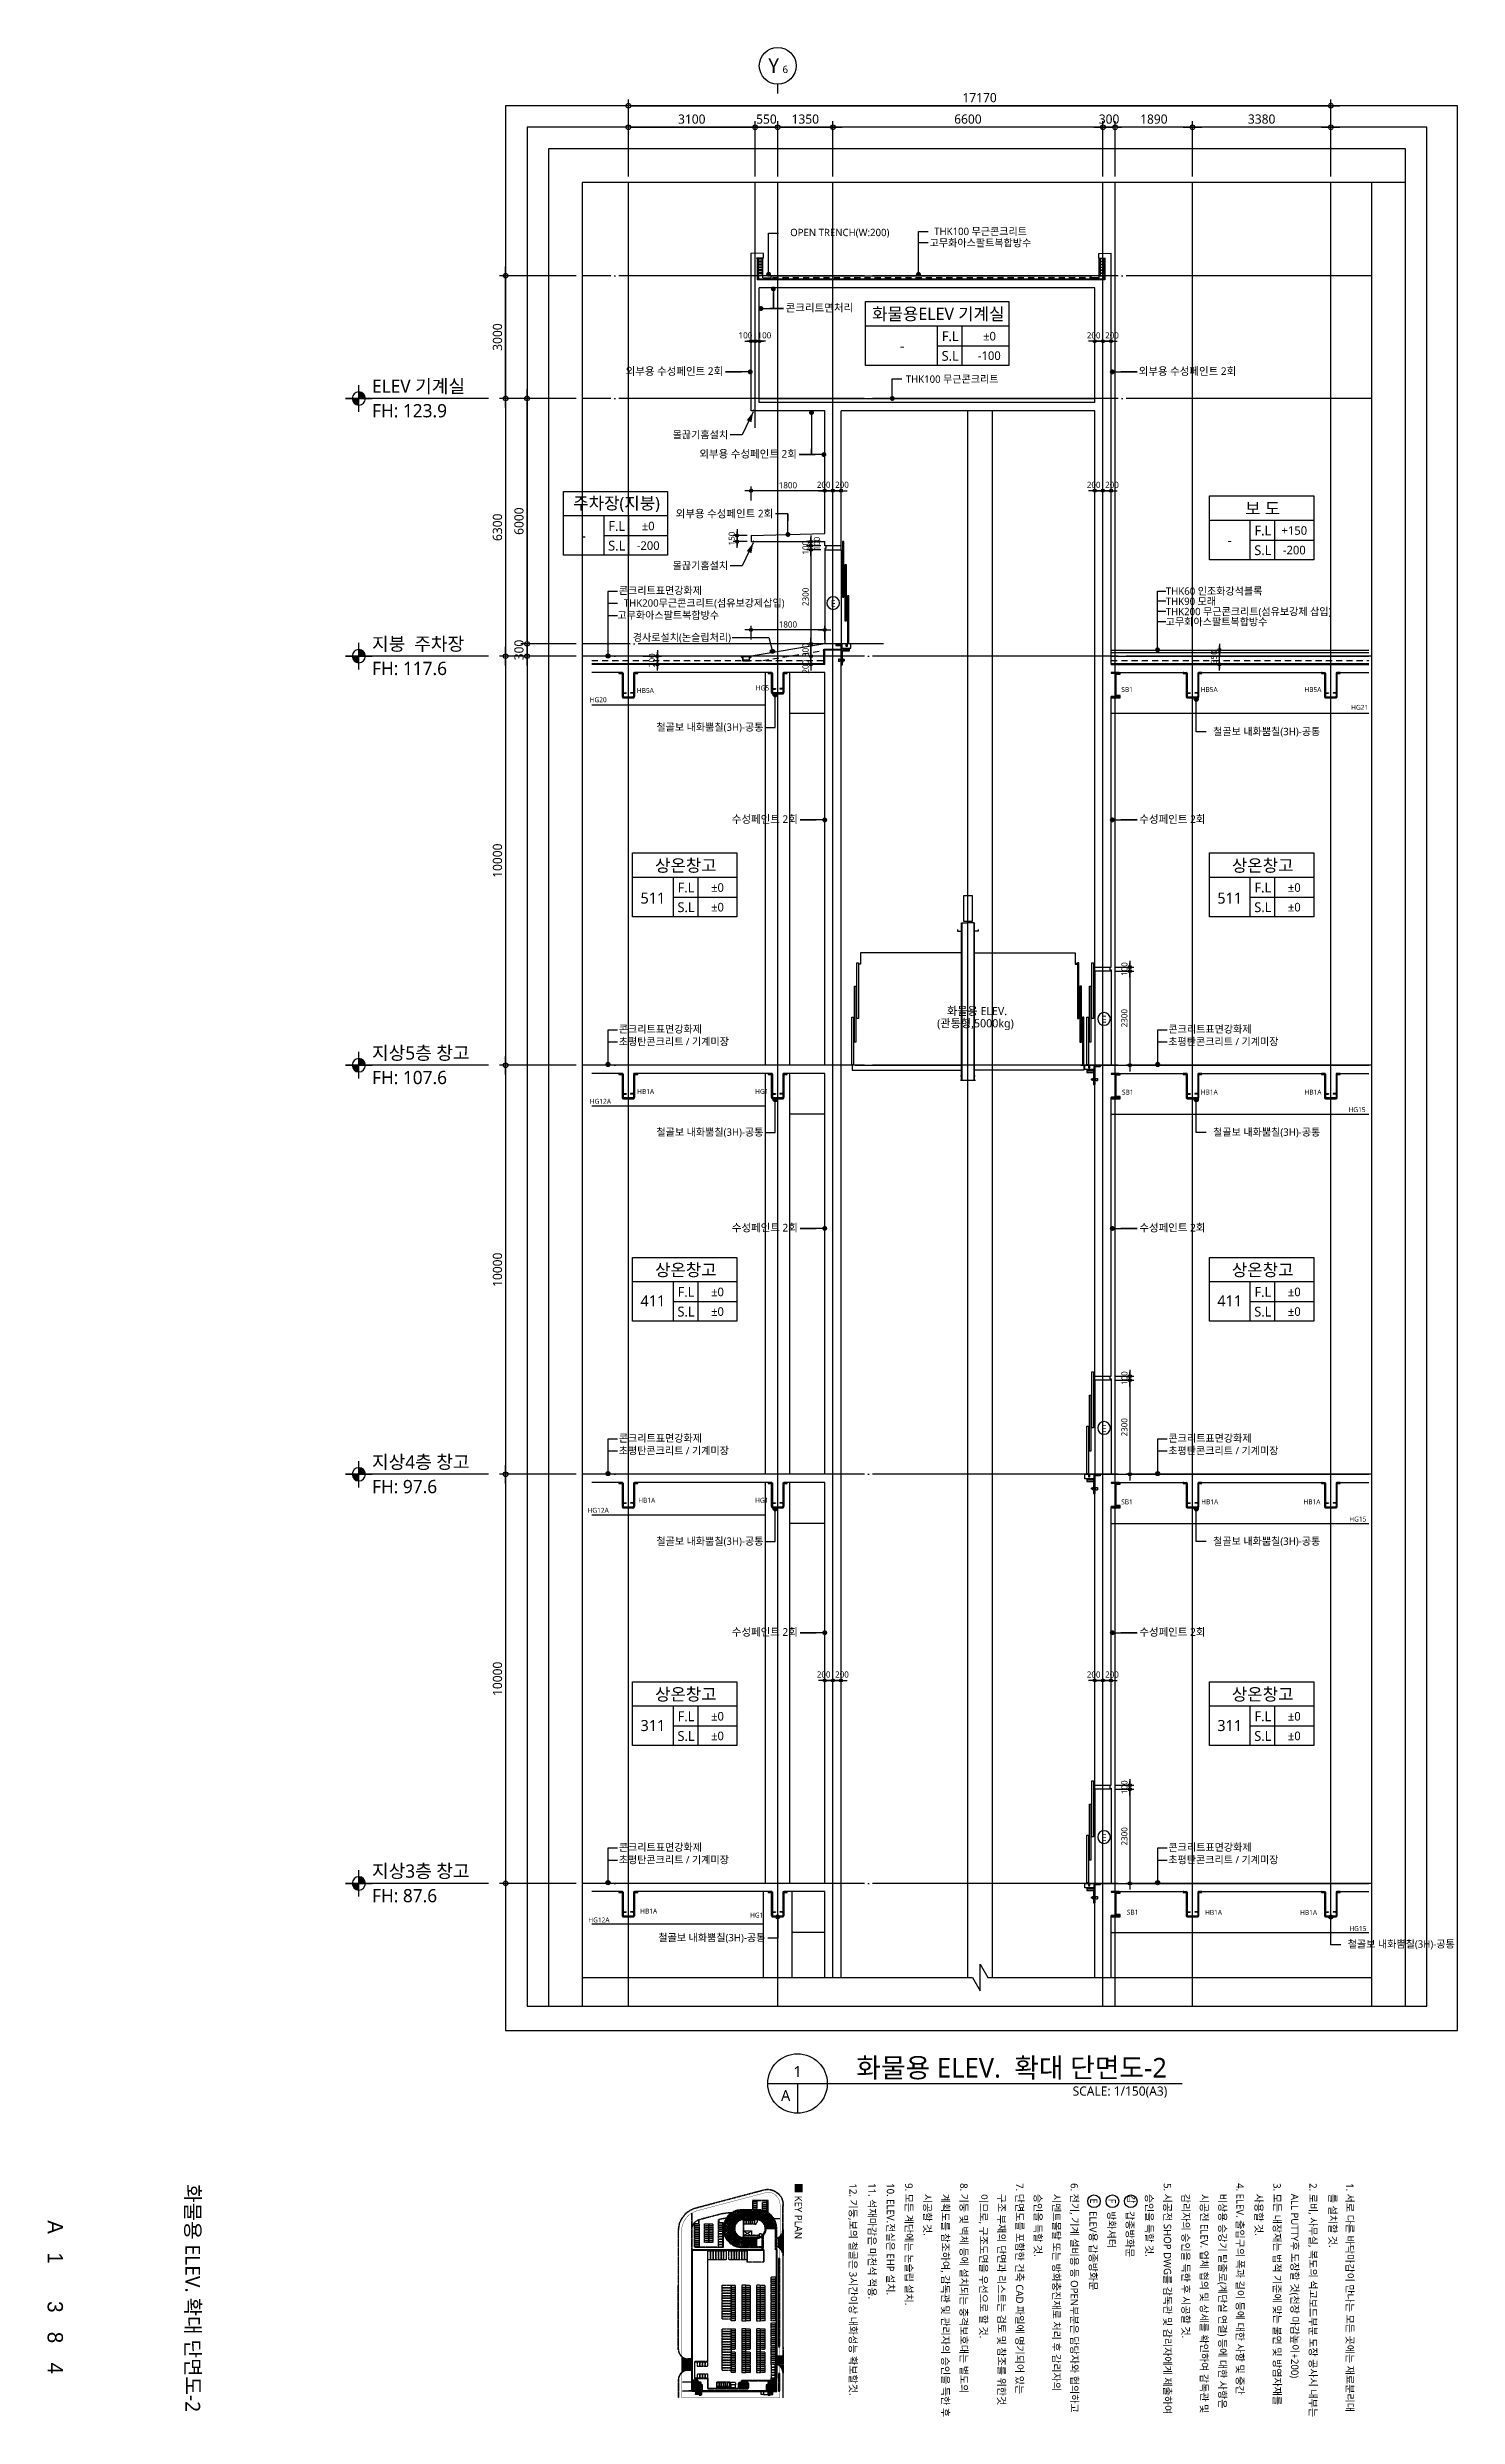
# Model space of a CAD drawing. Header units: millimetres. Extents: x -41190 to 206278, y 985 to 58902.
# Drawn here: x 171806 to 206278, y 985 to 58902 of the extents above; entities that cross this region are included whole.
import ezdxf
from ezdxf.enums import TextEntityAlignment as Align

# ---------------------------------------------------------------- set-up
doc = ezdxf.new("R2010")
doc.units = ezdxf.units.MM
doc.header["$LTSCALE"] = 100
doc.header["$MEASUREMENT"] = 0
doc.header["$PDSIZE"] = -10
for name, pattern in [('-HID', [2.5, 1.5, -1]), ('CEN', [62, 60, -1, 0, -1]), ('HID', [2.5, 1.5, -1]), ('HIDDEN', [2, 1, -1]), ('HIDDEN2', [0.1875, 0.125, -0.0625])]:
    doc.linetypes.add(name, pattern=pattern)
doc.layers.get('0').update_dxf_attribs({"linetype": 'CONTINUOUS'})
doc.layers.get('Defpoints').update_dxf_attribs({"color": 171, "linetype": 'CONTINUOUS'})
for name, color, linetype in [('254', 254, 'CONTINUOUS'), ('4', 4, 'CONTINUOUS'), ('CEN(ST)', 1, 'CEN'), ('CON', 2, 'CONTINUOUS'), ('ELE-6', 8, 'CONTINUOUS'), ('ELE-8', 8, 'CONTINUOUS'), ('ELE2', 3, 'CONTINUOUS'), ('ELE3', 6, 'CONTINUOUS'), ('ELE6', 8, 'CONTINUOUS'), ('ELE9', 9, 'CONTINUOUS'), ('ETC', 9, 'CONTINUOUS'), ('FAC', 6, 'CONTINUOUS'), ('FIN', 8, 'CONTINUOUS'), ('FIN(패널-T75 글라스울)', 6, 'CONTINUOUS'), ('FIN-2', 9, 'CONTINUOUS'), ('HAT-252', 252, 'CONTINUOUS'), ('HF', 3, 'CONTINUOUS'), ('LAND-2', 4, 'CONTINUOUS'), ('LAND-3', 9, 'CONTINUOUS'), ('LED', 7, 'CONTINUOUS'), ('NDIM', 7, 'CONTINUOUS'), ('polesign', 7, 'HIDDEN2'), ('SASAC 도면번호', 6, 'CONTINUOUS'), ('stair-hand', 252, 'CONTINUOUS'), ('STEEL', 5, 'CONTINUOUS'), ('SYM', 7, 'CONTINUOUS'), ('SYM(AXIS)', 7, 'CONTINUOUS'), ('TEXT', 3, 'CONTINUOUS'), ('TEXT(AXIS)', 2, 'CONTINUOUS'), ('TEXT(MIN)', 7, 'CONTINUOUS'), ('TEXT(NOTE小)', 1, 'CONTINUOUS'), ('TEXT(노트)', 7, 'CONTINUOUS'), ('TEXT(실명)', 3, 'CONTINUOUS'), ('TEXT-TITLE', 6, 'CONTINUOUS'), ('TEXT-기입', 6, 'CONTINUOUS'), ('TITLE', 7, 'CONTINUOUS'), ('WAL', 3, 'CONTINUOUS'), ('wire-meshes', 1, 'CONTINUOUS'), ('방수', 8, 'HIDDEN'), ('석재마감', 31, 'CONTINUOUS'), ('트렌치', 9, 'CONTINUOUS')]:
    doc.layers.add(name, color=color, linetype=linetype)
doc.layers.add('A-XXXX-HATC', color=8, linetype='CONTINUOUS', lineweight=18)
doc.styles.add('CGS', font='cgse', dxfattribs={"bigfont": 'cgs'})
doc.styles.add('나눔바른고딕', font='NanumBarunGothic.ttf')
doc.dimstyles.new('NDIM 1200', dxfattribs={"dimscale": 75, "dimtxt": 3, "dimasz": 1, "dimexe": 2, "dimexo": 2, "dimgap": 1, "dimtad": 1, "dimdec": 0, "dimdsep": 46, "dimtxsty": 'CGS', "dimblk": 'DOT0', "dimcen": 1, "dimdle": 8, "dimclrd": 256, "dimclre": 256, "dimclrt": 256, "dimadec": 0, "dimazin": 0, "dimtfac": 1, "dimtdec": 0, "dimtix": 1, "dimtmove": 2, "dimatfit": 3, "dimldrblk": 'DOT0', "dimfxl": 1, "dimtolj": 1, "dimtzin": 0, "dimlwd": -1, "dimlwe": -1, "dimarcsym": 0})

msp = doc.modelspace()

# ---------------------------------------------------------------- texts
at = {"layer": 'TEXT', "style": '나눔바른고딕'}
for s, p in [('1', (190143.7, 9419.1)), ('A', (189852.8, 8837.2))]:
    msp.add_text(s, height=270, dxfattribs=at).set_placement(p, align=Align.MIDDLE)
msp.add_text('화물용 ELEV.  확대 단면도-2', height=480, dxfattribs=at).set_placement((199173.2, 9513.6), align=Align.MIDDLE_RIGHT)
msp.add_text('SCALE: 1/150(A3)', height=225, dxfattribs=at).set_placement((199181.9, 9055.4), align=Align.TOP_RIGHT)
msp.add_text('12. 기둥,보의 철골은 3시간이상 내화성능 확보할것.', height=180, rotation=270, dxfattribs=at).set_placement((191500.5, 6686), align=Align.MIDDLE_LEFT)
at = {"layer": 'TEXT(AXIS)', "style": '나눔바른고딕'}
for s, height, p in [('Y', 360, (189559.6, 58455.4)), ('6', 180, (189844, 58365.4))]:
    msp.add_text(s, height=height, dxfattribs=at).set_placement(p, align=Align.MIDDLE)
for s, p in [('ELEV 기계실', (179741.6, 50620.6)), ('FH: 123.9', (179741.6, 50020.6)), ('지붕  주차장', (179741.6, 44320.6)), ('FH: 117.6', (179741.6, 43720.6)), ('지상5층 창고', (179741.6, 34320.6)), ('FH: 107.6', (179741.6, 33720.6)), ('지상4층 창고', (179741.6, 24320.6)), ('FH: 97.6', (179741.6, 23720.6)), ('지상3층 창고', (179741.6, 14320.6)), ('FH: 87.6', (179741.6, 13720.6))]:
    msp.add_text(s, height=324, dxfattribs=at).set_placement(p, align=Align.MIDDLE_LEFT)
at = {"layer": 'TEXT(MIN)', "style": '나눔바른고딕'}
for s, p in [('OPEN TRENCH(W:200)', (192388.7, 54377.9)), ('THK100 무근콘크리트', (195752, 54405.3)), ('고무화아스팔트복합방수', (195857.7, 54125.3)), ('THK100 무근콘크리트', (195056.3, 50792.7)), ('콘크리트표면강화제', (187807.4, 45625.6)), ('THK200무근콘크리트(섬유보강제삽입)', (189825.2, 45320.1)), ('고무화아스팔트복합방수', (188225.7, 45022.4)), ('경사로설치(논슬립처리)', (188515.6, 44480.2)), ('철골보 내화뿜칠(3H)-공통', (189310.7, 42286.4)), ('콘크리트표면강화제', (187807.4, 34903.7)), ('콘크리트표면강화제', (201241.6, 34903.7)), ('초평탄콘크리트 / 기계미장', (188465.1, 34598.3)), ('초평탄콘크리트 / 기계미장', (201899.2, 34598.3)), ('철골보 내화뿜칠(3H)-공통', (189310.7, 32386.4)), ('콘크리트표면강화제', (187807.4, 24903.7)), ('콘크리트표면강화제', (201241.6, 24903.7)), ('초평탄콘크리트 / 기계미장', (188465.1, 24598.3)), ('초평탄콘크리트 / 기계미장', (201899.2, 24598.3)), ('철골보 내화뿜칠(3H)-공통', (189310.7, 22386.4)), ('초평탄콘크리트 / 기계미장', (188465.1, 14598.3)), ('콘크리트표면강화제', (187807.4, 14903.7)), ('초평탄콘크리트 / 기계미장', (201899.2, 14598.3)), ('콘크리트표면강화제', (201241.6, 14903.7)), ('철골보 내화뿜칠(3H)-공통', (189358.3, 12694.8))]:
    msp.add_text(s, height=180, dxfattribs=at).set_placement(p, align=Align.MIDDLE_RIGHT)
for s, p in [('몰끊기홈설치', (187091.5, 49433.6)), ('몰끊기홈설치', (187091.5, 46233.6)), ('THK90 모래', (199144, 45361.1)), ('THK200 무근콘크리트(섬유보강제 삽입)', (199144, 45111.1)), ('THK60 인조화강석블록', (199146.9, 45611.1)), ('고무화아스팔트복합방수', (199144, 44861.1))]:
    msp.add_text(s, height=180, dxfattribs=at).set_placement(p, align=Align.MIDDLE_LEFT)
for p in [(202921.2, 42178.9), (202921.2, 32386.4), (202921.2, 22386.4), (206209.4, 12538.2)]:
    msp.add_text('철골보 내화뿜칠(3H)-공통', height=180, rotation=360, dxfattribs=at).set_placement(p, align=Align.MIDDLE_RIGHT)
at = {"layer": 'TEXT(노트)', "style": '나눔바른고딕'}
for s, p in [('콘크리트면처리', (191501.7, 52536.8)), ('외부용 수성페인트 2회', (188325.2, 50987.3)), ('외부용 수성페인트 2회', (200866.7, 50987.3)), ('외부용 수성페인트 2회', (190126.3, 48965.4)), ('외부용 수성페인트 2회', (189549.5, 47504)), ('수성페인트 2회', (190150.6, 40035.5)), ('수성페인트 2회', (200113.1, 40035.5)), ('수성페인트 2회', (190150.6, 30049.6)), ('수성페인트 2회', (200113.1, 30049.6)), ('수성페인트 2회', (190150.6, 20165.7)), ('수성페인트 2회', (200113.1, 20165.7))]:
    msp.add_text(s, height=187.5, dxfattribs=at).set_placement(p, align=Align.MIDDLE_RIGHT)
for s, p in [('HG20', (185060.7, 42954.6)), ('HB5A', (186214.8, 43181.6)), ('HG5', (189122.3, 43244.3)), ('SB1', (198057.4, 43205.3)), ('HB5A', (199997.4, 43204.6)), ('HB5A', (202532.8, 43204.6)), ('HG21', (203675.6, 42769.3)), ('HG12A', (185064.3, 33139)), ('HB1A', (186221.9, 33379.8)), ('HG1', (189108, 33379.8)), ('SB1', (198073.3, 33362)), ('HB1A', (199999.3, 33364.2)), ('HB1A', (202535.5, 33364.2)), ('HG15', (203610.6, 32936.2)), ('HG12A', (185009.5, 23140.5)), ('HB1A', (186249.8, 23386.8)), ('HG1', (189105.1, 23386.8)), ('SB1', (198054.7, 23346)), ('HB1A', (200010.7, 23348.7)), ('HB1A', (202509.6, 23348.1)), ('HG15', (203629.9, 22926.4)), ('HB1A', (186296.9, 13342.6)), ('SB1', (198191.8, 13315.9)), ('HB1A', (200103.5, 13312.5)), ('HB1A', (202426.9, 13309.9)), ('HG12A', (185027.9, 13126.1)), ('HG1', (188980.7, 13244.6)), ('HG15', (203630.5, 12916))]:
    msp.add_text(s, height=120, dxfattribs=at).set_placement(p, align=Align.MIDDLE_LEFT)
for s, p in [('화물용 ELEV.', (194531.6, 35350.3)), ('(관통형,5000kg)', (194492, 35029.3))]:
    msp.add_text(s, height=200, dxfattribs=at).set_placement(p, align=Align.MIDDLE)
at = {"layer": 'TEXT(실명)', "style": '나눔바른고딕'}
for s, p in [('화물용ELEV 기계실', (193583.1, 52390.5)), ('주차장(지붕)', (185719.7, 47745.6)), ('보 도', (201513.1, 47635.1)), ('상온창고', (187413.2, 38907.6)), ('상온창고', (201513.1, 38907.6)), ('상온창고', (187413.2, 29021.9)), ('상온창고', (201513.1, 29021.9)), ('상온창고', (187413.2, 18648.1)), ('상온창고', (201513.1, 18648.1))]:
    msp.add_text(s, height=300, dxfattribs=at).set_placement(p, align=Align.MIDDLE)
at = {"layer": 'TEXT-TITLE', "style": '나눔바른고딕'}
msp.add_text('화물용 ELEV. 확대 단면도-2', height=360, rotation=270, dxfattribs=at).set_placement((175360.7, 3881.8), align=Align.MIDDLE_CENTER)
at = {"layer": 'TEXT-기입', "style": '나눔바른고딕'}
for s, height, p in [('-', 270, (192699.7, 51607)), ('-100', 210, (194831.4, 51367)), ('-', 270, (184913.3, 46967.4)), ('-', 270, (200706.7, 46856.9)), ('511', 270, (186606.9, 38106.8)), ('511', 270, (200706.7, 38106.8)), ('411', 270, (186606.9, 28260.6)), ('411', 270, (200706.7, 28260.6)), ('311', 270, (186606.9, 17879.5)), ('311', 270, (200706.7, 17879.5))]:
    msp.add_text(s, height=height, dxfattribs=at).set_placement(p, align=Align.MIDDLE_CENTER)
for s, p in [('±0', (194836, 51842.5)), ('±0', (186492.9, 47202.9)), ('+150', (202286.4, 47092.4)), ('-200', (186493.2, 46723.7)), ('-200', (202286.6, 46613.3)), ('±0', (188186.5, 38364.8)), ('±0', (202286.4, 38364.8)), ('±0', (188186.5, 37884.8)), ('±0', (202286.4, 37884.8)), ('±0', (188186.5, 28479.1)), ('±0', (202286.4, 28479.1)), ('±0', (188186.5, 27999.1)), ('±0', (202286.4, 27999.1)), ('±0', (188186.5, 18105.3)), ('±0', (202286.4, 18105.3)), ('±0', (188186.5, 17625.3)), ('±0', (202286.4, 17625.3))]:
    msp.add_text(s, height=210, dxfattribs=at).set_placement(p, align=Align.MIDDLE)
at = {"layer": 'TEXT-기입', "style": 'CGS'}
for s, p in [('A', (171999.1, 5619.2)), ('1', (171999.1, 4859.8)), ('3', (171999.1, 3669.2)), ('8', (171999.1, 2919.2)), ('4', (171999.1, 2169.2))]:
    msp.add_text(s, height=375, rotation=270, dxfattribs=at).set_placement(p, align=Align.MIDDLE_CENTER)
at = {"layer": 'TITLE', "style": '나눔바른고딕'}
for s, p in [('F.L', (193875.1, 51840.5)), ('S.L', (193875.1, 51360.5))]:
    msp.add_text(s, height=240, dxfattribs=at).set_placement(p, align=Align.MIDDLE)

# ---------------------------------------------------------------- blocks, each defined once
blk = doc.blocks.new('갑종방화문표기')
at = {"layer": 'TEXT(NOTE小)'}
blk.add_circle((0, 0), 150, dxfattribs=at)
at = {"layer": 'TEXT(NOTE小)', "style": '나눔바른고딕'}
blk.add_text('갑', height=160, dxfattribs=at).set_placement((-53, 7), align=Align.MIDDLE_CENTER)
blk = doc.blocks.new('A$C4BDA14EB')
at = {"layer": 'TEXT(NOTE小)'}
blk.add_circle((515, 572), 515, dxfattribs=at)
at = {"layer": 'TEXT(NOTE小)', "style": '나눔바른고딕'}
blk.add_text('F', height=600, dxfattribs=at).set_placement((502, 554), align=Align.MIDDLE_CENTER)
blk = doc.blocks.new('A$C0853663C')
at = {"layer": 'TEXT(NOTE小)'}
blk.add_circle((515, 573), 515, dxfattribs=at)
at = {"layer": 'TEXT(NOTE小)', "style": '나눔바른고딕'}
blk.add_text('E', height=600, dxfattribs=at).set_placement((502, 554), align=Align.MIDDLE_CENTER)
blk = doc.blocks.new('NOTE')
for name, p, xscale, yscale, zscale in [('갑종방화문표기', (575, -5646), 1.030731055544951, 1.030731055544951, 1.030731055544951), ('A$C4BDA14EB', (420, -6268), 0.3, 0.3, 0.3), ('A$C0853663C', (420, -6718), 0.3, 0.3, 0.3)]:
    blk.add_blockref(name, p, dxfattribs=dict(xscale=xscale, yscale=yscale, zscale=zscale))
at = {"layer": 'TEXT', "style": '나눔바른고딕'}
for s, p in [('1. 서로 다른 바닥마감이 만나는 모든 곳에는 재료분리대', (132, -292)), ('2. 로비, 사무실, 복도의 석고보드부분 도장 공사시 내부는', (132, -1192)), ('를 설치할 것.', (393, -709)), ('ALL PUTTY후 도장할 것(천장 마감높이+200)', (393, -1638)), ('3. 모든 내장재는 법적 기준에 맞는 불연 및 방염자재를', (132, -2070)), ('4. ELEV. 출입구의 폭과 길이 등에 대한 사항 및 중간', (132, -2976)), ('사용할 것.', (393, -2516)), ('비상용 승강기 탈출로(계단실 연결) 등에 대한 사항은', (393, -3403)), ('시공전 ELEV. 업체 협의 및 상세를 확인하여 감독관 및', (393, -3853)), ('감리자의 승인을 득한 후 시공할 것.', (393, -4303)), ('5. 시공전 SHOP DWG를 감독관 및 감리자에게 제출하여', (132, -4750)), ('승인을 득할 것.', (393, -5196)), ('갑종방화문', (815, -5667)), ('방화셔터', (815, -6117)), ('6. 전기, 기계 설비용 등 OPEN부분은 담당자와 협의하고', (132, -7026)), ('ELEV용 갑종방화문', (815, -6567)), ('시멘트몰탈 또는 방화충진재로 처리 후 감리자의', (393, -7466)), ('승인을 득할 것.', (393, -7916)), ('7. 단면도를 포함한 건축 CAD 파일에 명기되어 있는', (132, -8363)), ('구조 부재의 단면과 리스트는 검토 및 참조를 위한것', (393, -8806)), ('이므로, 구조도면을 우선으로 할 것.', (393, -9246)), ('8. 기둥 및 벽체 등에 설치되는 충격보호대는 별도의', (132, -9726)), ('계획도를 참조하여, 감독관 및 관리자의 승인을 득한 후', (393, -10179)), ('9. 모든 계단에는 논슬립 설치.', (132, -11070)), ('시공할 것.', (393, -10619)), ('10. ELEV.전실은 EHP 설치.', (132, -11520)), ('11. 석재마감은 마천석 적용.', (132, -11970))]:
    blk.add_text(s, height=180, dxfattribs=at).set_placement(p, align=Align.MIDDLE_LEFT)
blk = doc.blocks.new('sdafewf')
at = {"layer": 'ELE9', "linetype": '-HID', "ltscale": 0.1}
h = blk.add_hatch(dxfattribs=at)
h.set_pattern_fill('ANSI31', color=253, scale=1500, angle=135)
h.set_pattern_definition([(180, (-208852.2, -36325599.32), (-1e-14, -187.5), [])])
h.paths.add_polyline_path([(37001, 132683), (36701, 132683), (36701, 120983, -0.00304887), (36851, 120982), (37001, 120982)])
h = blk.add_hatch(dxfattribs=at)
h.set_pattern_fill('ANSI31', color=253, scale=7000, angle=135)
h.set_pattern_definition([(180, (-35965825, -345274.1), (-6e-14, -875), [])])
h.paths.add_polyline_path([(14701, 108683), (14701, 96917), (24201, 96917), (24201, 108683)])
h = blk.add_hatch(dxfattribs=at)
h.set_pattern_fill('ANSI31', color=253, scale=7000, angle=135)
h.set_pattern_definition([(180, (-35965825, -343274.1), (-6e-14, -875), [])])
h.paths.add_polyline_path([(58701, 92683), (58701, 108683), (49201, 108683), (49201, 92683)])
at = {"layer": 'ELE2', "color": 253, "ltscale": 0.1}
for points in [[(62851, 133583), (62851, 134183), (223251, 134183)], [(62851, 133583), (223251, 133583)], [(240076, 123083), (239476, 123083), (239476, 39333), (240076, 39333), (240076, 123083)], [(225851, 28108), (62726, 28108), (62726, 117883)], [(225851, 28708), (63326, 28708), (63326, 117883), (62726, 117883)], [(230726, 90283), (230726, 89283), (234726, 89283), (234726, 90283)], [(225851, 28108), (225851, 28708)]]:
    blk.add_lwpolyline(points, dxfattribs=at)
at = {"layer": 'ELE3', "color": 253, "ltscale": 0.1}
for points in [[(240076, 117483), (243551, 117483), (243551, 123083)], [(240751, 33008), (240076, 33008), (240076, 28108), (225851, 28108)], [(240076, 39458), (243676, 39458), (243676, 33008), (242751, 33008)]]:
    blk.add_lwpolyline(points, dxfattribs=at)
at = {"layer": 'ELE6', "color": 253, "ltscale": 0.1}
for points in [[(243551, 125933), (244551, 125933)], [(243551, 125683), (244451, 125683)], [(243551, 125433), (244451, 125433)], [(243551, 125183), (244451, 125183)], [(243551, 123483), (244551, 123483), (244551, 124933), (243551, 124933)], [(244451, 124933), (244451, 125933)], [(244501, 124933), (244501, 125933)], [(244501, 125683), (244551, 125683)], [(244501, 125433), (244551, 125433)], [(244501, 125183), (244551, 125183)], [(244551, 125933), (244551, 124933)], [(243551, 117483), (243551, 114583), (240076, 114583)], [(243676, 39458), (243676, 40858), (240076, 40858)], [(243676, 39983), (244551, 39983)], [(243676, 39733), (244451, 39733)], [(243676, 39483), (244451, 39483)], [(243676, 39233), (244451, 39233)], [(243676, 37533), (244551, 37533), (244551, 38983), (243676, 38983)], [(244451, 38983), (244451, 39983)], [(244501, 38983), (244501, 39983)], [(244501, 39733), (244551, 39733)], [(244501, 39483), (244551, 39483)], [(244501, 39233), (244551, 39233)], [(244551, 39983), (244551, 38983)]]:
    blk.add_lwpolyline(points, dxfattribs=at)
at = {"layer": 'ELE9', "color": 253, "linetype": '-HID', "ltscale": 0.1}
for p, q in [((62851, 132883), (36701, 132883)), ((14501, 110683), (14501, 90683)), ((14701, 110683), (14701, 90683)), ((14701, 93698), (24201, 94032)), ((24201, 92683), (24201, 108683)), ((24401, 92683), (24401, 108683)), ((44788, 112302), (44788, 112379)), ((44788, 112379), (45168, 112379)), ((44788, 112221), (44788, 112280)), ((44788, 111921), (44788, 112198)), ((44788, 111839), (44788, 111898)), ((44788, 111539), (44788, 111816)), ((44788, 111457), (44788, 111516)), ((44788, 111156), (44788, 111434)), ((44788, 110774), (44788, 111052)), ((44788, 110692), (44788, 110752)), ((44788, 110669), (44788, 110592)), ((44788, 110592), (45168, 110592)), ((44788, 110393), (44788, 110469)), ((44788, 110469), (45168, 110469)), ((44788, 110311), (44788, 110370)), ((44788, 110011), (44788, 110289)), ((44788, 109929), (44788, 109989)), ((44788, 109629), (44788, 109907)), ((44788, 109547), (44788, 109607)), ((44788, 109247), (44788, 109524)), ((44788, 108865), (44788, 109142)), ((44788, 108783), (44788, 108842)), ((44788, 108760), (44788, 108683)), ((44788, 108683), (45168, 108683)), ((44788, 108444), (44788, 108520)), ((44788, 108520), (45168, 108520)), ((44788, 108362), (44788, 108421)), ((44788, 108062), (44788, 108340)), ((44788, 107980), (44788, 108040)), ((44788, 107680), (44788, 107958)), ((44788, 107598), (44788, 107658)), ((44788, 107298), (44788, 107575)), ((44788, 106916), (44788, 107193)), ((44788, 106834), (44788, 106893)), ((44788, 106811), (44788, 106734)), ((44788, 106734), (45168, 106734)), ((44788, 106534), (44788, 106611)), ((44788, 106611), (45168, 106611)), ((44788, 106453), (44788, 106512)), ((44788, 106153), (44788, 106430)), ((44788, 106071), (44788, 106130)), ((44788, 105771), (44788, 106048)), ((44788, 105689), (44788, 105748)), ((44788, 105388), (44788, 105666)), ((44788, 105006), (44788, 105284)), ((44788, 104924), (44788, 104984)), ((44788, 104901), (44788, 104824)), ((44788, 104824), (45168, 104824)), ((44807, 112221), (44807, 112280)), ((44807, 111838), (44807, 111898)), ((44807, 111456), (44807, 111516)), ((44807, 111074), (44807, 111134)), ((44807, 110692), (44807, 110752)), ((44807, 110311), (44807, 110370)), ((44807, 109929), (44807, 109989)), ((44807, 109547), (44807, 109607)), ((44807, 109164), (44807, 109224)), ((44807, 108782), (44807, 108842)), ((44807, 108362), (44807, 108421)), ((44807, 107980), (44807, 108040)), ((44807, 107598), (44807, 107658)), ((44807, 107215), (44807, 107275)), ((44807, 106833), (44807, 106893)), ((44807, 106453), (44807, 106512)), ((44807, 106070), (44807, 106130)), ((44807, 105688), (44807, 105748)), ((44807, 105306), (44807, 105366)), ((44807, 104924), (44807, 104984)), ((44820, 112221), (44820, 112280)), ((44820, 111838), (44820, 111898)), ((44820, 111456), (44820, 111516)), ((44820, 111074), (44820, 111134)), ((44820, 110692), (44820, 110752)), ((44820, 110311), (44820, 110370)), ((44820, 109929), (44820, 109989)), ((44820, 109547), (44820, 109607)), ((44820, 109164), (44820, 109224)), ((44820, 108782), (44820, 108842)), ((44820, 108362), (44820, 108421)), ((44820, 107980), (44820, 108040)), ((44820, 107598), (44820, 107658)), ((44820, 107215), (44820, 107275)), ((44820, 106833), (44820, 106893)), ((44820, 106453), (44820, 106512)), ((44820, 106070), (44820, 106130)), ((44820, 105688), (44820, 105748)), ((44820, 105306), (44820, 105366)), ((44820, 104924), (44820, 104984)), ((44838, 112302), (44838, 112329)), ((44838, 112329), (45118, 112329)), ((44838, 112221), (44838, 112280)), ((44838, 111921), (44838, 112198)), ((44838, 111839), (44838, 111898)), ((44838, 111539), (44838, 111816)), ((44838, 111457), (44838, 111516)), ((44838, 111156), (44838, 111434)), ((44838, 110774), (44838, 111052)), ((44838, 110692), (44838, 110752)), ((44838, 110669), (44838, 110642)), ((44838, 110642), (45118, 110642)), ((44838, 110393), (44838, 110419)), ((44838, 110419), (45118, 110419)), ((44838, 110311), (44838, 110370)), ((44838, 110011), (44838, 110289)), ((44838, 109929), (44838, 109989)), ((44838, 109629), (44838, 109907)), ((44838, 109547), (44838, 109607)), ((44838, 109247), (44838, 109524)), ((44838, 108865), (44838, 109142)), ((44838, 108783), (44838, 108842)), ((44838, 108760), (44838, 108733)), ((44838, 108733), (45118, 108733)), ((44838, 108444), (44838, 108470)), ((44838, 108470), (45118, 108470)), ((44838, 108362), (44838, 108421)), ((44838, 108062), (44838, 108340)), ((44838, 107980), (44838, 108040)), ((44838, 107680), (44838, 107958)), ((44838, 107598), (44838, 107658)), ((44838, 107298), (44838, 107575)), ((44838, 106916), (44838, 107193)), ((44838, 106834), (44838, 106893)), ((44838, 106811), (44838, 106784)), ((44838, 106784), (45118, 106784)), ((44838, 106534), (44838, 106561)), ((44838, 106561), (45118, 106561)), ((44838, 106453), (44838, 106512)), ((44838, 106153), (44838, 106430)), ((44838, 106071), (44838, 106130)), ((44838, 105771), (44838, 106048)), ((44838, 105689), (44838, 105748)), ((44838, 105388), (44838, 105666)), ((44838, 105006), (44838, 105284)), ((44838, 104924), (44838, 104984)), ((44838, 104901), (44838, 104874)), ((44838, 104874), (45118, 104874)), ((45118, 112302), (45118, 112329)), ((45118, 112221), (45118, 112280)), ((45118, 111921), (45118, 112198)), ((45118, 111839), (45118, 111898)), ((45118, 111539), (45118, 111816)), ((45118, 111457), (45118, 111516)), ((45118, 111156), (45118, 111434)), ((45118, 111074), (45118, 111134)), ((45118, 110774), (45118, 111052)), ((45118, 110692), (45118, 110752)), ((45118, 110669), (45118, 110642)), ((45118, 110393), (45118, 110419)), ((45118, 110311), (45118, 110370)), ((45118, 110011), (45118, 110289)), ((45118, 109929), (45118, 109989)), ((45118, 109629), (45118, 109907)), ((45118, 109547), (45118, 109607)), ((45118, 109247), (45118, 109524)), ((45118, 109165), (45118, 109224)), ((45118, 108865), (45118, 109142)), ((45118, 108783), (45118, 108842)), ((45118, 108760), (45118, 108733)), ((45118, 108444), (45118, 108470)), ((45118, 108362), (45118, 108421)), ((45118, 108062), (45118, 108340)), ((45118, 107980), (45118, 108040)), ((45118, 107680), (45118, 107958)), ((45118, 107598), (45118, 107658)), ((45118, 107298), (45118, 107575)), ((45118, 107216), (45118, 107275)), ((45118, 106916), (45118, 107193)), ((45118, 106834), (45118, 106893)), ((45118, 106811), (45118, 106784)), ((45118, 106534), (45118, 106561)), ((45118, 106453), (45118, 106512)), ((45118, 106153), (45118, 106430)), ((45118, 106071), (45118, 106130)), ((45118, 105771), (45118, 106048)), ((45118, 105689), (45118, 105748)), ((45118, 105388), (45118, 105666)), ((45118, 105306), (45118, 105366)), ((45118, 105006), (45118, 105284)), ((45118, 104924), (45118, 104984)), ((45118, 104901), (45118, 104874)), ((45137, 112221), (45137, 112280)), ((45137, 111838), (45137, 111898)), ((45137, 111456), (45137, 111516)), ((45137, 111074), (45137, 111134)), ((45137, 110692), (45137, 110752)), ((45137, 110311), (45137, 110370)), ((45137, 109929), (45137, 109989)), ((45137, 109547), (45137, 109607)), ((45137, 109164), (45137, 109224)), ((45137, 108782), (45137, 108842)), ((45137, 108362), (45137, 108421)), ((45137, 107980), (45137, 108040)), ((45137, 107598), (45137, 107658)), ((45137, 107215), (45137, 107275)), ((45137, 106833), (45137, 106893)), ((45137, 106453), (45137, 106512)), ((45137, 106070), (45137, 106130)), ((45137, 105688), (45137, 105748)), ((45137, 105306), (45137, 105366)), ((45137, 104924), (45137, 104984)), ((45150, 112221), (45150, 112280)), ((45150, 111838), (45150, 111898)), ((45150, 111456), (45150, 111516)), ((45150, 111074), (45150, 111134)), ((45150, 110692), (45150, 110752)), ((45150, 110311), (45150, 110370)), ((45150, 109929), (45150, 109989)), ((45150, 109547), (45150, 109607)), ((45150, 109164), (45150, 109224)), ((45150, 108782), (45150, 108842)), ((45150, 108362), (45150, 108421)), ((45150, 107980), (45150, 108040)), ((45150, 107598), (45150, 107658)), ((45150, 107215), (45150, 107275)), ((45150, 106833), (45150, 106893)), ((45150, 106453), (45150, 106512)), ((45150, 106070), (45150, 106130)), ((45150, 105688), (45150, 105748)), ((45150, 105306), (45150, 105366)), ((45150, 104924), (45150, 104984)), ((45168, 112302), (45168, 112379)), ((45168, 112221), (45168, 112280)), ((45168, 111921), (45168, 112198)), ((45168, 111839), (45168, 111898)), ((45168, 111539), (45168, 111816)), ((45168, 111457), (45168, 111516)), ((45168, 111156), (45168, 111434)), ((45168, 111074), (45168, 111134)), ((45168, 110774), (45168, 111052)), ((45168, 110692), (45168, 110752)), ((45168, 110669), (45168, 110592)), ((45168, 110393), (45168, 110469)), ((45168, 110311), (45168, 110370)), ((45168, 110011), (45168, 110289)), ((45168, 109929), (45168, 109989)), ((45168, 109629), (45168, 109907)), ((45168, 109547), (45168, 109607)), ((45168, 109247), (45168, 109524)), ((45168, 109165), (45168, 109224)), ((45168, 108865), (45168, 109142)), ((45168, 108783), (45168, 108842)), ((45168, 108760), (45168, 108683)), ((45168, 108444), (45168, 108520)), ((45168, 108362), (45168, 108421)), ((45168, 108062), (45168, 108340)), ((45168, 107980), (45168, 108040)), ((45168, 107680), (45168, 107958)), ((45168, 107598), (45168, 107658)), ((45168, 107298), (45168, 107575)), ((45168, 107216), (45168, 107275)), ((45168, 106916), (45168, 107193)), ((45168, 106834), (45168, 106893)), ((45168, 106811), (45168, 106734)), ((45168, 106534), (45168, 106611)), ((45168, 106453), (45168, 106512)), ((45168, 106153), (45168, 106430)), ((45168, 106071), (45168, 106130)), ((45168, 105771), (45168, 106048)), ((45168, 105689), (45168, 105748)), ((45168, 105388), (45168, 105666)), ((45168, 105306), (45168, 105366)), ((45168, 105006), (45168, 105284)), ((45168, 104924), (45168, 104984)), ((45168, 104901), (45168, 104824)), ((45501, 92533), (45501, 112483)), ((49001, 108683), (49001, 92683)), ((49201, 108683), (49201, 92683)), ((58701, 90683), (58701, 108683)), ((58901, 90683), (58901, 115733))]:
    blk.add_line(p, q, dxfattribs=at)
for points in [[(42774, 11440), (40748, 11442), (37749, 11669), (34700, 12067), (31392, 12575), (29178, 13237), (26864, 14306), (24081, 15861), (21480, 17630), (19384, 19278), (17346, 21113), (16155, 22572), (14807, 24420), (13610, 26481), (11943, 29779), (11210, 31727), (4651, 56433), (-8454, 105933), (-8564, 106351), (-11257, 116661), (-11834, 118983), (-12192, 121098), (-12315, 123198), (-12200, 124925), (-11818, 126974), (-11413, 128384), (-10945, 129822), (-10037, 131801), (-7015, 136021), (-6181, 136847), (-4952, 137943), (-3312, 139096), (-1603, 140137), (756, 141090), (2673, 141602), (5190, 141993), (7257, 142088), (8257, 142087)], [(42775, 11640), (40756, 11642), (37769, 11868), (34728, 12265), (31436, 12770), (29249, 13425), (26955, 14485), (24186, 16031), (21598, 17791), (19513, 19431), (17492, 21251), (16313, 22695), (14974, 24530), (13786, 26577), (12127, 29859), (11401, 31788), (4858, 56433), (-8367, 106385), (-11064, 116711), (-11638, 119024), (-11993, 121120), (-12115, 123198), (-12001, 124900), (-11623, 126928), (-11222, 128325), (-10759, 129749), (-9863, 131701), (-6863, 135891), (-6044, 136701), (-4828, 137787), (-3203, 138929), (-1513, 139958), (820, 140900), (2714, 141406), (5210, 141794), (7262, 141888), (8257, 141887)], [(16929, 123383), (1701, 123383), (1701, 104008), (13201, 104008), (13201, 109408)], [(16802, 123183), (1901, 123183), (1901, 121908)], [(14501, 118391), (14501, 121908), (1901, 121908)], [(14501, 118391), (14501, 121908), (1901, 121908)], [(14301, 117789), (14301, 121708), (1901, 121708), (1901, 104208), (13001, 104208), (13001, 109608), (13201, 109608)], [(37652, 142010), (8257, 142083)], [(37652, 141810), (8257, 141883)], [(13935, 116508), (11701, 116508), (11701, 121708), (14301, 121708), (14301, 117789)], [(25564, 114358), (16355, 119051)], [(25876, 114933), (16842, 120149)], [(26218, 115491), (17391, 121224)], [(26589, 116031), (18000, 122271)], [(26987, 116550), (18669, 123286)], [(27412, 117047), (19395, 124266)], [(27863, 117522), (20177, 125207)], [(28337, 117973), (21013, 126107)], [(28835, 118398), (21901, 126960)], [(29354, 118796), (22838, 127765)], [(29893, 119167), (23821, 128518)], [(23953, 130425), (23947, 138267)], [(24153, 130553), (24147, 138268)], [(30451, 119509), (24847, 129216)], [(31027, 119821), (25913, 129857)], [(31617, 120103), (27016, 130437)], [(32222, 120353), (28152, 130954)], [(32839, 120572), (29318, 131407)], [(33466, 120757), (30509, 131794)], [(34103, 120910), (31721, 132112)], [(34746, 121029), (32951, 132361)], [(35395, 121115), (34194, 132540)], [(36047, 121166), (35446, 132647)], [(62851, 133883), (36701, 133883)], [(63051, 133383), (63051, 132683), (36701, 132683)], [(36701, 120983), (36701, 132683)], [(37652, 142009), (70351, 142011)], [(41394, 141410), (66572, 141410)], [(42879, 140810), (65080, 140810)], [(43970, 140210), (63983, 140210)], [(44849, 139610), (63098, 139610)], [(45587, 139010), (62355, 139010)], [(46219, 138410), (61717, 138410)], [(46769, 137810), (61163, 137810)], [(47250, 137210), (60677, 137210)], [(47672, 136610), (60250, 136610)], [(48043, 136010), (59875, 136010)], [(62851, 133583), (62851, 132883)], [(196151, 138412), (208369, 138412)], [(196151, 137812), (207814, 137812)], [(196151, 137212), (207328, 137212)], [(196151, 136612), (206901, 136612)], [(196151, 136011), (206526, 136012)], [(24201, 108683), (14501, 108683)], [(14501, 92683), (24401, 92683)], [(24401, 92683), (14501, 92683)], [(24219, 109338), (14701, 109836)], [(14701, 96917), (24201, 96917)], [(14701, 95917), (24201, 95917)], [(14701, 95917), (24201, 95917)], [(14701, 94917), (24201, 94917)], [(24201, 92683), (14701, 92683)], [(24216, 92079), (14701, 91619)], [(24260, 91477), (14702, 90550)], [(24270, 109990), (14704, 110995)], [(24333, 90877), (14735, 89476)], [(24355, 110639), (14751, 112160)], [(24434, 90282), (14820, 88400)], [(24475, 111282), (14861, 113326)], [(24565, 89692), (14959, 87324)], [(24723, 89109), (14960, 86195)], [(24627, 111919), (15033, 114489)], [(24813, 112546), (15269, 115647)], [(25032, 113163), (15568, 116796)], [(25282, 113768), (15930, 117931)], [(25701, 92533), (47700, 92533)], [(25701, 92233), (47692, 92233)], [(39701, 92783), (45701, 102783)], [(39701, 102783), (45701, 92783)], [(45501, 112483), (43001, 112483)], [(45701, 112683), (43205, 112683)], [(45284, 116033), (62726, 116033)], [(45533, 115733), (62726, 115733)], [(45701, 92533), (45701, 112683)], [(45733, 117033), (62726, 117033)], [(48776, 89448), (58370, 86877)], [(48928, 90084), (58542, 88041)], [(49001, 108983), (58901, 108983)], [(49001, 108683), (58901, 108683)], [(49001, 92683), (58901, 92683)], [(49048, 90728), (58652, 89207)], [(49133, 91377), (58699, 90371)], [(49184, 92029), (58701, 91530)], [(63326, 117883), (78776, 117883), (78776, 97383), (63451, 97383)], [(63326, 117683), (78576, 117683), (78576, 97583), (63451, 97583)], [(24910, 88534), (15399, 85188)], [(25124, 87970), (15699, 84132)], [(25366, 87416), (16054, 83089)], [(25633, 86874), (16462, 82061)], [(25927, 86346), (16922, 81050)], [(26246, 85833), (17436, 80061)], [(26589, 85336), (18000, 79096)], [(18426, 64872), (25419, 38305), (25832, 36900), (26154, 36006), (26576, 35147), (27207, 34069), (27853, 33081), (28428, 32351), (29067, 31673), (29757, 31061), (30676, 30381), (31822, 29623), (32789, 29057), (33636, 28661), (33984, 28533)], [(26956, 84856), (18615, 78158)], [(18620, 64923), (25612, 38359), (26022, 36962), (26338, 36084), (26753, 35242), (27377, 34174), (28015, 33198), (28580, 32481), (29206, 31817), (29883, 31216), (30791, 30545), (31928, 29793), (32882, 29235), (33713, 28846), (34564, 28533)], [(27345, 84394), (19280, 77249)], [(27756, 83952), (19992, 76373)], [(28189, 83530), (20750, 75532)], [(28641, 83129), (21554, 74729)], [(29112, 82751), (22399, 73967)], [(29601, 82396), (23286, 73247)], [(30106, 82065), (24210, 72573)], [(30627, 81759), (25171, 71947)], [(36501, 66983), (60001, 66983), (60001, 31783), (30401, 31783), (30401, 37183), (25957, 37183)], [(36501, 67183), (60201, 67183), (60201, 31583), (30201, 31583), (30201, 36983), (26016, 36983)], [(31162, 81478), (26165, 71371)], [(31709, 81223), (27189, 70846)], [(32269, 80996), (28241, 70375)], [(32839, 80795), (29318, 69959)], [(33418, 80622), (30417, 69600)], [(34004, 80478), (31534, 69299)], [(34597, 80362), (32666, 69057)], [(35195, 80274), (33810, 68874)], [(35796, 80216), (34963, 68752)], [(36399, 80187), (36122, 68691)], [(37004, 80187), (37281, 68691)], [(37607, 80216), (38439, 68752)], [(38208, 80274), (39592, 68874)], [(38806, 80362), (40737, 69057)], [(39399, 80478), (41869, 69299)], [(39985, 80622), (42986, 69600)], [(40564, 80795), (44085, 69959)], [(41134, 80996), (45162, 70375)], [(41694, 81223), (46214, 70846)], [(42241, 81478), (47238, 71371)], [(42776, 81759), (48232, 71947)], [(43297, 82065), (49193, 72573)], [(43802, 82396), (50117, 73247)], [(44291, 82751), (51004, 73967)], [(44762, 83129), (51849, 74729)], [(45214, 83530), (52652, 75532)], [(45646, 83952), (53411, 76373)], [(46058, 84394), (54123, 77249)], [(46447, 84856), (54788, 78158)], [(46814, 85336), (55403, 79096)], [(47157, 85833), (55967, 80061)], [(47476, 86346), (56480, 81050)], [(47770, 86874), (56941, 82061)], [(48037, 87416), (57349, 83089)], [(48279, 87970), (57703, 84132)], [(48493, 88534), (58004, 85188)], [(62726, 28533), (17072, 28533)], [(62726, 28233), (17248, 28233)], [(196512, 15587), (216289, 15587)], [(196910, 16082), (215892, 16082)], [(197337, 16682), (215465, 16682)], [(197711, 17282), (215090, 17282)], [(198040, 17882), (214762, 17882)], [(198325, 18482), (214477, 18482)], [(198572, 19082), (214231, 19082)], [(198781, 19682), (214021, 19682)], [(198956, 20282), (213846, 20282)], [(199098, 20882), (213705, 20882)], [(199207, 21482), (213595, 21482)], [(199286, 22082), (205351, 22082)], [(199334, 22682), (205351, 22682)], [(199351, 27482), (205351, 27482)], [(199351, 26882), (205351, 26882)], [(199351, 26282), (205351, 26282)], [(199351, 25682), (205351, 25682)], [(199351, 25082), (205351, 25082)], [(199351, 24482), (205351, 24482)], [(199351, 23882), (205351, 23882)], [(199351, 23282), (205351, 23282)], [(207428, 28108), (207451, 21937), (205351, 21937), (205328, 28108)], [(207451, 27482), (213451, 27482)], [(207451, 26882), (213451, 26882)], [(207451, 26282), (213451, 26282)], [(207451, 25682), (213451, 25682)], [(207451, 25082), (213451, 25082)], [(207451, 24482), (213451, 24482)], [(207451, 23882), (213451, 23882)], [(207451, 23282), (213451, 23282)], [(207451, 22682), (213469, 22682)], [(207451, 22082), (213517, 22082)]]:
    blk.add_lwpolyline(points, dxfattribs=at)
for points in [[(6501, 116508), (3901, 116508), (3901, 121708), (6501, 121708)], [(9101, 116508), (6501, 116508), (6501, 121708), (9101, 121708)], [(11701, 116508), (9101, 116508), (9101, 121708), (11701, 121708)], [(37001, 120982), (36701, 120982), (36701, 132683), (37001, 132683)], [(97001, 132383), (99601, 132383), (99601, 127183), (97001, 127183)], [(99601, 132383), (102201, 132383), (102201, 127183), (99601, 127183)], [(102201, 132383), (104801, 132383), (104801, 127183), (102201, 127183)], [(104801, 132383), (107401, 132383), (107401, 127183), (104801, 127183)], [(107401, 132383), (110001, 132383), (110001, 127183), (107401, 127183)], [(107401, 119183), (110001, 119183), (110001, 113983), (107401, 113983)], [(110001, 132383), (112601, 132383), (112601, 127183), (110001, 127183)], [(110001, 119183), (112601, 119183), (112601, 113983), (110001, 113983)], [(112601, 132383), (115201, 132383), (115201, 127183), (112601, 127183)], [(112601, 119183), (115201, 119183), (115201, 113983), (112601, 113983)], [(115201, 132383), (117801, 132383), (117801, 127183), (115201, 127183)], [(115201, 119183), (117801, 119183), (117801, 113983), (115201, 113983)], [(117801, 132383), (120401, 132383), (120401, 127183), (117801, 127183)], [(117801, 119183), (120401, 119183), (120401, 113983), (117801, 113983)], [(120401, 132383), (123001, 132383), (123001, 127183), (120401, 127183)], [(120401, 119183), (123001, 119183), (123001, 113983), (120401, 113983)], [(123001, 132383), (125601, 132383), (125601, 127183), (123001, 127183)], [(123001, 119183), (125601, 119183), (125601, 113983), (123001, 113983)], [(125601, 132383), (128201, 132383), (128201, 127183), (125601, 127183)], [(125601, 119183), (128201, 119183), (128201, 113983), (125601, 113983)], [(128201, 132383), (130801, 132383), (130801, 127183), (128201, 127183)], [(128201, 119183), (130801, 119183), (130801, 113983), (128201, 113983)], [(130801, 132383), (133401, 132383), (133401, 127183), (130801, 127183)], [(130801, 119183), (133401, 119183), (133401, 113983), (130801, 113983)], [(133401, 132383), (136001, 132383), (136001, 127183), (133401, 127183)], [(133401, 119183), (136001, 119183), (136001, 113983), (133401, 113983)], [(136001, 132383), (138601, 132383), (138601, 127183), (136001, 127183)], [(136001, 119183), (138601, 119183), (138601, 113983), (136001, 113983)], [(138601, 132383), (141201, 132383), (141201, 127183), (138601, 127183)], [(138601, 119183), (141201, 119183), (141201, 113983), (138601, 113983)], [(141201, 132383), (143801, 132383), (143801, 127183), (141201, 127183)], [(141201, 119183), (143801, 119183), (143801, 113983), (141201, 113983)], [(143801, 132383), (146401, 132383), (146401, 127183), (143801, 127183)], [(143801, 119183), (146401, 119183), (146401, 113983), (143801, 113983)], [(146401, 132383), (149001, 132383), (149001, 127183), (146401, 127183)], [(146401, 119183), (149001, 119183), (149001, 113983), (146401, 113983)], [(149001, 132383), (151601, 132383), (151601, 127183), (149001, 127183)], [(149001, 119183), (151601, 119183), (151601, 113983), (149001, 113983)], [(154201, 132383), (156801, 132383), (156801, 127183), (154201, 127183)], [(156801, 132383), (159401, 132383), (159401, 127183), (156801, 127183)], [(159401, 132383), (162001, 132383), (162001, 127183), (159401, 127183)], [(161651, 119183), (164251, 119183), (164251, 113983), (161651, 113983)], [(162001, 132383), (164601, 132383), (164601, 127183), (162001, 127183)], [(164251, 119183), (166851, 119183), (166851, 113983), (164251, 113983)], [(164601, 132383), (167201, 132383), (167201, 127183), (164601, 127183)], [(166851, 119183), (169451, 119183), (169451, 113983), (166851, 113983)], [(167201, 132383), (169801, 132383), (169801, 127183), (167201, 127183)], [(169451, 119183), (172051, 119183), (172051, 113983), (169451, 113983)], [(169801, 132383), (172401, 132383), (172401, 127183), (169801, 127183)], [(172051, 119183), (174651, 119183), (174651, 113983), (172051, 113983)], [(172401, 132383), (175001, 132383), (175001, 127183), (172401, 127183)], [(174651, 119183), (177251, 119183), (177251, 113983), (174651, 113983)], [(175001, 132383), (177601, 132383), (177601, 127183), (175001, 127183)], [(177251, 119183), (179851, 119183), (179851, 113983), (177251, 113983)], [(177601, 132383), (180201, 132383), (180201, 127183), (177601, 127183)], [(179851, 119183), (182451, 119183), (182451, 113983), (179851, 113983)], [(180201, 132383), (182801, 132383), (182801, 127183), (180201, 127183)], [(182451, 119183), (185051, 119183), (185051, 113983), (182451, 113983)], [(182801, 132383), (185401, 132383), (185401, 127183), (182801, 127183)], [(185051, 119183), (187651, 119183), (187651, 113983), (185051, 113983)], [(185401, 132383), (188001, 132383), (188001, 127183), (185401, 127183)], [(188001, 132383), (190601, 132383), (190601, 127183), (188001, 127183)], [(190251, 119183), (192851, 119183), (192851, 113983), (190251, 113983)], [(190601, 132383), (193201, 132383), (193201, 127183), (190601, 127183)], [(192851, 119183), (195451, 119183), (195451, 113983), (192851, 113983)], [(193201, 132383), (195801, 132383), (195801, 127183), (193201, 127183)], [(195451, 119183), (198051, 119183), (198051, 113983), (195451, 113983)], [(195801, 132383), (198401, 132383), (198401, 127183), (195801, 127183)], [(198051, 119183), (200651, 119183), (200651, 113983), (198051, 113983)], [(198401, 132383), (201001, 132383), (201001, 127183), (198401, 127183)], [(200651, 119183), (203251, 119183), (203251, 113983), (200651, 113983)], [(201001, 132383), (203601, 132383), (203601, 127183), (201001, 127183)], [(203251, 119183), (205851, 119183), (205851, 113983), (203251, 113983)], [(203601, 132383), (206201, 132383), (206201, 127183), (203601, 127183)], [(205851, 119183), (208451, 119183), (208451, 113983), (205851, 113983)], [(206201, 127183), (209501, 127183), (209501, 132183), (206201, 132183)], [(208451, 119183), (211051, 119183), (211051, 113983), (208451, 113983)], [(209501, 127183), (212801, 127183), (212801, 132183), (209501, 132183)], [(211051, 119183), (213651, 119183), (213651, 113983), (211051, 113983)], [(212801, 127183), (216101, 127183), (216101, 132183), (212801, 132183)], [(213651, 119183), (216251, 119183), (216251, 113983), (213651, 113983)], [(216101, 127183), (219401, 127183), (219401, 132183), (216101, 132183)], [(219401, 127183), (222701, 127183), (222701, 132183), (219401, 132183)], [(5201, 104208), (2601, 104208), (2601, 109408), (5201, 109408)], [(7801, 104208), (5201, 104208), (5201, 109408), (7801, 109408)], [(10401, 104208), (7801, 104208), (7801, 109408), (10401, 109408)], [(13001, 104208), (10401, 104208), (10401, 109408), (13001, 109408)], [(31301, 103908), (26101, 103908), (26101, 106508), (31301, 106508)], [(31301, 101308), (26101, 101308), (26101, 103908), (31301, 103908)], [(31301, 98708), (26101, 98708), (26101, 101308), (31301, 101308)], [(31301, 96108), (26101, 96108), (26101, 98708), (31301, 98708)], [(31301, 93508), (26101, 93508), (26101, 96108), (31301, 96108)], [(45701, 92783), (39701, 92783), (39701, 102783), (45701, 102783)], [(44905, 112336), (44921, 112336), (44932, 112346), (44932, 112362), (44921, 112372), (44905, 112372), (44895, 112362), (44895, 112346)], [(44905, 110636), (44921, 110636), (44932, 110625), (44932, 110609), (44921, 110599), (44905, 110599), (44895, 110609), (44895, 110625)], [(44905, 110426), (44921, 110426), (44932, 110436), (44932, 110452), (44921, 110463), (44905, 110463), (44895, 110452), (44895, 110436)], [(44905, 108726), (44921, 108726), (44932, 108716), (44932, 108700), (44921, 108690), (44905, 108690), (44895, 108700), (44895, 108716)], [(44905, 108477), (44921, 108477), (44932, 108487), (44932, 108503), (44921, 108514), (44905, 108514), (44895, 108503), (44895, 108487)], [(44905, 106777), (44921, 106777), (44932, 106767), (44932, 106751), (44921, 106741), (44905, 106741), (44895, 106751), (44895, 106767)], [(44905, 106568), (44921, 106568), (44932, 106578), (44932, 106594), (44921, 106604), (44905, 106604), (44895, 106594), (44895, 106578)], [(44905, 104868), (44921, 104868), (44932, 104857), (44932, 104841), (44921, 104831), (44905, 104831), (44895, 104841), (44895, 104857)], [(45035, 112336), (45051, 112336), (45062, 112346), (45062, 112362), (45051, 112372), (45035, 112372), (45025, 112362), (45025, 112346)], [(45035, 110636), (45051, 110636), (45062, 110625), (45062, 110609), (45051, 110599), (45035, 110599), (45025, 110609), (45025, 110625)], [(45035, 110426), (45051, 110426), (45062, 110436), (45062, 110452), (45051, 110463), (45035, 110463), (45025, 110452), (45025, 110436)], [(45035, 108726), (45051, 108726), (45062, 108716), (45062, 108700), (45051, 108690), (45035, 108690), (45025, 108700), (45025, 108716)], [(45035, 108477), (45051, 108477), (45062, 108487), (45062, 108503), (45051, 108514), (45035, 108514), (45025, 108503), (45025, 108487)], [(45035, 106777), (45051, 106777), (45062, 106767), (45062, 106751), (45051, 106741), (45035, 106741), (45025, 106751), (45025, 106767)], [(45035, 106568), (45051, 106568), (45062, 106578), (45062, 106594), (45051, 106604), (45035, 106604), (45025, 106594), (45025, 106578)], [(45035, 104868), (45051, 104868), (45062, 104857), (45062, 104841), (45051, 104831), (45035, 104831), (45025, 104841), (45025, 104857)], [(64651, 93883), (64651, 97133), (75651, 97133), (75651, 93883)], [(64651, 90633), (64651, 93883), (75651, 93883), (75651, 90633)], [(64651, 87383), (64651, 90633), (75651, 90633), (75651, 87383)], [(107401, 108783), (110001, 108783), (110001, 113983), (107401, 113983)], [(107401, 100783), (110001, 100783), (110001, 95583), (107401, 95583)], [(107401, 90383), (110001, 90383), (110001, 95583), (107401, 95583)], [(110001, 108783), (112601, 108783), (112601, 113983), (110001, 113983)], [(110001, 100783), (112601, 100783), (112601, 95583), (110001, 95583)], [(110001, 90383), (112601, 90383), (112601, 95583), (110001, 95583)], [(112601, 108783), (115201, 108783), (115201, 113983), (112601, 113983)], [(112601, 100783), (115201, 100783), (115201, 95583), (112601, 95583)], [(112601, 90383), (115201, 90383), (115201, 95583), (112601, 95583)], [(115201, 108783), (117801, 108783), (117801, 113983), (115201, 113983)], [(115201, 100783), (117801, 100783), (117801, 95583), (115201, 95583)], [(115201, 90383), (117801, 90383), (117801, 95583), (115201, 95583)], [(117801, 108783), (120401, 108783), (120401, 113983), (117801, 113983)], [(117801, 100783), (120401, 100783), (120401, 95583), (117801, 95583)], [(117801, 90383), (120401, 90383), (120401, 95583), (117801, 95583)], [(120401, 108783), (123001, 108783), (123001, 113983), (120401, 113983)], [(120401, 100783), (123001, 100783), (123001, 95583), (120401, 95583)], [(120401, 90383), (123001, 90383), (123001, 95583), (120401, 95583)], [(123001, 108783), (125601, 108783), (125601, 113983), (123001, 113983)], [(123001, 100783), (125601, 100783), (125601, 95583), (123001, 95583)], [(123001, 90383), (125601, 90383), (125601, 95583), (123001, 95583)], [(125601, 108783), (128201, 108783), (128201, 113983), (125601, 113983)], [(125601, 100783), (128201, 100783), (128201, 95583), (125601, 95583)], [(125601, 90383), (128201, 90383), (128201, 95583), (125601, 95583)], [(128201, 108783), (130801, 108783), (130801, 113983), (128201, 113983)], [(128201, 100783), (130801, 100783), (130801, 95583), (128201, 95583)], [(128201, 90383), (130801, 90383), (130801, 95583), (128201, 95583)], [(130801, 108783), (133401, 108783), (133401, 113983), (130801, 113983)], [(130801, 100783), (133401, 100783), (133401, 95583), (130801, 95583)], [(130801, 90383), (133401, 90383), (133401, 95583), (130801, 95583)], [(133401, 108783), (136001, 108783), (136001, 113983), (133401, 113983)], [(133401, 100783), (136001, 100783), (136001, 95583), (133401, 95583)], [(133401, 90383), (136001, 90383), (136001, 95583), (133401, 95583)], [(136001, 108783), (138601, 108783), (138601, 113983), (136001, 113983)], [(136001, 100783), (138601, 100783), (138601, 95583), (136001, 95583)], [(136001, 90383), (138601, 90383), (138601, 95583), (136001, 95583)], [(138601, 108783), (141201, 108783), (141201, 113983), (138601, 113983)], [(138601, 100783), (141201, 100783), (141201, 95583), (138601, 95583)], [(138601, 90383), (141201, 90383), (141201, 95583), (138601, 95583)], [(141201, 108783), (143801, 108783), (143801, 113983), (141201, 113983)], [(141201, 100783), (143801, 100783), (143801, 95583), (141201, 95583)], [(141201, 90383), (143801, 90383), (143801, 95583), (141201, 95583)], [(143801, 108783), (146401, 108783), (146401, 113983), (143801, 113983)], [(143801, 100783), (146401, 100783), (146401, 95583), (143801, 95583)], [(143801, 90383), (146401, 90383), (146401, 95583), (143801, 95583)], [(146401, 108783), (149001, 108783), (149001, 113983), (146401, 113983)], [(146401, 100783), (149001, 100783), (149001, 95583), (146401, 95583)], [(146401, 90383), (149001, 90383), (149001, 95583), (146401, 95583)], [(149001, 108783), (151601, 108783), (151601, 113983), (149001, 113983)], [(149001, 100783), (151601, 100783), (151601, 95583), (149001, 95583)], [(149001, 90383), (151601, 90383), (151601, 95583), (149001, 95583)], [(161651, 108783), (164251, 108783), (164251, 113983), (161651, 113983)], [(161651, 100783), (164251, 100783), (164251, 95583), (161651, 95583)], [(161651, 90383), (164251, 90383), (164251, 95583), (161651, 95583)], [(164251, 108783), (166851, 108783), (166851, 113983), (164251, 113983)], [(164251, 100783), (166851, 100783), (166851, 95583), (164251, 95583)], [(164251, 90383), (166851, 90383), (166851, 95583), (164251, 95583)], [(166851, 108783), (169451, 108783), (169451, 113983), (166851, 113983)], [(166851, 100783), (169451, 100783), (169451, 95583), (166851, 95583)], [(166851, 90383), (169451, 90383), (169451, 95583), (166851, 95583)], [(169451, 108783), (172051, 108783), (172051, 113983), (169451, 113983)], [(169451, 100783), (172051, 100783), (172051, 95583), (169451, 95583)], [(169451, 90383), (172051, 90383), (172051, 95583), (169451, 95583)], [(172051, 108783), (174651, 108783), (174651, 113983), (172051, 113983)], [(172051, 100783), (174651, 100783), (174651, 95583), (172051, 95583)], [(172051, 90383), (174651, 90383), (174651, 95583), (172051, 95583)], [(174651, 108783), (177251, 108783), (177251, 113983), (174651, 113983)], [(174651, 100783), (177251, 100783), (177251, 95583), (174651, 95583)], [(174651, 90383), (177251, 90383), (177251, 95583), (174651, 95583)], [(177251, 108783), (179851, 108783), (179851, 113983), (177251, 113983)], [(177251, 100783), (179851, 100783), (179851, 95583), (177251, 95583)], [(177251, 90383), (179851, 90383), (179851, 95583), (177251, 95583)], [(179851, 108783), (182451, 108783), (182451, 113983), (179851, 113983)], [(179851, 100783), (182451, 100783), (182451, 95583), (179851, 95583)], [(179851, 90383), (182451, 90383), (182451, 95583), (179851, 95583)], [(182451, 108783), (185051, 108783), (185051, 113983), (182451, 113983)], [(182451, 100783), (185051, 100783), (185051, 95583), (182451, 95583)], [(182451, 90383), (185051, 90383), (185051, 95583), (182451, 95583)], [(185051, 108783), (187651, 108783), (187651, 113983), (185051, 113983)], [(185051, 100783), (187651, 100783), (187651, 95583), (185051, 95583)], [(185051, 90383), (187651, 90383), (187651, 95583), (185051, 95583)], [(187651, 108783), (190251, 108783), (190251, 113983), (187651, 113983)], [(187651, 90383), (190251, 90383), (190251, 95583), (187651, 95583)], [(190251, 108783), (192851, 108783), (192851, 113983), (190251, 113983)], [(190251, 100783), (192851, 100783), (192851, 95583), (190251, 95583)], [(190251, 90383), (192851, 90383), (192851, 95583), (190251, 95583)], [(192851, 108783), (195451, 108783), (195451, 113983), (192851, 113983)], [(192851, 100783), (195451, 100783), (195451, 95583), (192851, 95583)], [(192851, 90383), (195451, 90383), (195451, 95583), (192851, 95583)], [(195451, 108783), (198051, 108783), (198051, 113983), (195451, 113983)], [(195451, 100783), (198051, 100783), (198051, 95583), (195451, 95583)], [(195451, 90383), (198051, 90383), (198051, 95583), (195451, 95583)], [(198051, 108783), (200651, 108783), (200651, 113983), (198051, 113983)], [(198051, 100783), (200651, 100783), (200651, 95583), (198051, 95583)], [(198051, 90383), (200651, 90383), (200651, 95583), (198051, 95583)], [(200651, 108783), (203251, 108783), (203251, 113983), (200651, 113983)], [(200651, 100783), (203251, 100783), (203251, 95583), (200651, 95583)], [(200651, 90383), (203251, 90383), (203251, 95583), (200651, 95583)], [(203251, 108783), (205851, 108783), (205851, 113983), (203251, 113983)], [(203251, 100783), (205851, 100783), (205851, 95583), (203251, 95583)], [(203251, 90383), (205851, 90383), (205851, 95583), (203251, 95583)], [(205851, 108783), (208451, 108783), (208451, 113983), (205851, 113983)], [(205851, 100783), (208451, 100783), (208451, 95583), (205851, 95583)], [(205851, 90383), (208451, 90383), (208451, 95583), (205851, 95583)], [(208451, 108783), (211051, 108783), (211051, 113983), (208451, 113983)], [(208451, 100783), (211051, 100783), (211051, 95583), (208451, 95583)], [(208451, 90383), (211051, 90383), (211051, 95583), (208451, 95583)], [(211051, 108783), (213651, 108783), (213651, 113983), (211051, 113983)], [(211051, 100783), (213651, 100783), (213651, 95583), (211051, 95583)], [(211051, 90383), (213651, 90383), (213651, 95583), (211051, 95583)], [(213651, 108783), (216251, 108783), (216251, 113983), (213651, 113983)], [(213651, 100783), (216251, 100783), (216251, 95583), (213651, 95583)], [(213651, 90383), (216251, 90383), (216251, 95583), (213651, 95583)], [(29701, 66783), (32301, 66783), (32301, 61583), (29701, 61583)], [(32301, 66783), (34901, 66783), (34901, 61583), (32301, 61583)], [(34901, 66783), (37501, 66783), (37501, 61583), (34901, 61583)], [(37501, 66783), (40101, 66783), (40101, 61583), (37501, 61583)], [(40101, 66583), (43401, 66583), (43401, 61583), (40101, 61583)], [(43401, 66583), (46701, 66583), (46701, 61583), (43401, 61583)], [(46701, 66583), (50001, 66583), (50001, 61583), (46701, 61583)], [(50001, 66583), (53301, 66583), (53301, 61583), (50001, 61583)], [(53301, 66583), (56601, 66583), (56601, 61583), (53301, 61583)], [(56601, 66583), (59901, 66583), (59901, 61583), (56601, 61583)], [(64651, 84133), (64651, 87383), (75651, 87383), (75651, 84133)], [(64651, 80883), (64651, 84133), (75651, 84133), (75651, 80883)], [(64651, 77633), (64651, 80883), (75651, 80883), (75651, 77633)], [(64651, 74383), (64651, 77633), (75651, 77633), (75651, 74383)], [(64651, 67883), (64651, 71133), (75651, 71133), (75651, 67883)], [(64651, 64633), (64651, 67883), (75651, 67883), (75651, 64633)], [(64651, 61383), (64651, 64633), (75651, 64633), (75651, 61383)], [(64651, 58133), (64651, 61383), (75651, 61383), (75651, 58133)], [(107401, 82383), (110001, 82383), (110001, 77183), (107401, 77183)], [(107401, 77183), (110651, 77183), (110651, 66183), (107401, 66183)], [(110001, 82383), (112601, 82383), (112601, 77183), (110001, 77183)], [(110651, 77183), (113901, 77183), (113901, 66183), (110651, 66183)], [(112601, 82383), (115201, 82383), (115201, 77183), (112601, 77183)], [(113901, 77183), (117151, 77183), (117151, 66183), (113901, 66183)], [(115201, 82383), (117801, 82383), (117801, 77183), (115201, 77183)], [(117151, 77183), (120401, 77183), (120401, 66183), (117151, 66183)], [(117801, 82383), (120401, 82383), (120401, 77183), (117801, 77183)], [(120401, 82383), (123001, 82383), (123001, 77183), (120401, 77183)], [(120401, 77183), (123651, 77183), (123651, 66183), (120401, 66183)], [(123001, 82383), (125601, 82383), (125601, 77183), (123001, 77183)], [(123651, 77183), (126901, 77183), (126901, 66183), (123651, 66183)], [(125601, 82383), (128201, 82383), (128201, 77183), (125601, 77183)], [(126901, 77183), (130151, 77183), (130151, 66183), (126901, 66183)], [(128201, 82383), (130801, 82383), (130801, 77183), (128201, 77183)], [(130151, 77183), (133401, 77183), (133401, 66183), (130151, 66183)], [(130801, 82383), (133401, 82383), (133401, 77183), (130801, 77183)], [(133401, 82383), (136001, 82383), (136001, 77183), (133401, 77183)], [(133401, 77183), (136651, 77183), (136651, 66183), (133401, 66183)], [(136001, 82383), (138601, 82383), (138601, 77183), (136001, 77183)], [(136651, 77183), (139901, 77183), (139901, 66183), (136651, 66183)], [(138601, 82383), (141201, 82383), (141201, 77183), (138601, 77183)], [(139901, 77183), (143151, 77183), (143151, 66183), (139901, 66183)], [(141201, 82383), (143801, 82383), (143801, 77183), (141201, 77183)], [(143151, 77183), (146401, 77183), (146401, 66183), (143151, 66183)], [(143801, 82383), (146401, 82383), (146401, 77183), (143801, 77183)], [(146401, 82383), (149001, 82383), (149001, 77183), (146401, 77183)], [(146401, 77183), (149651, 77183), (149651, 66183), (146401, 66183)], [(149001, 82383), (151601, 82383), (151601, 77183), (149001, 77183)], [(161651, 82383), (164251, 82383), (164251, 77183), (161651, 77183)], [(161651, 77183), (164901, 77183), (164901, 66183), (161651, 66183)], [(164251, 82383), (166851, 82383), (166851, 77183), (164251, 77183)], [(164901, 77183), (168151, 77183), (168151, 66183), (164901, 66183)], [(166851, 82383), (169451, 82383), (169451, 77183), (166851, 77183)], [(168151, 77183), (171401, 77183), (171401, 66183), (168151, 66183)], [(169451, 82383), (172051, 82383), (172051, 77183), (169451, 77183)], [(171401, 77183), (174651, 77183), (174651, 66183), (171401, 66183)], [(172051, 82383), (174651, 82383), (174651, 77183), (172051, 77183)], [(174651, 82383), (177251, 82383), (177251, 77183), (174651, 77183)], [(174651, 77183), (177901, 77183), (177901, 66183), (174651, 66183)], [(177251, 82383), (179851, 82383), (179851, 77183), (177251, 77183)], [(177901, 77183), (181151, 77183), (181151, 66183), (177901, 66183)], [(179851, 82383), (182451, 82383), (182451, 77183), (179851, 77183)], [(181151, 77183), (184401, 77183), (184401, 66183), (181151, 66183)], [(182451, 82383), (185051, 82383), (185051, 77183), (182451, 77183)], [(184401, 77183), (187651, 77183), (187651, 66183), (184401, 66183)], [(185051, 82383), (187651, 82383), (187651, 77183), (185051, 77183)], [(187651, 77183), (190901, 77183), (190901, 66183), (187651, 66183)], [(190251, 82383), (192851, 82383), (192851, 77183), (190251, 77183)], [(190901, 77183), (194151, 77183), (194151, 66183), (190901, 66183)], [(192851, 82383), (195451, 82383), (195451, 77183), (192851, 77183)], [(194151, 77183), (197401, 77183), (197401, 66183), (194151, 66183)], [(195451, 82383), (198051, 82383), (198051, 77183), (195451, 77183)], [(197401, 77183), (200651, 77183), (200651, 66183), (197401, 66183)], [(198051, 82383), (200651, 82383), (200651, 77183), (198051, 77183)], [(200651, 82383), (203251, 82383), (203251, 77183), (200651, 77183)], [(200651, 77183), (203901, 77183), (203901, 66183), (200651, 66183)], [(203251, 82383), (205851, 82383), (205851, 77183), (203251, 77183)], [(203901, 77183), (207151, 77183), (207151, 66183), (203901, 66183)], [(205851, 82383), (208451, 82383), (208451, 77183), (205851, 77183)], [(207151, 77183), (210401, 77183), (210401, 66183), (207151, 66183)], [(208451, 82383), (211051, 82383), (211051, 77183), (208451, 77183)], [(210401, 77183), (213651, 77183), (213651, 66183), (210401, 66183)], [(211051, 82383), (213651, 82383), (213651, 77183), (211051, 77183)], [(213651, 82383), (216251, 82383), (216251, 77183), (213651, 77183)], [(228251, 82883), (231501, 82883), (231501, 76883), (228251, 76883)], [(228551, 72783), (228551, 75383), (233751, 75383), (233751, 72783)], [(228551, 70183), (228551, 72783), (233751, 72783), (233751, 70183)], [(228551, 67583), (228551, 70183), (233751, 70183), (233751, 67583)], [(228551, 64983), (228551, 67583), (233751, 67583), (233751, 64983)], [(228551, 62383), (228551, 64983), (233751, 64983), (233751, 62383)], [(228551, 59783), (228551, 62383), (233751, 62383), (233751, 59783)], [(231501, 76883), (234751, 76883), (234751, 82883), (231501, 82883)], [(30601, 54583), (33201, 54583), (33201, 49383), (30601, 49383)], [(30601, 49383), (33201, 49383), (33201, 44183), (30601, 44183)], [(30601, 37183), (33201, 37183), (33201, 31983), (30601, 31983)], [(33201, 54583), (35801, 54583), (35801, 49383), (33201, 49383)], [(33201, 49383), (35801, 49383), (35801, 44183), (33201, 44183)], [(33201, 37183), (35801, 37183), (35801, 31983), (33201, 31983)], [(35801, 54583), (38401, 54583), (38401, 49383), (35801, 49383)], [(35801, 49383), (38401, 49383), (38401, 44183), (35801, 44183)], [(35801, 37183), (38401, 37183), (38401, 31983), (35801, 31983)], [(38401, 54583), (41001, 54583), (41001, 49383), (38401, 49383)], [(38401, 49383), (41001, 49383), (41001, 44183), (38401, 44183)], [(38401, 37183), (41001, 37183), (41001, 31983), (38401, 31983)], [(41001, 54583), (43601, 54583), (43601, 49383), (41001, 49383)], [(41001, 49383), (43601, 49383), (43601, 44183), (41001, 44183)], [(41001, 37183), (43601, 37183), (43601, 31983), (41001, 31983)], [(43601, 54583), (46201, 54583), (46201, 49383), (43601, 49383)], [(43601, 49383), (46201, 49383), (46201, 44183), (43601, 44183)], [(43601, 37183), (46201, 37183), (46201, 31983), (43601, 31983)], [(46201, 54583), (48801, 54583), (48801, 49383), (46201, 49383)], [(46201, 49383), (48801, 49383), (48801, 44183), (46201, 44183)], [(46201, 37183), (48801, 37183), (48801, 31983), (46201, 31983)], [(48801, 54583), (51401, 54583), (51401, 49383), (48801, 49383)], [(48801, 49383), (51401, 49383), (51401, 44183), (48801, 44183)], [(48801, 37183), (51401, 37183), (51401, 31983), (48801, 31983)], [(51401, 54583), (54001, 54583), (54001, 49383), (51401, 49383)], [(51401, 49383), (54001, 49383), (54001, 44183), (51401, 44183)], [(51401, 37183), (54001, 37183), (54001, 31983), (51401, 31983)], [(54001, 37183), (56601, 37183), (56601, 31983), (54001, 31983)], [(56601, 37183), (59201, 37183), (59201, 31983), (56601, 31983)], [(64651, 54883), (64651, 58133), (75651, 58133), (75651, 54883)], [(64651, 51633), (64651, 54883), (75651, 54883), (75651, 51633)], [(64651, 48383), (64651, 51633), (75651, 51633), (75651, 48383)], [(208251, 44683), (208251, 47983), (203251, 47983), (203251, 44683)], [(208251, 41383), (208251, 44683), (203251, 44683), (203251, 41383)], [(208251, 38083), (208251, 41383), (203251, 41383), (203251, 38083)], [(208251, 34783), (208251, 38083), (203251, 38083), (203251, 34783)], [(223251, 44683), (223251, 47983), (218251, 47983), (218251, 44683)], [(223251, 41383), (223251, 44683), (218251, 44683), (218251, 41383)], [(223251, 38083), (223251, 41383), (218251, 41383), (218251, 38083)], [(223251, 34783), (223251, 38083), (218251, 38083), (218251, 34783)]]:
    blk.add_lwpolyline(points, close=True, dxfattribs=at)
for points in [[(62851, 134183), (36701, 134183, 0.41421356), (13201, 110683), (13201, 90683, 1.00000029), (60201, 90683), (60201, 115733)], [(47701, 133883), (36701, 133883, 0.41421356), (13501, 110683), (13501, 90683, 1), (59901, 90683), (59901, 115733)], [(53951, 108683), (53951, 90683, -1.00000028), (19451, 90683), (19451, 109683, -0.41421356), (36701, 126933)], [(25401, 92683, 1), (48001, 92683), (48001, 108683, 1), (25401, 108683), (25401, 92683)], [(25701, 92683, 1), (47701, 92683), (47701, 108683, 1), (25701, 108683), (25701, 92683)], [(37652, 142009), (37652, 142009, -0.31355602), (48901, 134183)], [(37652, 141809, -0.311828), (48688, 134183, -0.311828)], [(25732, 109508), (28301, 109508, -0.39342646), (31094, 106908), (25701, 106908), (25701, 92483)], [(25749, 109708), (28301, 109708, -0.41421356), (31301, 106708), (25901, 106708), (25901, 92483)], [(43001, 112483, -0.20423489), (44631, 116307, -0.20423489)], [(43205, 112683, -0.19395487), (44769, 116161, -0.19395487)], [(44831, 112302, 0.2594763), (44813, 112312, 0.2594763), (44795, 112302, 1)], [(44795, 112280, 0.17953484), (44807, 112271, 1)], [(44807, 112230, 0.17953484), (44795, 112221, 1)], [(44795, 112198, 0.55641488), (44831, 112198, 1)], [(44831, 111920, 0.2594763), (44813, 111930, 0.2594763), (44795, 111920, 1)], [(44795, 111898, 0.17953484), (44807, 111889, 1)], [(44807, 111848, 0.17953484), (44795, 111839, 1)], [(44795, 111816, 0.55641488), (44831, 111816, 1)], [(44831, 111538, 0.2594763), (44813, 111548, 0.2594763), (44795, 111538, 1)], [(44795, 111516, 0.17953484), (44807, 111507, 1)], [(44807, 111466, 0.17953484), (44795, 111457, 1)], [(44795, 111434, 0.55641488), (44831, 111434, 1)], [(44831, 111155, 0.2594763), (44813, 111165, 0.2594763), (44795, 111155, 1)], [(44795, 111133, 0.17953484), (44807, 111124, 1)], [(44807, 111083, 0.17953484), (44795, 111074, 1)], [(44795, 111051, 0.55641488), (44831, 111051, 1)], [(44831, 110774, 0.2594763), (44813, 110784, 0.2594763), (44795, 110774, 1)], [(44795, 110751, 0.17953484), (44807, 110742, 1)], [(44807, 110701, 0.17953484), (44795, 110692, 1)], [(44795, 110670, 0.55641488), (44831, 110670, 1)], [(44831, 110393, 0.2594763), (44813, 110403, 0.2594763), (44795, 110393, 1)], [(44795, 110370, 0.17953484), (44807, 110361, 1)], [(44807, 110320, 0.17953484), (44795, 110311, 1)], [(44795, 110289, 0.55641488), (44831, 110289, 1)], [(44831, 110011, 0.2594763), (44813, 110021, 0.2594763), (44795, 110011, 1)], [(44795, 109988, 0.17953484), (44807, 109979, 1)], [(44807, 109938, 0.17953484), (44795, 109929, 1)], [(44795, 109907, 0.55641488), (44831, 109907, 1)], [(44831, 109629, 0.2594763), (44813, 109639, 0.2594763), (44795, 109629, 1)], [(44795, 109606, 0.17953484), (44807, 109597, 1)], [(44807, 109556, 0.17953484), (44795, 109547, 1)], [(44795, 109525, 0.55641488), (44831, 109525, 1)], [(44831, 109246, 0.2594763), (44813, 109256, 0.2594763), (44795, 109246, 1)], [(44795, 109223, 0.17953484), (44807, 109214, 1)], [(44807, 109173, 0.17953484), (44795, 109164, 1)], [(44795, 109142, 0.55641488), (44831, 109142, 1)], [(44831, 108864, 0.2594763), (44813, 108874, 0.2594763), (44795, 108864, 1)], [(44795, 108842, 0.17953484), (44807, 108833, 1)], [(44807, 108792, 0.17953484), (44795, 108783, 1)], [(44795, 108760, 0.55641488), (44831, 108760, 1)], [(44831, 108444, 0.2594763), (44813, 108454, 0.2594763), (44795, 108444, 1)], [(44795, 108421, 0.17953484), (44807, 108412, 1)], [(44807, 108371, 0.17953484), (44795, 108362, 1)], [(44795, 108340, 0.55641488), (44831, 108340, 1)], [(44831, 108062, 0.2594763), (44813, 108072, 0.2594763), (44795, 108062, 1)], [(44795, 108039, 0.17953484), (44807, 108030, 1)], [(44807, 107989, 0.17953484), (44795, 107980, 1)], [(44795, 107958, 0.55641488), (44831, 107958, 1)], [(44831, 107680, 0.2594763), (44813, 107690, 0.2594763), (44795, 107680, 1)], [(44795, 107657, 0.17953484), (44807, 107648, 1)], [(44807, 107607, 0.17953484), (44795, 107598, 1)], [(44795, 107576, 0.55641488), (44831, 107576, 1)], [(44831, 107297, 0.2594763), (44813, 107307, 0.2594763), (44795, 107297, 1)], [(44795, 107274, 0.17953484), (44807, 107265, 1)], [(44807, 107224, 0.17953484), (44795, 107215, 1)], [(44795, 107193, 0.55641488), (44831, 107193, 1)], [(44831, 106915, 0.2594763), (44813, 106925, 0.2594763), (44795, 106915, 1)], [(44795, 106893, 0.17953484), (44807, 106884, 1)], [(44807, 106843, 0.17953484), (44795, 106834, 1)], [(44795, 106811, 0.55641488), (44831, 106811, 1)], [(44831, 106534, 0.2594763), (44813, 106544, 0.2594763), (44795, 106534, 1)], [(44795, 106512, 0.17953484), (44807, 106503, 1)], [(44807, 106462, 0.17953484), (44795, 106453, 1)], [(44795, 106430, 0.55641488), (44831, 106430, 1)], [(44831, 106152, 0.2594763), (44813, 106162, 0.2594763), (44795, 106152, 1)], [(44795, 106130, 0.17953484), (44807, 106121, 1)], [(44807, 106080, 0.17953484), (44795, 106071, 1)], [(44795, 106048, 0.55641488), (44831, 106048, 1)], [(44831, 105770, 0.2594763), (44813, 105780, 0.2594763), (44795, 105770, 1)], [(44795, 105748, 0.17953484), (44807, 105739, 1)], [(44807, 105698, 0.17953484), (44795, 105689, 1)], [(44795, 105666, 0.55641488), (44831, 105666, 1)], [(44831, 105387, 0.2594763), (44813, 105397, 0.2594763), (44795, 105387, 1)], [(44795, 105365, 0.17953484), (44807, 105356, 1)], [(44807, 105315, 0.17953484), (44795, 105306, 1)], [(44795, 105283, 0.55641488), (44831, 105283, 1)], [(44831, 105006, 0.2594763), (44813, 105016, 0.2594763), (44795, 105006, 1)], [(44795, 104983, 0.17953484), (44807, 104974, 1)], [(44807, 104933, 0.17953484), (44795, 104924, 1)], [(44795, 104902, 0.55641488), (44831, 104902, 1)], [(44820, 112271, 0.17953484), (44831, 112280, 0.2594763)], [(44831, 112221, 0.17953484), (44820, 112230, 0.2594763)], [(44820, 111889, 0.17953484), (44831, 111898, 0.2594763)], [(44831, 111839, 0.17953484), (44820, 111848, 0.2594763)], [(44820, 111507, 0.17953484), (44831, 111516, 0.2594763)], [(44831, 111457, 0.17953484), (44820, 111466, 0.2594763)], [(44820, 111124, 0.17953484), (44831, 111133, 0.2594763)], [(44831, 111074, 0.17953484), (44820, 111083, 0.2594763)], [(44820, 110742, 0.17953484), (44831, 110751, 0.2594763)], [(44831, 110692, 0.17953484), (44820, 110701, 0.2594763)], [(44820, 110361, 0.17953484), (44831, 110370, 0.2594763)], [(44831, 110311, 0.17953484), (44820, 110320, 0.2594763)], [(44820, 109979, 0.17953484), (44831, 109988, 0.2594763)], [(44831, 109929, 0.17953484), (44820, 109938, 0.2594763)], [(44820, 109597, 0.17953484), (44831, 109606, 0.2594763)], [(44831, 109547, 0.17953484), (44820, 109556, 0.2594763)], [(44820, 109214, 0.17953484), (44831, 109223, 0.2594763)], [(44831, 109164, 0.17953484), (44820, 109173, 0.2594763)], [(44820, 108833, 0.17953484), (44831, 108842, 0.2594763)], [(44831, 108783, 0.17953484), (44820, 108792, 0.2594763)], [(44820, 108412, 0.17953484), (44831, 108421, 0.2594763)], [(44831, 108362, 0.17953484), (44820, 108371, 0.2594763)], [(44820, 108030, 0.17953484), (44831, 108039, 0.2594763)], [(44831, 107980, 0.17953484), (44820, 107989, 0.2594763)], [(44820, 107648, 0.17953484), (44831, 107657, 0.2594763)], [(44831, 107598, 0.17953484), (44820, 107607, 0.2594763)], [(44820, 107265, 0.17953484), (44831, 107274, 0.2594763)], [(44831, 107215, 0.17953484), (44820, 107224, 0.2594763)], [(44820, 106884, 0.17953484), (44831, 106893, 0.2594763)], [(44831, 106834, 0.17953484), (44820, 106843, 0.2594763)], [(44820, 106503, 0.17953484), (44831, 106512, 0.2594763)], [(44831, 106453, 0.17953484), (44820, 106462, 0.2594763)], [(44820, 106121, 0.17953484), (44831, 106130, 0.2594763)], [(44831, 106071, 0.17953484), (44820, 106080, 0.2594763)], [(44820, 105739, 0.17953484), (44831, 105748, 0.2594763)], [(44831, 105689, 0.17953484), (44820, 105698, 0.2594763)], [(44820, 105356, 0.17953484), (44831, 105365, 0.2594763)], [(44831, 105306, 0.17953484), (44820, 105315, 0.2594763)], [(44820, 104974, 0.17953484), (44831, 104983, 0.2594763)], [(44831, 104924, 0.17953484), (44820, 104933, 0.2594763)], [(45125, 112302, -0.2594763), (45143, 112312, -0.2594763), (45161, 112302, -1)], [(45137, 112271, -0.17953484), (45125, 112280, -0.2594763)], [(45125, 112221, -0.17953484), (45137, 112230, -0.2594763)], [(45161, 112198, -0.55641488), (45125, 112198, -1)], [(45125, 111920, -0.2594763), (45143, 111930, -0.2594763), (45161, 111920, -1)], [(45137, 111889, -0.17953484), (45125, 111898, -0.2594763)], [(45125, 111839, -0.17953484), (45137, 111848, -0.2594763)], [(45161, 111816, -0.55641488), (45125, 111816, -1)], [(45125, 111538, -0.2594763), (45143, 111548, -0.2594763), (45161, 111538, -1)], [(45137, 111507, -0.17953484), (45125, 111516, -0.2594763)], [(45125, 111457, -0.17953484), (45137, 111466, -0.2594763)], [(45161, 111434, -0.55641488), (45125, 111434, -1)], [(45125, 111155, -0.2594763), (45143, 111165, -0.2594763), (45161, 111155, -1)], [(45137, 111124, -0.17953484), (45125, 111133, -0.2594763)], [(45125, 111074, -0.17953484), (45137, 111083, -0.2594763)], [(45161, 111051, -0.55641488), (45125, 111051, -1)], [(45125, 110774, -0.2594763), (45143, 110784, -0.2594763), (45161, 110774, -1)], [(45137, 110742, -0.17953484), (45125, 110751, -0.2594763)], [(45125, 110692, -0.17953484), (45137, 110701, -0.2594763)], [(45161, 110670, -0.55641488), (45125, 110670, -1)], [(45125, 110393, -0.2594763), (45143, 110403, -0.2594763), (45161, 110393, -1)], [(45137, 110361, -0.17953484), (45125, 110370, -0.2594763)], [(45125, 110311, -0.17953484), (45137, 110320, -0.2594763)], [(45161, 110289, -0.55641488), (45125, 110289, -1)], [(45125, 110011, -0.2594763), (45143, 110021, -0.2594763), (45161, 110011, -1)], [(45137, 109979, -0.17953484), (45125, 109988, -0.2594763)], [(45125, 109929, -0.17953484), (45137, 109938, -0.2594763)], [(45161, 109907, -0.55641488), (45125, 109907, -1)], [(45125, 109629, -0.2594763), (45143, 109639, -0.2594763), (45161, 109629, -1)], [(45137, 109597, -0.17953484), (45125, 109606, -0.2594763)], [(45125, 109547, -0.17953484), (45137, 109556, -0.2594763)], [(45161, 109525, -0.55641488), (45125, 109525, -1)], [(45125, 109246, -0.2594763), (45143, 109256, -0.2594763), (45161, 109246, -1)], [(45137, 109214, -0.17953484), (45125, 109223, -0.2594763)], [(45125, 109164, -0.17953484), (45137, 109173, -0.2594763)], [(45161, 109142, -0.55641488), (45125, 109142, -1)], [(45125, 108864, -0.2594763), (45143, 108874, -0.2594763), (45161, 108864, -1)], [(45137, 108833, -0.17953484), (45125, 108842, -0.2594763)], [(45125, 108783, -0.17953484), (45137, 108792, -0.2594763)], [(45161, 108760, -0.55641488), (45125, 108760, -1)], [(45125, 108444, -0.2594763), (45143, 108454, -0.2594763), (45161, 108444, -1)], [(45137, 108412, -0.17953484), (45125, 108421, -0.2594763)], [(45125, 108362, -0.17953484), (45137, 108371, -0.2594763)], [(45161, 108340, -0.55641488), (45125, 108340, -1)], [(45125, 108062, -0.2594763), (45143, 108072, -0.2594763), (45161, 108062, -1)], [(45137, 108030, -0.17953484), (45125, 108039, -0.2594763)], [(45125, 107980, -0.17953484), (45137, 107989, -0.2594763)], [(45161, 107958, -0.55641488), (45125, 107958, -1)], [(45125, 107680, -0.2594763), (45143, 107690, -0.2594763), (45161, 107680, -1)], [(45137, 107648, -0.17953484), (45125, 107657, -0.2594763)], [(45125, 107598, -0.17953484), (45137, 107607, -0.2594763)], [(45161, 107576, -0.55641488), (45125, 107576, -1)], [(45125, 107297, -0.2594763), (45143, 107307, -0.2594763), (45161, 107297, -1)], [(45137, 107265, -0.17953484), (45125, 107274, -0.2594763)], [(45125, 107215, -0.17953484), (45137, 107224, -0.2594763)], [(45161, 107193, -0.55641488), (45125, 107193, -1)], [(45125, 106915, -0.2594763), (45143, 106925, -0.2594763), (45161, 106915, -1)], [(45137, 106884, -0.17953484), (45125, 106893, -0.2594763)], [(45125, 106834, -0.17953484), (45137, 106843, -0.2594763)], [(45161, 106811, -0.55641488), (45125, 106811, -1)], [(45125, 106534, -0.2594763), (45143, 106544, -0.2594763), (45161, 106534, -1)], [(45137, 106503, -0.17953484), (45125, 106512, -0.2594763)], [(45125, 106453, -0.17953484), (45137, 106462, -0.2594763)], [(45161, 106430, -0.55641488), (45125, 106430, -1)], [(45125, 106152, -0.2594763), (45143, 106162, -0.2594763), (45161, 106152, -1)], [(45137, 106121, -0.17953484), (45125, 106130, -0.2594763)], [(45125, 106071, -0.17953484), (45137, 106080, -0.2594763)], [(45161, 106048, -0.55641488), (45125, 106048, -1)], [(45125, 105770, -0.2594763), (45143, 105780, -0.2594763), (45161, 105770, -1)], [(45137, 105739, -0.17953484), (45125, 105748, -0.2594763)], [(45125, 105689, -0.17953484), (45137, 105698, -0.2594763)], [(45161, 105666, -0.55641488), (45125, 105666, -1)], [(45125, 105387, -0.2594763), (45143, 105397, -0.2594763), (45161, 105387, -1)], [(45137, 105356, -0.17953484), (45125, 105365, -0.2594763)], [(45125, 105306, -0.17953484), (45137, 105315, -0.2594763)], [(45161, 105283, -0.55641488), (45125, 105283, -1)], [(45125, 105006, -0.2594763), (45143, 105016, -0.2594763), (45161, 105006, -1)], [(45137, 104974, -0.17953484), (45125, 104983, -0.2594763)], [(45125, 104924, -0.17953484), (45137, 104933, -0.2594763)], [(45161, 104902, -0.55641488), (45125, 104902, -1)], [(45161, 112280, -0.17953484), (45150, 112271, -1)], [(45150, 112230, -0.17953484), (45161, 112221, -1)], [(45161, 111898, -0.17953484), (45150, 111889, -1)], [(45150, 111848, -0.17953484), (45161, 111839, -1)], [(45161, 111516, -0.17953484), (45150, 111507, -1)], [(45150, 111466, -0.17953484), (45161, 111457, -1)], [(45161, 111133, -0.17953484), (45150, 111124, -1)], [(45150, 111083, -0.17953484), (45161, 111074, -1)], [(45161, 110751, -0.17953484), (45150, 110742, -1)], [(45150, 110701, -0.17953484), (45161, 110692, -1)], [(45161, 110370, -0.17953484), (45150, 110361, -1)], [(45150, 110320, -0.17953484), (45161, 110311, -1)], [(45161, 109988, -0.17953484), (45150, 109979, -1)], [(45150, 109938, -0.17953484), (45161, 109929, -1)], [(45161, 109606, -0.17953484), (45150, 109597, -1)], [(45150, 109556, -0.17953484), (45161, 109547, -1)], [(45161, 109223, -0.17953484), (45150, 109214, -1)], [(45150, 109173, -0.17953484), (45161, 109164, -1)], [(45161, 108842, -0.17953484), (45150, 108833, -1)], [(45150, 108792, -0.17953484), (45161, 108783, -1)], [(45161, 108421, -0.17953484), (45150, 108412, -1)], [(45150, 108371, -0.17953484), (45161, 108362, -1)], [(45161, 108039, -0.17953484), (45150, 108030, -1)], [(45150, 107989, -0.17953484), (45161, 107980, -1)], [(45161, 107657, -0.17953484), (45150, 107648, -1)], [(45150, 107607, -0.17953484), (45161, 107598, -1)], [(45161, 107274, -0.17953484), (45150, 107265, -1)], [(45150, 107224, -0.17953484), (45161, 107215, -1)], [(45161, 106893, -0.17953484), (45150, 106884, -1)], [(45150, 106843, -0.17953484), (45161, 106834, -1)], [(45161, 106512, -0.17953484), (45150, 106503, -1)], [(45150, 106462, -0.17953484), (45161, 106453, -1)], [(45161, 106130, -0.17953484), (45150, 106121, -1)], [(45150, 106080, -0.17953484), (45161, 106071, -1)], [(45161, 105748, -0.17953484), (45150, 105739, -1)], [(45150, 105698, -0.17953484), (45161, 105689, -1)], [(45161, 105365, -0.17953484), (45150, 105356, -1)], [(45150, 105315, -0.17953484), (45161, 105306, -1)], [(45161, 104983, -0.17953484), (45150, 104974, -1)], [(45150, 104933, -0.17953484), (45161, 104924, -1)], [(18425, 64882, -0.01701157), (16819, 78156, -0.01701157)], [(18621, 64923, -0.0165142), (17051, 77795, -0.0165142)], [(36501, 66983), (29501, 66983), (29501, 61583), (25497, 61583), (24820, 64157, -0.00912536), (23815, 71031, -0.00912536)], [(24035, 70889, 0.00889067), (25016, 64199), (25651, 61783), (29301, 61783), (29301, 67183), (36501, 67183)]]:
    blk.add_lwpolyline(points, format="xyb", dxfattribs=at)
for points in [[(44667, 112280, -1), (44667, 112302), (45290, 112302, -1), (45290, 112280)], [(44667, 112198, -1), (44667, 112221), (45290, 112221, -1), (45290, 112198)], [(44667, 111898, -1), (44667, 111921), (45290, 111921, -1), (45290, 111898)], [(44667, 111839), (45290, 111839, -1), (45290, 111816), (44667, 111816, -1)], [(44667, 111539), (45290, 111539, -1), (45290, 111516), (44667, 111516, -1)], [(44667, 111434, -1), (44667, 111457), (45290, 111457, -1), (45290, 111434)], [(44667, 111156), (45290, 111156, -1), (45290, 111134), (44667, 111134, -1)], [(44667, 111052, -1), (44667, 111074), (45290, 111074, -1), (45290, 111052)], [(44667, 110774), (45290, 110774, -1), (45290, 110752), (44667, 110752, -1)], [(44667, 110670, -1), (44667, 110692), (45290, 110692, -1), (45290, 110670)], [(44667, 110370, -1), (44667, 110393), (45290, 110393, -1), (45290, 110370)], [(44667, 110289, -1), (44667, 110311), (45290, 110311, -1), (45290, 110289)], [(44667, 109989, -1), (44667, 110011), (45290, 110011, -1), (45290, 109989)], [(44667, 109929), (45290, 109929, -1), (45290, 109907), (44667, 109907, -1)], [(44667, 109629), (45290, 109629, -1), (45290, 109607), (44667, 109607, -1)], [(44667, 109525, -1), (44667, 109547), (45290, 109547, -1), (45290, 109525)], [(44667, 109247), (45290, 109247, -1), (45290, 109224), (44667, 109224, -1)], [(44667, 109142, -1), (44667, 109165), (45290, 109165, -1), (45290, 109142)], [(44667, 108865), (45290, 108865, -1), (45290, 108842), (44667, 108842, -1)], [(44667, 108760, -1), (44667, 108783), (45290, 108783, -1), (45290, 108760)], [(44667, 108421, -1), (44667, 108444), (45290, 108444, -1), (45290, 108421)], [(44667, 108340, -1), (44667, 108362), (45290, 108362, -1), (45290, 108340)], [(44667, 108040, -1), (44667, 108062), (45290, 108062, -1), (45290, 108040)], [(44667, 107980), (45290, 107980, -1), (45290, 107958), (44667, 107958, -1)], [(44667, 107680), (45290, 107680, -1), (45290, 107658), (44667, 107658, -1)], [(44667, 107576, -1), (44667, 107598), (45290, 107598, -1), (45290, 107576)], [(44667, 107298), (45290, 107298, -1), (45290, 107275), (44667, 107275, -1)], [(44667, 107193, -1), (44667, 107216), (45290, 107216, -1), (45290, 107193)], [(44667, 106916), (45290, 106916, -1), (45290, 106893), (44667, 106893, -1)], [(44667, 106811, -1), (44667, 106834), (45290, 106834, -1), (45290, 106811)], [(44667, 106512, -1), (44667, 106534), (45290, 106534, -1), (45290, 106512)], [(44667, 106430, -1), (44667, 106453), (45290, 106453, -1), (45290, 106430)], [(44667, 106130, -1), (44667, 106153), (45290, 106153, -1), (45290, 106130)], [(44667, 106071), (45290, 106071, -1), (45290, 106048), (44667, 106048, -1)], [(44667, 105771), (45290, 105771, -1), (45290, 105748), (44667, 105748, -1)], [(44667, 105666, -1), (44667, 105689), (45290, 105689, -1), (45290, 105666)], [(44667, 105388), (45290, 105388, -1), (45290, 105366), (44667, 105366, -1)], [(44667, 105284, -1), (44667, 105306), (45290, 105306, -1), (45290, 105284)], [(44667, 105006), (45290, 105006, -1), (45290, 104984), (44667, 104984, -1)], [(44667, 104902, -1), (44667, 104924), (45290, 104924, -1), (45290, 104902)], [(44813, 112280, 1), (44813, 112302, 1)], [(44813, 112198, 1), (44813, 112221, 1)], [(44813, 111898, 1), (44813, 111921, 1)], [(44813, 111816, 1), (44813, 111839, 1)], [(44813, 111516, 1), (44813, 111539, 1)], [(44813, 111434, 1), (44813, 111457, 1)], [(44813, 111134, 1), (44813, 111156, 1)], [(44813, 111052, 1), (44813, 111074, 1)], [(44813, 110752, 1), (44813, 110774, 1)], [(44813, 110670, 1), (44813, 110692, 1)], [(44813, 110370, 1), (44813, 110393, 1)], [(44813, 110289, 1), (44813, 110311, 1)], [(44813, 109989, 1), (44813, 110011, 1)], [(44813, 109907, 1), (44813, 109929, 1)], [(44813, 109607, 1), (44813, 109629, 1)], [(44813, 109525, 1), (44813, 109547, 1)], [(44813, 109224, 1), (44813, 109247, 1)], [(44813, 109142, 1), (44813, 109165, 1)], [(44813, 108842, 1), (44813, 108865, 1)], [(44813, 108760, 1), (44813, 108783, 1)], [(44813, 108421, 1), (44813, 108444, 1)], [(44813, 108340, 1), (44813, 108362, 1)], [(44813, 108040, 1), (44813, 108062, 1)], [(44813, 107958, 1), (44813, 107980, 1)], [(44813, 107658, 1), (44813, 107680, 1)], [(44813, 107576, 1), (44813, 107598, 1)], [(44813, 107275, 1), (44813, 107298, 1)], [(44813, 107193, 1), (44813, 107216, 1)], [(44813, 106893, 1), (44813, 106916, 1)], [(44813, 106811, 1), (44813, 106834, 1)], [(44813, 106512, 1), (44813, 106534, 1)], [(44813, 106430, 1), (44813, 106453, 1)], [(44813, 106130, 1), (44813, 106153, 1)], [(44813, 106048, 1), (44813, 106071, 1)], [(44813, 105748, 1), (44813, 105771, 1)], [(44813, 105666, 1), (44813, 105689, 1)], [(44813, 105366, 1), (44813, 105388, 1)], [(44813, 105284, 1), (44813, 105306, 1)], [(44813, 104984, 1), (44813, 105006, 1)], [(44813, 104902, 1), (44813, 104924, 1)], [(45143, 112280, 1), (45143, 112302, 1)], [(45143, 112198, 1), (45143, 112221, 1)], [(45143, 111898, 1), (45143, 111921, 1)], [(45143, 111816, 1), (45143, 111839, 1)], [(45143, 111516, 1), (45143, 111539, 1)], [(45143, 111434, 1), (45143, 111457, 1)], [(45143, 111134, 1), (45143, 111156, 1)], [(45143, 111052, 1), (45143, 111074, 1)], [(45143, 110752, 1), (45143, 110774, 1)], [(45143, 110670, 1), (45143, 110692, 1)], [(45143, 110370, 1), (45143, 110393, 1)], [(45143, 110289, 1), (45143, 110311, 1)], [(45143, 109989, 1), (45143, 110011, 1)], [(45143, 109907, 1), (45143, 109929, 1)], [(45143, 109607, 1), (45143, 109629, 1)], [(45143, 109525, 1), (45143, 109547, 1)], [(45143, 109224, 1), (45143, 109247, 1)], [(45143, 109142, 1), (45143, 109165, 1)], [(45143, 108842, 1), (45143, 108865, 1)], [(45143, 108760, 1), (45143, 108783, 1)], [(45143, 108421, 1), (45143, 108444, 1)], [(45143, 108340, 1), (45143, 108362, 1)], [(45143, 108040, 1), (45143, 108062, 1)], [(45143, 107958, 1), (45143, 107980, 1)], [(45143, 107658, 1), (45143, 107680, 1)], [(45143, 107576, 1), (45143, 107598, 1)], [(45143, 107275, 1), (45143, 107298, 1)], [(45143, 107193, 1), (45143, 107216, 1)], [(45143, 106893, 1), (45143, 106916, 1)], [(45143, 106811, 1), (45143, 106834, 1)], [(45143, 106512, 1), (45143, 106534, 1)], [(45143, 106430, 1), (45143, 106453, 1)], [(45143, 106130, 1), (45143, 106153, 1)], [(45143, 106048, 1), (45143, 106071, 1)], [(45143, 105748, 1), (45143, 105771, 1)], [(45143, 105666, 1), (45143, 105689, 1)], [(45143, 105366, 1), (45143, 105388, 1)], [(45143, 105284, 1), (45143, 105306, 1)], [(45143, 104984, 1), (45143, 105006, 1)], [(45143, 104902, 1), (45143, 104924, 1)]]:
    blk.add_lwpolyline(points, format="xyb", close=True, dxfattribs=at)
for centre in [(44913, 112354), (44913, 110617), (44913, 110444), (44913, 108708), (44913, 108495), (44913, 106759), (44913, 106586), (44913, 104849), (45043, 112354), (45043, 110617), (45043, 110444), (45043, 108708), (45043, 108495), (45043, 106759), (45043, 106586), (45043, 104849)]:
    blk.add_circle(centre, 8, dxfattribs=at)
for centre, radius, start, end in [((36701, 110683), 22200, 90, 180), ((36701, 110683), 22000, 90, 180), ((36701, 108683), 12500, 90, 180), ((36701, 108683), 12300, 36.695414, 180), ((36701, 90683), 22200, 179.999979, 359.999986), ((36701, 90683), 22000, 179.999979, 359.999986), ((36701, 92683), 12500, 180, 0), ((36701, 92683), 12300, 180, 0), ((36701, 108683), 12300, 0, 34.971628)]:
    blk.add_arc(centre, radius, start, end, dxfattribs=at)
for p in [(15716, 121260), (24379, 130693), (57687, 80106)]:
    blk.add_point(p, dxfattribs=at)
at = {"layer": 'ETC', "color": 253, "linetype": '-HID', "ltscale": 0.1}
blk.add_lwpolyline([(228051, 59283), (228051, 75883), (235451, 75883), (235451, 59283)], close=True, dxfattribs=at)
at = {"layer": 'FAC', "color": 253, "linetype": '-HID', "ltscale": 0.1}
for points in [[(233951, 73333), (233951, 74833), (234951, 74833), (234951, 73333), (233951, 73333), (234951, 74833), (233951, 74833), (234951, 73333)], [(233951, 70733), (233951, 72233), (234951, 72233), (234951, 70733), (233951, 70733), (234951, 72233), (233951, 72233), (234951, 70733)], [(233951, 68133), (233951, 69633), (234951, 69633), (234951, 68133), (233951, 68133), (234951, 69633), (233951, 69633), (234951, 68133)], [(233951, 65533), (233951, 67033), (234951, 67033), (234951, 65533), (233951, 65533), (234951, 67033), (233951, 67033), (234951, 65533)], [(233951, 62933), (233951, 64433), (234951, 64433), (234951, 62933), (233951, 62933), (234951, 64433), (233951, 64433), (234951, 62933)], [(233951, 60333), (233951, 61833), (234951, 61833), (234951, 60333), (233951, 60333), (234951, 61833), (233951, 61833), (234951, 60333)]]:
    blk.add_lwpolyline(points, dxfattribs=at)
at = {"layer": 'HAT-252', "color": 253, "ltscale": 0.1}
for points in [[(230676, 96133), (234776, 96133)], [(230676, 95133), (234776, 95133)], [(230676, 94133), (234776, 94133)], [(230676, 93133), (234776, 93133)], [(230676, 92133), (234776, 92133)], [(230676, 91133), (234776, 91133)], [(231276, 90883), (231276, 96683)], [(232276, 90883), (232276, 96683)], [(233276, 90883), (233276, 96683)], [(234276, 90883), (234276, 96683)]]:
    blk.add_lwpolyline(points, dxfattribs=at)
at = {"layer": 'LAND-2', "color": 253, "linetype": '-HID', "ltscale": 0.1}
for points in [[(230076, 90283), (226351, 90283), (226351, 125883)], [(230076, 90483), (226551, 90483), (226551, 125883)], [(63651, 47783), (202651, 47783), (202651, 31533), (223851, 31533), (223851, 47783), (236651, 47783), (236651, 90483), (235376, 90483)], [(202851, 47983), (202851, 31733), (223651, 31733), (223651, 47983), (236451, 47983), (236451, 90283), (235376, 90283)], [(202851, 47983), (63651, 47983)]]:
    blk.add_lwpolyline(points, dxfattribs=at)
at = {"layer": 'LAND-3', "color": 1, "ltscale": 0.1, "const_width": 408}
blk.add_lwpolyline([(247801, 138133), (144908, 138123), (51695, 138167), (43340, 138281), (6897, 138255), (4574, 138140), (2657, 137735), (803, 137041), (-929, 136116), (-2551, 135003), (-4048, 133709), (-5406, 132252), (-6530, 130633), (-7407, 128864), (-7995, 126977), (-8299, 125039), (-8392, 123051), (-8190, 121073), (-7765, 119133), (14358, 35087), (14919, 33175), (15590, 31310), (16500, 29462), (17499, 27754), (18599, 26071), (19831, 24507), (21202, 23052), (22692, 21731), (24294, 20545), (25979, 19432), (27703, 18423), (29515, 17575), (31397, 16883), (33320, 16304), (35285, 15859), (37274, 15651), (39267, 15588), (247787, 15588)], close=True, dxfattribs=at)
at = {"layer": 'LAND-3', "color": 253, "linetype": '-HID', "ltscale": 0.1}
for points in [[(184902, 142012), (70351, 142011, 0.31168997), (59001, 134185), (59001, 134183)], [(59215, 134183, -0.30998323), (70351, 141811), (184902, 141812)], [(184902, 142012), (195851, 142012, -0.41421523), (196151, 141712), (196151, 134183)], [(184902, 141812), (195851, 141812, -0.41421523), (195951, 141712), (195951, 134183)], [(247801, 142011), (217001, 142011, 0.31168997), (205651, 134185), (205651, 134183)], [(205865, 134183, -0.30998323), (217001, 141811), (247801, 141811)], [(199328, 28108), (199351, 23339, -0.41421356), (187351, 11339), (42774, 11440)], [(199128, 28108), (199151, 23339, -0.41421356), (187351, 11539), (42774, 11640)], [(213428, 28108), (213451, 23337, 0.41421356), (225451, 11337), (247787, 11337)], [(213628, 28108), (213651, 23337, 0.41421356), (225451, 11537), (247787, 11537)]]:
    blk.add_lwpolyline(points, format="xyb", dxfattribs=at)
for points in [[(184401, 138165), (73901, 138165), (73901, 136165), (184401, 136165)], [(184201, 137965), (74101, 137965), (74101, 136365), (184201, 136365)], [(217401, 136165), (239401, 136165), (239401, 138133), (217401, 138133)], [(217601, 136365), (239201, 136365), (239201, 137933), (217601, 137933)]]:
    blk.add_lwpolyline(points, close=True, dxfattribs=at)
for points in [[(228179, 28108), (228201, 15588)], [(228379, 28108), (228401, 15588)], [(239279, 28108), (239301, 15588)], [(239579, 28108), (239601, 15588)]]:
    blk.add_lwpolyline(points, dxfattribs=at)
at = {"layer": 'TEXT(AXIS)', "color": 253, "ltscale": 0.1}
for points in [[(230076, 90283), (235376, 90283), (235376, 97283), (230076, 97283)], [(230476, 90683), (234976, 90683), (234976, 96883), (230476, 96883)]]:
    blk.add_lwpolyline(points, close=True, dxfattribs=at)
at = {"layer": '트렌치', "color": 253, "ltscale": 0.1}
for points in [[(62851, 133383), (223251, 133383)], [(228551, 126883), (228551, 122883), (231651, 122883), (231651, 121083), (239276, 121083), (239276, 41333), (231651, 41333), (231651, 39533), (228551, 39533), (228551, 35733), (225651, 35733), (225651, 28908), (63526, 28908), (63526, 117683)], [(239476, 123083), (239476, 126883)], [(239476, 39333), (239476, 35533)]]:
    blk.add_lwpolyline(points, dxfattribs=at)
at = {"layer": '트렌치', "color": 253, "linetype": '-HID', "ltscale": 0.1}
for points in [[(226151, 126883), (226151, 90083), (230726, 90083)], [(234726, 90083), (236251, 90083), (236251, 48183), (223451, 48183), (223451, 31933), (203051, 31933), (203051, 48183), (63651, 48183)]]:
    blk.add_lwpolyline(points, dxfattribs=at)
at = {"layer": '트렌치', "color": 253, "ltscale": 0.1}
blk.add_lwpolyline([(230676, 90883), (234776, 90883), (234776, 96683), (230676, 96683)], close=True, dxfattribs=at)
at = {"layer": 'TEXT', "style": '나눔바른고딕'}
blk.add_text('■ KEY PLAN', height=9183.7, dxfattribs=at).set_placement((-19971, 161216), align=Align.MIDDLE_LEFT)
at = {"color": 253}
for points in [[(228751, 126883), (228751, 123083), (243551, 123083), (243551, 129283), (239951, 129283), (239951, 134183), (223251, 134183), (223251, 126883)], [(227751, 38930), (227751, 36930), (228751, 36930), (228751, 38930)]]:
    blk.add_wipeout(points, dxfattribs=at)
at = {"layer": 'ELE9', "color": 253, "linetype": '-HID', "ltscale": 0.1}
for points in [[(195401, 142011), (217401, 142012)], [(196151, 140212), (210636, 140212)], [(196151, 139612), (209750, 139612)], [(196151, 139012), (209007, 139012)]]:
    blk.add_lwpolyline(points, dxfattribs=at)
at = {"color": 253}
blk.add_wipeout([(228751, 126883), (228751, 125883), (226351, 125883), (226351, 126883)], dxfattribs=at)
at = {"color": 253, "ltscale": 0.1}
blk.add_wipeout([(239951, 28233), (225851, 28233), (225851, 35533), (228751, 35533), (228751, 39333), (243551, 39333), (243551, 33133), (239951, 33133)], dxfattribs=at)
at = {"layer": 'ELE2', "color": 253, "ltscale": 0.1}
for points in [[(226351, 126883), (226351, 125883), (228751, 125883)], [(228751, 36930), (227751, 36930), (227751, 38930), (228751, 38930)]]:
    blk.add_lwpolyline(points, dxfattribs=at)
at = {"layer": 'ELE6', "color": 253, "ltscale": 5}
for points in [[(231851, 123083), (231851, 121283)], [(231851, 121283), (239476, 121283)], [(232051, 123083), (232051, 121283)], [(232051, 122883), (239276, 122883)], [(232051, 122683), (239276, 122683)], [(232051, 122483), (239276, 122483)], [(232051, 122283), (239276, 122283)], [(232051, 122083), (239276, 122083)], [(232051, 121883), (239276, 121883)], [(232051, 121683), (239276, 121683)], [(232051, 121483), (239276, 121483)], [(239276, 123083), (239276, 121283)], [(232051, 40933), (239276, 40933)], [(232051, 40733), (239276, 40733)], [(232051, 40533), (239276, 40533)], [(232051, 40333), (239276, 40333)], [(232051, 40133), (239276, 40133)], [(232051, 39933), (239276, 39933)], [(232051, 39733), (239276, 39733)], [(232051, 39533), (239276, 39533)], [(239276, 41130), (239276, 39333)]]:
    blk.add_lwpolyline(points, dxfattribs=at)
at = {"layer": 'ELE6', "color": 253, "ltscale": 0.1}
for points in [[(231851, 41133), (239476, 41133)], [(231851, 39333), (231851, 41133)], [(232051, 39333), (232051, 41133)]]:
    blk.add_lwpolyline(points, dxfattribs=at)
at = {"layer": 'ELE9', "color": 253, "linetype": '-HID', "ltscale": 0.1}
for points in [[(196151, 141412), (213227, 141412)], [(196151, 140812), (211734, 140812)]]:
    blk.add_lwpolyline(points, dxfattribs=at)
at = {"layer": 'FIN(패널-T75 글라스울)', "color": 253, "linetype": '-HID', "ltscale": 0.1}
blk.add_lwpolyline([(240751, 33008), (242751, 33008)], dxfattribs=at)
at = {"layer": 'HAT-252', "color": 253, "ltscale": 0.1}
for points in [[(223851, 132733), (239351, 132733)], [(223851, 131733), (239351, 131733)], [(223851, 130733), (239351, 130733)], [(223851, 129733), (239351, 129733)], [(223851, 128733), (239351, 128733)], [(223851, 127683), (242951, 127683)], [(224351, 133583), (224351, 127483)], [(225351, 133583), (225351, 127483)], [(226351, 133583), (226351, 127483)], [(227351, 133583), (227351, 127483)], [(228351, 133583), (228351, 127483)], [(229351, 133583), (229351, 127483)], [(229351, 126683), (242951, 126683)], [(229351, 125683), (242951, 125683)], [(229351, 124683), (242951, 124683)], [(230351, 133583), (230351, 123683)], [(231351, 133583), (231351, 123683)], [(232351, 133583), (232351, 123683)], [(233351, 133583), (233351, 123683)], [(234351, 133583), (234351, 123683)], [(235351, 133583), (235351, 123683)], [(236351, 133583), (236351, 123683)], [(237351, 133583), (237351, 123683)], [(238351, 133583), (238351, 123683)], [(239351, 128683), (239351, 123683)], [(240351, 128683), (240351, 123683)], [(241351, 128683), (241351, 123683)], [(242351, 128683), (242351, 123683)], [(226451, 34733), (242951, 34733)], [(226451, 33683), (239351, 33683)], [(226451, 32683), (239351, 32683)], [(226451, 31683), (239351, 31683)], [(226451, 30683), (239351, 30683)], [(226451, 29683), (239351, 29683)], [(227351, 28833), (227351, 34933)], [(228351, 28833), (228351, 34933)], [(229351, 37733), (242951, 37733)], [(229351, 36733), (242951, 36733)], [(229351, 35733), (242951, 35733)], [(229351, 28833), (229351, 34933)], [(230351, 28833), (230351, 38733)], [(231351, 28833), (231351, 38733)], [(232351, 28833), (232351, 38733)], [(233351, 28833), (233351, 38733)], [(234351, 28833), (234351, 38733)], [(235351, 28833), (235351, 38733)], [(236351, 28833), (236351, 38733)], [(237351, 28833), (237351, 38733)], [(238351, 28833), (238351, 38733)], [(239351, 33733), (239351, 38733)], [(240351, 33733), (240351, 38733)], [(241351, 33733), (241351, 38733)], [(242351, 33733), (242351, 38733)]]:
    blk.add_lwpolyline(points, dxfattribs=at)
at = {"layer": 'TEXT(AXIS)', "color": 253, "ltscale": 0.1}
for points in [[(228751, 126883), (228751, 123083), (243551, 123083), (243551, 129283), (239951, 129283), (239951, 134183), (223251, 134183), (223251, 126883), (228751, 126883)], [(229151, 127283), (229151, 123483), (243151, 123483), (243151, 128883), (239551, 128883), (239551, 133783), (223651, 133783), (223651, 127283), (229151, 127283)]]:
    blk.add_lwpolyline(points, dxfattribs=at)
for points in [[(239951, 28233), (225851, 28233), (225851, 35533), (228751, 35533), (228751, 39333), (243551, 39333), (243551, 33133), (239951, 33133)], [(239551, 33533), (239551, 28633), (226251, 28633), (226251, 35133), (229151, 35133), (229151, 38933), (243151, 38933), (243151, 33533)]]:
    blk.add_lwpolyline(points, close=True, dxfattribs=at)
at = {"layer": '트렌치', "color": 253, "ltscale": 0.1}
for p, q in [((223851, 133583), (239351, 133583)), ((223851, 127483), (223851, 133583)), ((229351, 127483), (223851, 127483)), ((229351, 123683), (229351, 127483)), ((242951, 123683), (229351, 123683)), ((239351, 133583), (239351, 128683)), ((242951, 128683), (239351, 128683)), ((242951, 123683), (242951, 128683))]:
    blk.add_line(p, q, dxfattribs=at)
blk.add_lwpolyline([(239351, 33733), (239351, 28833), (226451, 28833), (226451, 34933), (229351, 34933), (229351, 38733), (242951, 38733), (242951, 33733)], close=True, dxfattribs=at)
blk = doc.blocks.new('A$C19853FC8')
at = {"layer": 'SYM'}
for p, q in [((1800, 0), (1800, 3600)), ((3600, 1800), (0, 1800))]:
    blk.add_line(p, q, dxfattribs=at)
blk.add_circle((1800, 1800), 900, dxfattribs=at)
for points in [[(900, 1800), (1800, 2700), (914, 1959), (1643, 2686)], [(914, 1959), (1643, 2686), (954, 2112), (1492, 2646)], [(954, 2112), (1492, 2646), (1025, 2260), (1346, 2576)], [(1025, 2260), (1346, 2576), (1109, 2378), (1222, 2491)], [(1800, 900), (2700, 1800), (1959, 914), (2686, 1643)], [(1959, 914), (2686, 1643), (2112, 954), (2646, 1492)], [(2112, 954), (2646, 1492), (2260, 1025), (2576, 1346)], [(2260, 1025), (2576, 1346), (2378, 1109), (2491, 1222)]]:
    blk.add_solid(points, dxfattribs=at)
at = {"layer": 'SYM', "linetype": 'Continuous'}
for points in [[(1800, 2700), (1800, 1800), (900, 1800)], [(2700, 1800), (1800, 900), (1800, 1800)]]:
    blk.add_solid(points, dxfattribs=at)
blk = doc.blocks.new('DOT0')
blk.add_line((-3, 0), (3, 0))
at = {"color": 6}
blk.add_circle((0, 0), 0.75, dxfattribs=at)
blk = doc.blocks.new('*D181')
at = {"layer": 'Defpoints', "color": 0, "ltscale": 0.4, "transparency": 16777216}
for p in [(184881, 24021), (183006, 14021), (184881, 14021)]:
    blk.add_point(p, dxfattribs=at)
at = {"layer": 'NDIM', "ltscale": 0.4, "transparency": 16777216}
for p, q in [((184731, 24021), (182856, 24021)), ((183006, 23946), (183006, 14096)), ((184731, 14021), (182856, 14021))]:
    blk.add_line(p, q, dxfattribs=at)
at = {"layer": 'NDIM', "ltscale": 0.4, "transparency": 16777216, "xscale": 75, "yscale": 75, "zscale": 75}
for p, rotation in [((183006, 24021), 90), ((183006, 14021), 270)]:
    blk.add_blockref('DOT0', p, dxfattribs=dict(at, rotation=rotation))
at = {"layer": 'NDIM', "ltscale": 0.4, "transparency": 16777216, "insert": (182809, 19021), "char_height": 225, "attachment_point": 5, "rotation": 90, "style": '나눔바른고딕'}
blk.add_mtext('\\A1;10000', dxfattribs=at)
blk = doc.blocks.new('*D182')
at = {"layer": 'Defpoints', "color": 0, "ltscale": 0.4, "transparency": 16777216}
for p in [(184881, 34021), (183006, 24021), (184881, 24021)]:
    blk.add_point(p, dxfattribs=at)
at = {"layer": 'NDIM', "ltscale": 0.4, "transparency": 16777216}
for p, q in [((184731, 34021), (182856, 34021)), ((183006, 33946), (183006, 24096)), ((184731, 24021), (182856, 24021))]:
    blk.add_line(p, q, dxfattribs=at)
at = {"layer": 'NDIM', "ltscale": 0.4, "transparency": 16777216, "xscale": 75, "yscale": 75, "zscale": 75}
for p, rotation in [((183006, 34021), 90), ((183006, 24021), 270)]:
    blk.add_blockref('DOT0', p, dxfattribs=dict(at, rotation=rotation))
at = {"layer": 'NDIM', "ltscale": 0.4, "transparency": 16777216, "insert": (182809, 29021), "char_height": 225, "attachment_point": 5, "rotation": 90, "style": '나눔바른고딕'}
blk.add_mtext('\\A1;10000', dxfattribs=at)
blk = doc.blocks.new('*D183')
at = {"layer": 'Defpoints', "color": 0, "ltscale": 0.4, "transparency": 16777216}
for p in [(184881, 44021), (183006, 34021), (184881, 34021)]:
    blk.add_point(p, dxfattribs=at)
at = {"layer": 'NDIM', "ltscale": 0.4, "transparency": 16777216}
for p, q in [((184731, 44021), (182856, 44021)), ((183006, 43946), (183006, 34096)), ((184731, 34021), (182856, 34021))]:
    blk.add_line(p, q, dxfattribs=at)
at = {"layer": 'NDIM', "ltscale": 0.4, "transparency": 16777216, "xscale": 75, "yscale": 75, "zscale": 75}
for p, rotation in [((183006, 44021), 90), ((183006, 34021), 270)]:
    blk.add_blockref('DOT0', p, dxfattribs=dict(at, rotation=rotation))
at = {"layer": 'NDIM', "ltscale": 0.4, "transparency": 16777216, "insert": (182809, 39021), "char_height": 225, "attachment_point": 5, "rotation": 90, "style": '나눔바른고딕'}
blk.add_mtext('\\A1;10000', dxfattribs=at)
blk = doc.blocks.new('*D184')
at = {"layer": 'Defpoints', "color": 0, "ltscale": 0.4, "transparency": 16777216}
for p in [(184881, 50321), (183006, 44021), (184881, 44021)]:
    blk.add_point(p, dxfattribs=at)
at = {"layer": 'NDIM', "ltscale": 0.4, "transparency": 16777216}
for p, q in [((184731, 50321), (182856, 50321)), ((183006, 50246), (183006, 44096)), ((184731, 44021), (182856, 44021))]:
    blk.add_line(p, q, dxfattribs=at)
at = {"layer": 'NDIM', "ltscale": 0.4, "transparency": 16777216, "xscale": 75, "yscale": 75, "zscale": 75}
for p, rotation in [((183006, 50321), 90), ((183006, 44021), 270)]:
    blk.add_blockref('DOT0', p, dxfattribs=dict(at, rotation=rotation))
at = {"layer": 'NDIM', "ltscale": 0.4, "transparency": 16777216, "insert": (182809, 47171), "char_height": 225, "attachment_point": 5, "rotation": 90, "style": '나눔바른고딕'}
blk.add_mtext('\\A1;6300', dxfattribs=at)
blk = doc.blocks.new('*D185')
at = {"layer": 'Defpoints', "color": 0, "ltscale": 0.4, "transparency": 16777216}
for p in [(183006, 53321), (184881, 53321), (184881, 50321)]:
    blk.add_point(p, dxfattribs=at)
at = {"layer": 'NDIM', "ltscale": 0.4, "transparency": 16777216}
for p, q in [((184731, 53321), (182856, 53321)), ((183006, 50396), (183006, 53246)), ((184731, 50321), (182856, 50321))]:
    blk.add_line(p, q, dxfattribs=at)
at = {"layer": 'NDIM', "ltscale": 0.4, "transparency": 16777216, "xscale": 75, "yscale": 75, "zscale": 75}
for p, rotation in [((183006, 53321), 90), ((183006, 50321), 270)]:
    blk.add_blockref('DOT0', p, dxfattribs=dict(at, rotation=rotation))
at = {"layer": 'NDIM', "ltscale": 0.4, "transparency": 16777216, "insert": (182809, 51821), "char_height": 225, "attachment_point": 5, "rotation": 90, "style": '나눔바른고딕'}
blk.add_mtext('\\A1;3000', dxfattribs=at)
blk = doc.blocks.new('*D186')
at = {"layer": 'Defpoints', "color": 0, "ltscale": 0.4, "transparency": 16777216}
for p in [(183531, 44321), (184881, 44321), (184881, 44021)]:
    blk.add_point(p, dxfattribs=at)
at = {"layer": 'NDIM', "ltscale": 0.4, "transparency": 16777216}
for p, q in [((184731, 44321), (183381, 44321)), ((184731, 44021), (183381, 44021)), ((183531, 44396), (183531, 44471)), ((183531, 44021), (183531, 44321)), ((183531, 43946), (183531, 43871))]:
    blk.add_line(p, q, dxfattribs=at)
at = {"layer": 'NDIM', "ltscale": 0.4, "transparency": 16777216, "xscale": 75, "yscale": 75, "zscale": 75}
for p, rotation in [((183531, 44321), 270), ((183531, 44021), 90)]:
    blk.add_blockref('DOT0', p, dxfattribs=dict(at, rotation=rotation))
at = {"layer": 'NDIM', "ltscale": 0.4, "transparency": 16777216, "insert": (183334, 44171), "char_height": 225, "attachment_point": 5, "rotation": 90, "style": '나눔바른고딕'}
blk.add_mtext('\\A1;300', dxfattribs=at)
blk = doc.blocks.new('*D187')
at = {"layer": 'Defpoints', "color": 0, "ltscale": 0.4, "transparency": 16777216}
for p in [(183531, 50321), (184881, 50321), (184881, 44321)]:
    blk.add_point(p, dxfattribs=at)
at = {"layer": 'NDIM', "ltscale": 0.4, "transparency": 16777216}
for p, q in [((184731, 50321), (183381, 50321)), ((183531, 44396), (183531, 50246)), ((184731, 44321), (183381, 44321))]:
    blk.add_line(p, q, dxfattribs=at)
at = {"layer": 'NDIM', "ltscale": 0.4, "transparency": 16777216, "xscale": 75, "yscale": 75, "zscale": 75}
for p, rotation in [((183531, 50321), 90), ((183531, 44321), 270)]:
    blk.add_blockref('DOT0', p, dxfattribs=dict(at, rotation=rotation))
at = {"layer": 'NDIM', "ltscale": 0.4, "transparency": 16777216, "insert": (183334, 47321), "char_height": 225, "attachment_point": 5, "rotation": 90, "style": '나눔바른고딕'}
blk.add_mtext('\\A1;6000', dxfattribs=at)
blk = doc.blocks.new('*U14')
at = {"layer": 'Defpoints'}
blk.add_point((0, 0), dxfattribs=at)
at = {"layer": 'HF'}
for p, q in [((-209, 0), (-147, 0)), ((-209, 0), (-209, -6)), ((209, 0), (147, 0)), ((209, 0), (209, -6)), ((-209, -6), (-147, -6)), ((-135, -18), (-135, -482)), ((-135, -518), (-135, -582)), ((-129, -18), (-129, -482)), ((-129, -518), (-129, -582)), ((-117, -494), (-55, -494)), ((-117, -500), (-55, -500)), ((-117, -506), (-55, -506)), ((-55, -494), (-55, -500)), ((-55, -500), (-55, -506)), ((117, -494), (55, -494)), ((55, -494), (55, -500)), ((117, -500), (55, -500)), ((55, -500), (55, -506)), ((117, -506), (55, -506)), ((129, -18), (129, -482)), ((129, -518), (129, -582)), ((135, -18), (135, -482)), ((135, -518), (135, -582)), ((209, -6), (147, -6)), ((-117, -594), (117, -594)), ((-117, -600), (117, -600))]:
    blk.add_line(p, q, dxfattribs=at)
for centre, radius, start, end in [((-147, -18), 18, 360, 450), ((147, -18), 18, 90, 180), ((-147, -18), 12, 0, 90), ((-117, -482), 18, 180, 270), ((-117, -518), 18, 90, 180), ((-117, -482), 12, 180, 270), ((-117, -518), 12, 90, 180), ((117, -482), 12, 270, 360), ((117, -482), 18, 270, 360), ((117, -518), 18, 0, 90), ((117, -518), 12, 0, 90), ((147, -18), 12, 90, 180), ((-117, -582), 18, 180, 270), ((-117, -582), 12, 180, 270), ((117, -582), 12, 270, 360), ((117, -582), 18, 270, 360)]:
    blk.add_arc(centre, radius, start, end, dxfattribs=at)
blk = doc.blocks.new('*U173')
at = {"layer": 'Defpoints'}
blk.add_point((0, 0), dxfattribs=at)
at = {"layer": 'HF'}
for p, q in [((-209, 0), (-147, 0)), ((-209, 0), (-209, -6)), ((209, 0), (147, 0)), ((209, 0), (209, -6)), ((-209, -6), (-147, -6)), ((-135, -18), (-135, -382)), ((-135, -418), (-135, -482)), ((-129, -18), (-129, -382)), ((-129, -418), (-129, -482)), ((-117, -394), (-55, -394)), ((-117, -400), (-55, -400)), ((-117, -406), (-55, -406)), ((-117, -494), (117, -494)), ((-117, -500), (117, -500)), ((-55, -394), (-55, -400)), ((-55, -400), (-55, -406)), ((117, -394), (55, -394)), ((55, -394), (55, -400)), ((117, -400), (55, -400)), ((55, -400), (55, -406)), ((117, -406), (55, -406)), ((129, -18), (129, -382)), ((129, -418), (129, -482)), ((135, -18), (135, -382)), ((135, -418), (135, -482)), ((209, -6), (147, -6))]:
    blk.add_line(p, q, dxfattribs=at)
for centre, radius, start, end in [((-147, -18), 18, 360, 450), ((147, -18), 18, 90, 180), ((-147, -18), 12, 360, 450), ((-117, -382), 18, 180, 270), ((-117, -418), 18, 90, 180), ((-117, -482), 18, 180, 270), ((-117, -382), 12, 180, 270), ((-117, -418), 12, 90, 180), ((-117, -482), 12, 180, 270), ((117, -382), 12, 270, 360), ((117, -382), 18, 270, 360), ((117, -418), 18, 0, 90), ((117, -418), 12, 0, 90), ((117, -482), 12, 270, 360), ((117, -482), 18, 270, 360), ((147, -18), 12, 90, 180)]:
    blk.add_arc(centre, radius, start, end, dxfattribs=at)
blk = doc.blocks.new('A$C51E23882')
at = {"layer": 'TITLE'}
blk.add_lwpolyline([(8500, 0), (0, 0), (0, 5200), (8500, 5200)], close=True, dxfattribs=at)
for points in [[(8500, 3200), (0, 3200)], [(3300, 3200), (3300, 0)], [(5300, 3200), (5300, 0)], [(3300, 1600), (8500, 1600)]]:
    blk.add_lwpolyline(points, dxfattribs=at)
at = {"layer": 'TITLE', "style": '나눔바른고딕'}
for s, p in [('F.L', (4352, 2378)), ('S.L', (4352, 778))]:
    blk.add_text(s, height=800, dxfattribs=at).set_placement(p, align=Align.MIDDLE)
blk = doc.blocks.new('FG')
at = {"layer": '4'}
for p, q in [((514320, -225109), (514320, -225089)), ((514320, -225089), (514339, -225089)), ((514347, -225109), (514320, -225109)), ((514461, -225100), (514330, -225100)), ((514330, -225100), (514330, -225104)), ((514330, -225104), (514347, -225104)), ((514339, -225089), (514341, -225093)), ((514341, -225093), (514350, -225093)), ((514347, -225104), (514347, -225109)), ((514350, -225093), (514351, -225089)), ((514351, -225089), (514359, -225089)), ((514359, -225089), (514361, -225093)), ((514361, -225093), (514370, -225093)), ((514370, -225093), (514371, -225089)), ((514371, -225089), (514379, -225089)), ((514379, -225089), (514381, -225093)), ((514381, -225093), (514390, -225093)), ((514390, -225093), (514391, -225089)), ((514391, -225089), (514400, -225089)), ((514400, -225089), (514402, -225093)), ((514402, -225093), (514410, -225093)), ((514410, -225093), (514412, -225089)), ((514412, -225089), (514421, -225089)), ((514421, -225089), (514423, -225093)), ((514423, -225093), (514432, -225093)), ((514432, -225093), (514434, -225089)), ((514434, -225089), (514441, -225089)), ((514441, -225089), (514443, -225093)), ((514443, -225093), (514451, -225093)), ((514449, -225109), (514449, -225104)), ((514449, -225104), (514461, -225104)), ((514470, -225109), (514449, -225109)), ((514451, -225093), (514453, -225089)), ((514453, -225089), (514470, -225089)), ((514461, -225104), (514461, -225100)), ((514470, -225089), (514470, -225109))]:
    blk.add_line(p, q, dxfattribs=at)
blk = doc.blocks.new('*D220')
at = {"layer": 'Defpoints', "color": 0, "ltscale": 0.4, "transparency": 16777216}
for p in [(190813, 46621), (190470, 44321), (190808, 44321)]:
    blk.add_point(p, dxfattribs=at)
at = {"layer": 'NDIM', "ltscale": 0.4, "transparency": 16777216}
for p, q in [((190713, 46621), (190370, 46621)), ((190470, 46571), (190470, 44371)), ((190708, 44321), (190370, 44321))]:
    blk.add_line(p, q, dxfattribs=at)
at = {"layer": 'NDIM', "ltscale": 0.4, "transparency": 16777216, "xscale": 50, "yscale": 50, "zscale": 50}
for p, rotation in [((190470, 46621), 90), ((190470, 44321), 270)]:
    blk.add_blockref('DOT0', p, dxfattribs=dict(at, rotation=rotation))
at = {"layer": 'NDIM', "ltscale": 0.4, "transparency": 16777216, "insert": (190339, 45471), "char_height": 150, "attachment_point": 5, "rotation": 90, "style": '나눔바른고딕'}
blk.add_mtext('\\A1;2300', dxfattribs=at)
blk = doc.blocks.new('*D221')
at = {"layer": 'Defpoints', "color": 0, "ltscale": 0.4, "transparency": 16777216}
for p in [(190470, 46721), (190813, 46721), (190813, 46621)]:
    blk.add_point(p, dxfattribs=at)
at = {"layer": 'NDIM', "ltscale": 0.4, "transparency": 16777216}
for p, q in [((190713, 46721), (190370, 46721)), ((190713, 46621), (190370, 46621)), ((190470, 46771), (190470, 46821)), ((190470, 46621), (190470, 46721)), ((190470, 46571), (190470, 46521))]:
    blk.add_line(p, q, dxfattribs=at)
at = {"layer": 'NDIM', "ltscale": 0.4, "transparency": 16777216, "xscale": 50, "yscale": 50, "zscale": 50}
for p, rotation in [((190470, 46721), 270), ((190470, 46621), 90)]:
    blk.add_blockref('DOT0', p, dxfattribs=dict(at, rotation=rotation))
at = {"layer": 'NDIM', "ltscale": 0.4, "transparency": 16777216, "insert": (190339, 46671), "char_height": 150, "attachment_point": 5, "rotation": 90, "style": '나눔바른고딕'}
blk.add_mtext('\\A1;100', dxfattribs=at)
blk = doc.blocks.new('*D222')
at = {"layer": 'Defpoints', "color": 0, "ltscale": 0.4, "transparency": 16777216}
for p in [(197808, 36321), (197813, 34021), (198265, 34021)]:
    blk.add_point(p, dxfattribs=at)
at = {"layer": 'NDIM', "ltscale": 0.4, "transparency": 16777216}
for p, q in [((197908, 36321), (198365, 36321)), ((198265, 36271), (198265, 34071)), ((197913, 34021), (198365, 34021))]:
    blk.add_line(p, q, dxfattribs=at)
at = {"layer": 'NDIM', "ltscale": 0.4, "transparency": 16777216, "xscale": 50, "yscale": 50, "zscale": 50}
for p, rotation in [((198265, 36321), 90), ((198265, 34021), 270)]:
    blk.add_blockref('DOT0', p, dxfattribs=dict(at, rotation=rotation))
at = {"layer": 'NDIM', "ltscale": 0.4, "transparency": 16777216, "insert": (198133, 35171), "char_height": 150, "attachment_point": 5, "rotation": 90, "style": '나눔바른고딕'}
blk.add_mtext('\\A1;2300', dxfattribs=at)
blk = doc.blocks.new('*D223')
at = {"layer": 'Defpoints', "color": 0, "ltscale": 0.4, "transparency": 16777216}
for p in [(197808, 36321), (197809, 36421), (198265, 36421)]:
    blk.add_point(p, dxfattribs=at)
at = {"layer": 'NDIM', "ltscale": 0.4, "transparency": 16777216}
for p, q in [((198265, 36471), (198265, 36521)), ((197908, 36321), (198365, 36321)), ((197909, 36421), (198365, 36421)), ((198265, 36321), (198265, 36421)), ((198265, 36271), (198265, 36221))]:
    blk.add_line(p, q, dxfattribs=at)
at = {"layer": 'NDIM', "ltscale": 0.4, "transparency": 16777216, "xscale": 50, "yscale": 50, "zscale": 50}
for p, rotation in [((198265, 36421), 270), ((198265, 36321), 90)]:
    blk.add_blockref('DOT0', p, dxfattribs=dict(at, rotation=rotation))
at = {"layer": 'NDIM', "ltscale": 0.4, "transparency": 16777216, "insert": (198134, 36371), "char_height": 150, "attachment_point": 5, "rotation": 90, "style": '나눔바른고딕'}
blk.add_mtext('\\A1;100', dxfattribs=at)
blk = doc.blocks.new('*D224')
at = {"layer": 'Defpoints', "color": 0, "ltscale": 0.4, "transparency": 16777216}
for p in [(197808, 26321), (197813, 24021), (198265, 24021)]:
    blk.add_point(p, dxfattribs=at)
at = {"layer": 'NDIM', "ltscale": 0.4, "transparency": 16777216}
for p, q in [((197908, 26321), (198365, 26321)), ((198265, 26271), (198265, 24071)), ((197913, 24021), (198365, 24021))]:
    blk.add_line(p, q, dxfattribs=at)
at = {"layer": 'NDIM', "ltscale": 0.4, "transparency": 16777216, "xscale": 50, "yscale": 50, "zscale": 50}
for p, rotation in [((198265, 26321), 90), ((198265, 24021), 270)]:
    blk.add_blockref('DOT0', p, dxfattribs=dict(at, rotation=rotation))
at = {"layer": 'NDIM', "ltscale": 0.4, "transparency": 16777216, "insert": (198133, 25171), "char_height": 150, "attachment_point": 5, "rotation": 90, "style": '나눔바른고딕'}
blk.add_mtext('\\A1;2300', dxfattribs=at)
blk = doc.blocks.new('*D225')
at = {"layer": 'Defpoints', "color": 0, "ltscale": 0.4, "transparency": 16777216}
for p in [(197808, 26321), (197809, 26421), (198265, 26421)]:
    blk.add_point(p, dxfattribs=at)
at = {"layer": 'NDIM', "ltscale": 0.4, "transparency": 16777216}
for p, q in [((197908, 26321), (198365, 26321)), ((197909, 26421), (198365, 26421)), ((198265, 26471), (198265, 26521)), ((198265, 26321), (198265, 26421)), ((198265, 26271), (198265, 26221))]:
    blk.add_line(p, q, dxfattribs=at)
at = {"layer": 'NDIM', "ltscale": 0.4, "transparency": 16777216, "xscale": 50, "yscale": 50, "zscale": 50}
for p, rotation in [((198265, 26421), 270), ((198265, 26321), 90)]:
    blk.add_blockref('DOT0', p, dxfattribs=dict(at, rotation=rotation))
at = {"layer": 'NDIM', "ltscale": 0.4, "transparency": 16777216, "insert": (198134, 26371), "char_height": 150, "attachment_point": 5, "rotation": 90, "style": '나눔바른고딕'}
blk.add_mtext('\\A1;100', dxfattribs=at)
blk = doc.blocks.new('*D226')
at = {"layer": 'Defpoints', "color": 0, "ltscale": 0.4, "transparency": 16777216}
for p in [(197808, 16321), (197813, 14021), (198265, 14021)]:
    blk.add_point(p, dxfattribs=at)
at = {"layer": 'NDIM', "ltscale": 0.4, "transparency": 16777216}
for p, q in [((197908, 16321), (198365, 16321)), ((198265, 16271), (198265, 14071)), ((197913, 14021), (198365, 14021))]:
    blk.add_line(p, q, dxfattribs=at)
at = {"layer": 'NDIM', "ltscale": 0.4, "transparency": 16777216, "xscale": 50, "yscale": 50, "zscale": 50}
for p, rotation in [((198265, 16321), 90), ((198265, 14021), 270)]:
    blk.add_blockref('DOT0', p, dxfattribs=dict(at, rotation=rotation))
at = {"layer": 'NDIM', "ltscale": 0.4, "transparency": 16777216, "insert": (198133, 15171), "char_height": 150, "attachment_point": 5, "rotation": 90, "style": '나눔바른고딕'}
blk.add_mtext('\\A1;2300', dxfattribs=at)
blk = doc.blocks.new('*D227')
at = {"layer": 'Defpoints', "color": 0, "ltscale": 0.4, "transparency": 16777216}
for p in [(197808, 16321), (197809, 16421), (198265, 16421)]:
    blk.add_point(p, dxfattribs=at)
at = {"layer": 'NDIM', "ltscale": 0.4, "transparency": 16777216}
for p, q in [((197908, 16321), (198365, 16321)), ((197909, 16421), (198365, 16421)), ((198265, 16471), (198265, 16521)), ((198265, 16321), (198265, 16421)), ((198265, 16271), (198265, 16221))]:
    blk.add_line(p, q, dxfattribs=at)
at = {"layer": 'NDIM', "ltscale": 0.4, "transparency": 16777216, "xscale": 50, "yscale": 50, "zscale": 50}
for p, rotation in [((198265, 16421), 270), ((198265, 16321), 90)]:
    blk.add_blockref('DOT0', p, dxfattribs=dict(at, rotation=rotation))
at = {"layer": 'NDIM', "ltscale": 0.4, "transparency": 16777216, "insert": (198134, 16371), "char_height": 150, "attachment_point": 5, "rotation": 90, "style": '나눔바른고딕'}
blk.add_mtext('\\A1;100', dxfattribs=at)
blk = doc.blocks.new('*D228')
at = {"layer": 'Defpoints', "color": 0, "ltscale": 0.4, "transparency": 16777216}
for p in [(190808, 18982), (190808, 18640), (191008, 18640)]:
    blk.add_point(p, dxfattribs=at)
at = {"layer": 'NDIM', "ltscale": 0.4, "transparency": 16777216}
for p, q in [((190808, 18740), (190808, 19082)), ((190958, 18982), (190858, 18982)), ((191008, 18740), (191008, 19082))]:
    blk.add_line(p, q, dxfattribs=at)
at = {"layer": 'NDIM', "ltscale": 0.4, "transparency": 16777216, "xscale": 50, "yscale": 50, "zscale": 50, "rotation": 180}
blk.add_blockref('DOT0', (190808, 18982), dxfattribs=at)
at = {"layer": 'NDIM', "ltscale": 0.4, "transparency": 16777216, "xscale": 50, "yscale": 50, "zscale": 50}
blk.add_blockref('DOT0', (191008, 18982), dxfattribs=at)
at = {"layer": 'NDIM', "ltscale": 0.4, "transparency": 16777216, "insert": (190782, 19126), "char_height": 150, "attachment_point": 5, "style": '나눔바른고딕'}
blk.add_mtext('\\A1;200', dxfattribs=at)
blk = doc.blocks.new('*D229')
at = {"layer": 'Defpoints', "color": 0, "ltscale": 0.4, "transparency": 16777216}
for p in [(191008, 18640), (191208, 18982), (191208, 18640)]:
    blk.add_point(p, dxfattribs=at)
at = {"layer": 'NDIM', "ltscale": 0.4, "transparency": 16777216}
for p, q in [((191008, 18740), (191008, 19082)), ((191058, 18982), (191158, 18982)), ((191208, 18740), (191208, 19082))]:
    blk.add_line(p, q, dxfattribs=at)
at = {"layer": 'NDIM', "ltscale": 0.4, "transparency": 16777216, "xscale": 50, "yscale": 50, "zscale": 50, "rotation": 180}
blk.add_blockref('DOT0', (191008, 18982), dxfattribs=at)
at = {"layer": 'NDIM', "ltscale": 0.4, "transparency": 16777216, "xscale": 50, "yscale": 50, "zscale": 50}
blk.add_blockref('DOT0', (191208, 18982), dxfattribs=at)
at = {"layer": 'NDIM', "ltscale": 0.4, "transparency": 16777216, "insert": (191230, 19126), "char_height": 150, "attachment_point": 5, "style": '나눔바른고딕'}
blk.add_mtext('\\A1;200', dxfattribs=at)
blk = doc.blocks.new('*D230')
at = {"layer": 'Defpoints', "color": 0, "ltscale": 0.4, "transparency": 16777216}
for p in [(197408, 18982), (197408, 18640), (197608, 18640)]:
    blk.add_point(p, dxfattribs=at)
at = {"layer": 'NDIM', "ltscale": 0.4, "transparency": 16777216}
for p, q in [((197408, 18740), (197408, 19082)), ((197558, 18982), (197458, 18982)), ((197608, 18740), (197608, 19082))]:
    blk.add_line(p, q, dxfattribs=at)
at = {"layer": 'NDIM', "ltscale": 0.4, "transparency": 16777216, "xscale": 50, "yscale": 50, "zscale": 50, "rotation": 180}
blk.add_blockref('DOT0', (197408, 18982), dxfattribs=at)
at = {"layer": 'NDIM', "ltscale": 0.4, "transparency": 16777216, "xscale": 50, "yscale": 50, "zscale": 50}
blk.add_blockref('DOT0', (197608, 18982), dxfattribs=at)
at = {"layer": 'NDIM', "ltscale": 0.4, "transparency": 16777216, "insert": (197382, 19124), "char_height": 150, "attachment_point": 5, "style": '나눔바른고딕'}
blk.add_mtext('\\A1;200', dxfattribs=at)
blk = doc.blocks.new('*D231')
at = {"layer": 'Defpoints', "color": 0, "ltscale": 0.4, "transparency": 16777216}
for p in [(197608, 18640), (197808, 18982), (197808, 18640)]:
    blk.add_point(p, dxfattribs=at)
at = {"layer": 'NDIM', "ltscale": 0.4, "transparency": 16777216}
for p, q in [((197608, 18740), (197608, 19082)), ((197658, 18982), (197758, 18982)), ((197808, 18740), (197808, 19082))]:
    blk.add_line(p, q, dxfattribs=at)
at = {"layer": 'NDIM', "ltscale": 0.4, "transparency": 16777216, "xscale": 50, "yscale": 50, "zscale": 50, "rotation": 180}
blk.add_blockref('DOT0', (197608, 18982), dxfattribs=at)
at = {"layer": 'NDIM', "ltscale": 0.4, "transparency": 16777216, "xscale": 50, "yscale": 50, "zscale": 50}
blk.add_blockref('DOT0', (197808, 18982), dxfattribs=at)
at = {"layer": 'NDIM', "ltscale": 0.4, "transparency": 16777216, "insert": (197830, 19124), "char_height": 150, "attachment_point": 5, "style": '나눔바른고딕'}
blk.add_mtext('\\A1;200', dxfattribs=at)
blk = doc.blocks.new('*D232')
at = {"layer": 'Defpoints', "color": 0, "ltscale": 0.4, "transparency": 16777216}
for p in [(190808, 48065), (190808, 47723), (191008, 47723)]:
    blk.add_point(p, dxfattribs=at)
at = {"layer": 'NDIM', "ltscale": 0.4, "transparency": 16777216}
for p, q in [((190808, 47823), (190808, 48165)), ((191008, 47823), (191008, 48165)), ((190958, 48065), (190858, 48065))]:
    blk.add_line(p, q, dxfattribs=at)
at = {"layer": 'NDIM', "ltscale": 0.4, "transparency": 16777216, "xscale": 50, "yscale": 50, "zscale": 50, "rotation": 180}
blk.add_blockref('DOT0', (190808, 48065), dxfattribs=at)
at = {"layer": 'NDIM', "ltscale": 0.4, "transparency": 16777216, "xscale": 50, "yscale": 50, "zscale": 50}
blk.add_blockref('DOT0', (191008, 48065), dxfattribs=at)
at = {"layer": 'NDIM', "ltscale": 0.4, "transparency": 16777216, "insert": (190782, 48209), "char_height": 150, "attachment_point": 5, "style": '나눔바른고딕'}
blk.add_mtext('\\A1;200', dxfattribs=at)
blk = doc.blocks.new('*D233')
at = {"layer": 'Defpoints', "color": 0, "ltscale": 0.4, "transparency": 16777216}
for p in [(191008, 47723), (191208, 48065), (191208, 47723)]:
    blk.add_point(p, dxfattribs=at)
at = {"layer": 'NDIM', "ltscale": 0.4, "transparency": 16777216}
for p, q in [((191008, 47823), (191008, 48165)), ((191208, 47823), (191208, 48165)), ((191058, 48065), (191158, 48065))]:
    blk.add_line(p, q, dxfattribs=at)
at = {"layer": 'NDIM', "ltscale": 0.4, "transparency": 16777216, "xscale": 50, "yscale": 50, "zscale": 50, "rotation": 180}
blk.add_blockref('DOT0', (191008, 48065), dxfattribs=at)
at = {"layer": 'NDIM', "ltscale": 0.4, "transparency": 16777216, "xscale": 50, "yscale": 50, "zscale": 50}
blk.add_blockref('DOT0', (191208, 48065), dxfattribs=at)
at = {"layer": 'NDIM', "ltscale": 0.4, "transparency": 16777216, "insert": (191230, 48209), "char_height": 150, "attachment_point": 5, "style": '나눔바른고딕'}
blk.add_mtext('\\A1;200', dxfattribs=at)
blk = doc.blocks.new('*D234')
at = {"layer": 'Defpoints', "color": 0, "ltscale": 0.4, "transparency": 16777216}
for p in [(197408, 48065), (197408, 47723), (197608, 47723)]:
    blk.add_point(p, dxfattribs=at)
at = {"layer": 'NDIM', "ltscale": 0.4, "transparency": 16777216}
for p, q in [((197408, 47823), (197408, 48165)), ((197608, 47823), (197608, 48165)), ((197558, 48065), (197458, 48065))]:
    blk.add_line(p, q, dxfattribs=at)
at = {"layer": 'NDIM', "ltscale": 0.4, "transparency": 16777216, "xscale": 50, "yscale": 50, "zscale": 50, "rotation": 180}
blk.add_blockref('DOT0', (197408, 48065), dxfattribs=at)
at = {"layer": 'NDIM', "ltscale": 0.4, "transparency": 16777216, "xscale": 50, "yscale": 50, "zscale": 50}
blk.add_blockref('DOT0', (197608, 48065), dxfattribs=at)
at = {"layer": 'NDIM', "ltscale": 0.4, "transparency": 16777216, "insert": (197382, 48207), "char_height": 150, "attachment_point": 5, "style": '나눔바른고딕'}
blk.add_mtext('\\A1;200', dxfattribs=at)
blk = doc.blocks.new('*D235')
at = {"layer": 'Defpoints', "color": 0, "ltscale": 0.4, "transparency": 16777216}
for p in [(197608, 47723), (197808, 48065), (197808, 47723)]:
    blk.add_point(p, dxfattribs=at)
at = {"layer": 'NDIM', "ltscale": 0.4, "transparency": 16777216}
for p, q in [((197608, 47823), (197608, 48165)), ((197808, 47823), (197808, 48165)), ((197658, 48065), (197758, 48065))]:
    blk.add_line(p, q, dxfattribs=at)
at = {"layer": 'NDIM', "ltscale": 0.4, "transparency": 16777216, "xscale": 50, "yscale": 50, "zscale": 50, "rotation": 180}
blk.add_blockref('DOT0', (197608, 48065), dxfattribs=at)
at = {"layer": 'NDIM', "ltscale": 0.4, "transparency": 16777216, "xscale": 50, "yscale": 50, "zscale": 50}
blk.add_blockref('DOT0', (197808, 48065), dxfattribs=at)
at = {"layer": 'NDIM', "ltscale": 0.4, "transparency": 16777216, "insert": (197830, 48207), "char_height": 150, "attachment_point": 5, "style": '나눔바른고딕'}
blk.add_mtext('\\A1;200', dxfattribs=at)
blk = doc.blocks.new('*D236')
at = {"layer": 'Defpoints', "color": 0, "ltscale": 0.4, "transparency": 16777216}
for p in [(191008, 56950), (191008, 55600), (197608, 55600)]:
    blk.add_point(p, dxfattribs=at)
at = {"layer": 'NDIM', "ltscale": 0.4, "transparency": 16777216}
for p, q in [((191008, 55750), (191008, 57100)), ((197533, 56950), (191083, 56950)), ((197608, 55750), (197608, 57100))]:
    blk.add_line(p, q, dxfattribs=at)
at = {"layer": 'NDIM', "ltscale": 0.4, "transparency": 16777216, "xscale": 75, "yscale": 75, "zscale": 75, "rotation": 180}
blk.add_blockref('DOT0', (191008, 56950), dxfattribs=at)
at = {"layer": 'NDIM', "ltscale": 0.4, "transparency": 16777216, "xscale": 75, "yscale": 75, "zscale": 75}
blk.add_blockref('DOT0', (197608, 56950), dxfattribs=at)
at = {"layer": 'NDIM', "ltscale": 0.4, "transparency": 16777216, "insert": (194308, 57148), "char_height": 225, "attachment_point": 5, "style": '나눔바른고딕'}
blk.add_mtext('\\A1;6600', dxfattribs=at)
blk = doc.blocks.new('*D237')
at = {"layer": 'Defpoints', "color": 0, "ltscale": 0.4, "transparency": 16777216}
for p in [(197608, 56950), (197608, 55600), (197908, 55600)]:
    blk.add_point(p, dxfattribs=at)
at = {"layer": 'NDIM', "ltscale": 0.4, "transparency": 16777216}
for p, q in [((197533, 56950), (197458, 56950)), ((197608, 55750), (197608, 57100)), ((197908, 56950), (197608, 56950)), ((197908, 55750), (197908, 57100)), ((197983, 56950), (198058, 56950))]:
    blk.add_line(p, q, dxfattribs=at)
at = {"layer": 'NDIM', "ltscale": 0.4, "transparency": 16777216, "xscale": 75, "yscale": 75, "zscale": 75}
blk.add_blockref('DOT0', (197608, 56950), dxfattribs=at)
at = {"layer": 'NDIM', "ltscale": 0.4, "transparency": 16777216, "xscale": 75, "yscale": 75, "zscale": 75, "rotation": 180}
blk.add_blockref('DOT0', (197908, 56950), dxfattribs=at)
at = {"layer": 'NDIM', "ltscale": 0.4, "transparency": 16777216, "insert": (197758, 57148), "char_height": 225, "attachment_point": 5, "style": '나눔바른고딕'}
blk.add_mtext('\\A1;300', dxfattribs=at)
blk = doc.blocks.new('*D238')
at = {"layer": 'Defpoints', "color": 0, "ltscale": 0.4, "transparency": 16777216}
for p in [(191008, 56950), (189658, 55600), (191008, 55600)]:
    blk.add_point(p, dxfattribs=at)
at = {"layer": 'NDIM', "ltscale": 0.4, "transparency": 16777216}
for p, q in [((189658, 55750), (189658, 57100)), ((189733, 56950), (190933, 56950)), ((191008, 55750), (191008, 57100))]:
    blk.add_line(p, q, dxfattribs=at)
at = {"layer": 'NDIM', "ltscale": 0.4, "transparency": 16777216, "xscale": 75, "yscale": 75, "zscale": 75, "rotation": 180}
blk.add_blockref('DOT0', (189658, 56950), dxfattribs=at)
at = {"layer": 'NDIM', "ltscale": 0.4, "transparency": 16777216, "xscale": 75, "yscale": 75, "zscale": 75}
blk.add_blockref('DOT0', (191008, 56950), dxfattribs=at)
at = {"layer": 'NDIM', "ltscale": 0.4, "transparency": 16777216, "insert": (190333, 57148), "char_height": 225, "attachment_point": 5, "style": '나눔바른고딕'}
blk.add_mtext('\\A1;1350', dxfattribs=at)
blk = doc.blocks.new('A$C2F20087E')
at = {"layer": 'SYM(AXIS)'}
blk.add_line((600, 0), (600, 300), dxfattribs=at)
blk.add_circle((600, 900), 600, dxfattribs=at)
blk = doc.blocks.new('*D239')
at = {"layer": 'Defpoints', "color": 0, "ltscale": 0.4, "transparency": 16777216}
for p in [(203178, 57475), (186008, 55600), (203178, 55600)]:
    blk.add_point(p, dxfattribs=at)
at = {"layer": 'NDIM', "ltscale": 0.4, "transparency": 16777216}
for p, q in [((186008, 55750), (186008, 57625)), ((186083, 57475), (203103, 57475)), ((203178, 55750), (203178, 57625))]:
    blk.add_line(p, q, dxfattribs=at)
at = {"layer": 'NDIM', "ltscale": 0.4, "transparency": 16777216, "xscale": 75, "yscale": 75, "zscale": 75, "rotation": 180}
blk.add_blockref('DOT0', (186008, 57475), dxfattribs=at)
at = {"layer": 'NDIM', "ltscale": 0.4, "transparency": 16777216, "xscale": 75, "yscale": 75, "zscale": 75}
blk.add_blockref('DOT0', (203178, 57475), dxfattribs=at)
at = {"layer": 'NDIM', "ltscale": 0.4, "transparency": 16777216, "insert": (194593, 57673), "char_height": 225, "attachment_point": 5, "style": '나눔바른고딕'}
blk.add_mtext('\\A1;17170', dxfattribs=at)
blk = doc.blocks.new('*D240')
at = {"layer": 'Defpoints', "color": 0, "ltscale": 0.4, "transparency": 16777216}
for p in [(189108, 56950), (186008, 55600), (189108, 55600)]:
    blk.add_point(p, dxfattribs=at)
at = {"layer": 'NDIM', "ltscale": 0.4, "transparency": 16777216}
for p, q in [((186008, 55750), (186008, 57100)), ((186083, 56950), (189033, 56950)), ((189108, 55750), (189108, 57100))]:
    blk.add_line(p, q, dxfattribs=at)
at = {"layer": 'NDIM', "ltscale": 0.4, "transparency": 16777216, "xscale": 75, "yscale": 75, "zscale": 75, "rotation": 180}
blk.add_blockref('DOT0', (186008, 56950), dxfattribs=at)
at = {"layer": 'NDIM', "ltscale": 0.4, "transparency": 16777216, "xscale": 75, "yscale": 75, "zscale": 75}
blk.add_blockref('DOT0', (189108, 56950), dxfattribs=at)
at = {"layer": 'NDIM', "ltscale": 0.4, "transparency": 16777216, "insert": (187558, 57148), "char_height": 225, "attachment_point": 5, "style": '나눔바른고딕'}
blk.add_mtext('\\A1;3100', dxfattribs=at)
blk = doc.blocks.new('*D241')
at = {"layer": 'Defpoints', "color": 0, "ltscale": 0.4, "transparency": 16777216}
for p in [(197908, 56950), (197908, 55600), (199798, 55600)]:
    blk.add_point(p, dxfattribs=at)
at = {"layer": 'NDIM', "ltscale": 0.4, "transparency": 16777216}
for p, q in [((197908, 55750), (197908, 57100)), ((199723, 56950), (197983, 56950)), ((199798, 55750), (199798, 57100))]:
    blk.add_line(p, q, dxfattribs=at)
at = {"layer": 'NDIM', "ltscale": 0.4, "transparency": 16777216, "xscale": 75, "yscale": 75, "zscale": 75, "rotation": 180}
blk.add_blockref('DOT0', (197908, 56950), dxfattribs=at)
at = {"layer": 'NDIM', "ltscale": 0.4, "transparency": 16777216, "xscale": 75, "yscale": 75, "zscale": 75}
blk.add_blockref('DOT0', (199798, 56950), dxfattribs=at)
at = {"layer": 'NDIM', "ltscale": 0.4, "transparency": 16777216, "insert": (198853, 57148), "char_height": 225, "attachment_point": 5, "style": '나눔바른고딕'}
blk.add_mtext('\\A1;1890', dxfattribs=at)
blk = doc.blocks.new('*D242')
at = {"layer": 'Defpoints', "color": 0, "ltscale": 0.4, "transparency": 16777216}
for p in [(199798, 56950), (199798, 55600), (203178, 55600)]:
    blk.add_point(p, dxfattribs=at)
at = {"layer": 'NDIM', "ltscale": 0.4, "transparency": 16777216}
for p, q in [((199798, 55750), (199798, 57100)), ((203103, 56950), (199873, 56950)), ((203178, 55750), (203178, 57100))]:
    blk.add_line(p, q, dxfattribs=at)
at = {"layer": 'NDIM', "ltscale": 0.4, "transparency": 16777216, "xscale": 75, "yscale": 75, "zscale": 75, "rotation": 180}
blk.add_blockref('DOT0', (199798, 56950), dxfattribs=at)
at = {"layer": 'NDIM', "ltscale": 0.4, "transparency": 16777216, "xscale": 75, "yscale": 75, "zscale": 75}
blk.add_blockref('DOT0', (203178, 56950), dxfattribs=at)
at = {"layer": 'NDIM', "ltscale": 0.4, "transparency": 16777216, "insert": (201488, 57148), "char_height": 225, "attachment_point": 5, "style": '나눔바른고딕'}
blk.add_mtext('\\A1;3380', dxfattribs=at)
blk = doc.blocks.new('*D277')
at = {"layer": 'Defpoints', "color": 0, "ltscale": 0.4, "transparency": 16777216}
for p in [(189658, 56950), (189108, 55600), (189658, 55600)]:
    blk.add_point(p, dxfattribs=at)
at = {"layer": 'NDIM', "ltscale": 0.4, "transparency": 16777216}
for p, q in [((189033, 56950), (188958, 56950)), ((189108, 55750), (189108, 57100)), ((189108, 56950), (189658, 56950)), ((189658, 55750), (189658, 57100)), ((189733, 56950), (189808, 56950))]:
    blk.add_line(p, q, dxfattribs=at)
at = {"layer": 'NDIM', "ltscale": 0.4, "transparency": 16777216, "xscale": 75, "yscale": 75, "zscale": 75}
blk.add_blockref('DOT0', (189108, 56950), dxfattribs=at)
at = {"layer": 'NDIM', "ltscale": 0.4, "transparency": 16777216, "xscale": 75, "yscale": 75, "zscale": 75, "rotation": 180}
blk.add_blockref('DOT0', (189658, 56950), dxfattribs=at)
at = {"layer": 'NDIM', "ltscale": 0.4, "transparency": 16777216, "insert": (189383, 57148), "char_height": 225, "attachment_point": 5, "style": '나눔바른고딕'}
blk.add_mtext('\\A1;550', dxfattribs=at)
blk = doc.blocks.new('*D278')
at = {"layer": 'Defpoints', "color": 0, "ltscale": 0.4, "transparency": 16777216}
for p in [(190470, 44321), (190808, 44321), (190809, 44021)]:
    blk.add_point(p, dxfattribs=at)
at = {"layer": 'NDIM', "ltscale": 0.4, "transparency": 16777216}
for p, q in [((190708, 44321), (190370, 44321)), ((190709, 44021), (190370, 44021)), ((190470, 44071), (190470, 44271))]:
    blk.add_line(p, q, dxfattribs=at)
at = {"layer": 'NDIM', "ltscale": 0.4, "transparency": 16777216, "xscale": 50, "yscale": 50, "zscale": 50}
for p, rotation in [((190470, 44321), 90), ((190470, 44021), 270)]:
    blk.add_blockref('DOT0', p, dxfattribs=dict(at, rotation=rotation))
at = {"layer": 'NDIM', "ltscale": 0.4, "transparency": 16777216, "insert": (190339, 44168), "char_height": 150, "attachment_point": 5, "rotation": 90, "style": '나눔바른고딕'}
blk.add_mtext('\\A1;300', dxfattribs=at)
blk = doc.blocks.new('*D279')
at = {"layer": 'Defpoints', "color": 0, "ltscale": 0.4, "transparency": 16777216}
for p in [(190470, 44021), (190808, 44021), (190809, 43821)]:
    blk.add_point(p, dxfattribs=at)
at = {"layer": 'NDIM', "ltscale": 0.4, "transparency": 16777216}
for p, q in [((190708, 44021), (190370, 44021)), ((190709, 43821), (190370, 43821)), ((190470, 43871), (190470, 43971))]:
    blk.add_line(p, q, dxfattribs=at)
at = {"layer": 'NDIM', "ltscale": 0.4, "transparency": 16777216, "xscale": 50, "yscale": 50, "zscale": 50}
for p, rotation in [((190470, 44021), 90), ((190470, 43821), 270)]:
    blk.add_blockref('DOT0', p, dxfattribs=dict(at, rotation=rotation))
at = {"layer": 'NDIM', "ltscale": 0.4, "transparency": 16777216, "insert": (190339, 43762), "char_height": 150, "attachment_point": 5, "rotation": 90, "style": '나눔바른고딕'}
blk.add_mtext('\\A1;200', dxfattribs=at)
blk = doc.blocks.new('*D280')
at = {"layer": 'Defpoints', "color": 0, "ltscale": 0.4, "transparency": 16777216}
for p in [(189008, 51719), (189008, 51377), (189108, 51377)]:
    blk.add_point(p, dxfattribs=at)
at = {"layer": 'NDIM', "ltscale": 0.4, "transparency": 16777216}
for p, q in [((188958, 51719), (188908, 51719)), ((189008, 51477), (189008, 51819)), ((189108, 51719), (189008, 51719)), ((189108, 51477), (189108, 51819)), ((189158, 51719), (189208, 51719))]:
    blk.add_line(p, q, dxfattribs=at)
at = {"layer": 'NDIM', "ltscale": 0.4, "transparency": 16777216, "xscale": 50, "yscale": 50, "zscale": 50}
blk.add_blockref('DOT0', (189008, 51719), dxfattribs=at)
at = {"layer": 'NDIM', "ltscale": 0.4, "transparency": 16777216, "xscale": 50, "yscale": 50, "zscale": 50, "rotation": 180}
blk.add_blockref('DOT0', (189108, 51719), dxfattribs=at)
at = {"layer": 'NDIM', "ltscale": 0.4, "transparency": 16777216, "insert": (188869, 51863), "char_height": 150, "attachment_point": 5, "style": '나눔바른고딕'}
blk.add_mtext('\\A1;100', dxfattribs=at)
blk = doc.blocks.new('*D281')
at = {"layer": 'Defpoints', "color": 0, "ltscale": 0.4, "transparency": 16777216}
for p in [(189208, 51719), (189108, 51377), (189208, 51377)]:
    blk.add_point(p, dxfattribs=at)
at = {"layer": 'NDIM', "ltscale": 0.4, "transparency": 16777216}
for p, q in [((189058, 51719), (189008, 51719)), ((189108, 51477), (189108, 51819)), ((189108, 51719), (189208, 51719)), ((189208, 51477), (189208, 51819)), ((189258, 51719), (189308, 51719))]:
    blk.add_line(p, q, dxfattribs=at)
at = {"layer": 'NDIM', "ltscale": 0.4, "transparency": 16777216, "xscale": 50, "yscale": 50, "zscale": 50}
blk.add_blockref('DOT0', (189108, 51719), dxfattribs=at)
at = {"layer": 'NDIM', "ltscale": 0.4, "transparency": 16777216, "xscale": 50, "yscale": 50, "zscale": 50, "rotation": 180}
blk.add_blockref('DOT0', (189208, 51719), dxfattribs=at)
at = {"layer": 'NDIM', "ltscale": 0.4, "transparency": 16777216, "insert": (189333, 51863), "char_height": 150, "attachment_point": 5, "style": '나눔바른고딕'}
blk.add_mtext('\\A1;100', dxfattribs=at)
blk = doc.blocks.new('*D282')
at = {"layer": 'Defpoints', "color": 0, "ltscale": 0.4, "transparency": 16777216}
for p in [(197408, 51719), (197408, 51377), (197608, 51377)]:
    blk.add_point(p, dxfattribs=at)
at = {"layer": 'NDIM', "ltscale": 0.4, "transparency": 16777216}
for p, q in [((197408, 51477), (197408, 51819)), ((197558, 51719), (197458, 51719)), ((197608, 51477), (197608, 51819))]:
    blk.add_line(p, q, dxfattribs=at)
at = {"layer": 'NDIM', "ltscale": 0.4, "transparency": 16777216, "xscale": 50, "yscale": 50, "zscale": 50, "rotation": 180}
blk.add_blockref('DOT0', (197408, 51719), dxfattribs=at)
at = {"layer": 'NDIM', "ltscale": 0.4, "transparency": 16777216, "xscale": 50, "yscale": 50, "zscale": 50}
blk.add_blockref('DOT0', (197608, 51719), dxfattribs=at)
at = {"layer": 'NDIM', "ltscale": 0.4, "transparency": 16777216, "insert": (197382, 51861), "char_height": 150, "attachment_point": 5, "style": '나눔바른고딕'}
blk.add_mtext('\\A1;200', dxfattribs=at)
blk = doc.blocks.new('*D283')
at = {"layer": 'Defpoints', "color": 0, "ltscale": 0.4, "transparency": 16777216}
for p in [(197808, 51719), (197608, 51377), (197808, 51377)]:
    blk.add_point(p, dxfattribs=at)
at = {"layer": 'NDIM', "ltscale": 0.4, "transparency": 16777216}
for p, q in [((197608, 51477), (197608, 51819)), ((197658, 51719), (197758, 51719)), ((197808, 51477), (197808, 51819))]:
    blk.add_line(p, q, dxfattribs=at)
at = {"layer": 'NDIM', "ltscale": 0.4, "transparency": 16777216, "xscale": 50, "yscale": 50, "zscale": 50, "rotation": 180}
blk.add_blockref('DOT0', (197608, 51719), dxfattribs=at)
at = {"layer": 'NDIM', "ltscale": 0.4, "transparency": 16777216, "xscale": 50, "yscale": 50, "zscale": 50}
blk.add_blockref('DOT0', (197808, 51719), dxfattribs=at)
at = {"layer": 'NDIM', "ltscale": 0.4, "transparency": 16777216, "insert": (197830, 51861), "char_height": 150, "attachment_point": 5, "style": '나눔바른고딕'}
blk.add_mtext('\\A1;200', dxfattribs=at)
blk = doc.blocks.new('E')
at = {"layer": 'TEXT(NOTE小)'}
blk.add_circle((287, -86), 155, dxfattribs=at)
at = {"layer": 'TEXT(NOTE小)', "style": '나눔바른고딕'}
blk.add_text('E', height=165, dxfattribs=at).set_placement((288, -79), align=Align.MIDDLE_CENTER)
blk = doc.blocks.new('*D287')
at = {"layer": 'Defpoints', "color": 0, "ltscale": 0.4, "transparency": 16777216}
for p in [(189008, 44663), (189008, 44324), (190808, 44321)]:
    blk.add_point(p, dxfattribs=at)
at = {"layer": 'NDIM', "ltscale": 0.4, "transparency": 16777216}
for p, q in [((189008, 44424), (189008, 44763)), ((190758, 44663), (189058, 44663)), ((190808, 44421), (190808, 44763))]:
    blk.add_line(p, q, dxfattribs=at)
at = {"layer": 'NDIM', "ltscale": 0.4, "transparency": 16777216, "xscale": 50, "yscale": 50, "zscale": 50, "rotation": 180}
blk.add_blockref('DOT0', (189008, 44663), dxfattribs=at)
at = {"layer": 'NDIM', "ltscale": 0.4, "transparency": 16777216, "xscale": 50, "yscale": 50, "zscale": 50}
blk.add_blockref('DOT0', (190808, 44663), dxfattribs=at)
at = {"layer": 'NDIM', "ltscale": 0.4, "transparency": 16777216, "insert": (189908, 44795), "char_height": 150, "attachment_point": 5, "style": '나눔바른고딕'}
blk.add_mtext('\\A1;1800', dxfattribs=at)
blk = doc.blocks.new('*D345')
at = {"layer": 'Defpoints', "color": 0, "ltscale": 0.4, "transparency": 16777216}
for p in [(200003, 44171), (200455, 44171), (200002, 43821)]:
    blk.add_point(p, dxfattribs=at)
at = {"layer": 'NDIM', "ltscale": 0.4, "transparency": 16777216}
for p, q in [((200103, 44171), (200555, 44171)), ((200455, 44221), (200455, 44271)), ((200455, 43821), (200455, 44171)), ((200102, 43821), (200555, 43821)), ((200455, 43771), (200455, 43721))]:
    blk.add_line(p, q, dxfattribs=at)
at = {"layer": 'NDIM', "ltscale": 0.4, "transparency": 16777216, "xscale": 50, "yscale": 50, "zscale": 50}
for p, rotation in [((200455, 44171), 270), ((200455, 43821), 90)]:
    blk.add_blockref('DOT0', p, dxfattribs=dict(at, rotation=rotation))
at = {"layer": 'NDIM', "ltscale": 0.4, "transparency": 16777216, "insert": (200323, 43996), "char_height": 150, "attachment_point": 5, "rotation": 90, "style": '나눔바른고딕'}
blk.add_mtext('\\A1;350', dxfattribs=at)
blk = doc.blocks.new('*D346')
at = {"layer": 'Defpoints', "color": 0, "ltscale": 0.4, "transparency": 16777216}
for p in [(186264, 44021), (186716, 44021), (186264, 43821)]:
    blk.add_point(p, dxfattribs=at)
at = {"layer": 'NDIM', "ltscale": 0.4, "transparency": 16777216}
for p, q in [((186364, 44021), (186816, 44021)), ((186716, 44071), (186716, 44121)), ((186716, 43821), (186716, 44021)), ((186364, 43821), (186816, 43821)), ((186716, 43771), (186716, 43721))]:
    blk.add_line(p, q, dxfattribs=at)
at = {"layer": 'NDIM', "ltscale": 0.4, "transparency": 16777216, "xscale": 50, "yscale": 50, "zscale": 50}
for p, rotation in [((186716, 44021), 270), ((186716, 43821), 90)]:
    blk.add_blockref('DOT0', p, dxfattribs=dict(at, rotation=rotation))
at = {"layer": 'NDIM', "ltscale": 0.4, "transparency": 16777216, "insert": (186585, 43921), "char_height": 150, "attachment_point": 5, "rotation": 90, "style": '나눔바른고딕'}
blk.add_mtext('\\A1;200', dxfattribs=at)
blk = doc.blocks.new('*D347')
at = {"layer": 'Defpoints', "color": 0, "ltscale": 0.4, "transparency": 16777216}
for p in [(190466, 46821), (190808, 46821), (190808, 46721)]:
    blk.add_point(p, dxfattribs=at)
at = {"layer": 'NDIM', "ltscale": 0.4, "transparency": 16777216}
for p, q in [((190466, 46871), (190466, 46921)), ((190708, 46821), (190366, 46821)), ((190708, 46721), (190366, 46721)), ((190466, 46721), (190466, 46821)), ((190466, 46671), (190466, 46621))]:
    blk.add_line(p, q, dxfattribs=at)
at = {"layer": 'NDIM', "ltscale": 0.4, "transparency": 16777216, "xscale": 50, "yscale": 50, "zscale": 50}
for p, rotation in [((190466, 46821), 270), ((190466, 46721), 90)]:
    blk.add_blockref('DOT0', p, dxfattribs=dict(at, rotation=rotation))
at = {"layer": 'NDIM', "ltscale": 0.4, "transparency": 16777216, "insert": (190617, 46771), "char_height": 150, "attachment_point": 5, "rotation": 90, "style": '나눔바른고딕'}
blk.add_mtext('\\A1;100', dxfattribs=at)
blk = doc.blocks.new('*D348')
at = {"layer": 'Defpoints', "color": 0, "ltscale": 0.4, "transparency": 16777216}
for p in [(189008, 48066), (189008, 47727), (190808, 47723)]:
    blk.add_point(p, dxfattribs=at)
at = {"layer": 'NDIM', "ltscale": 0.4, "transparency": 16777216}
for p, q in [((189008, 47827), (189008, 48166)), ((190808, 47823), (190808, 48166)), ((190758, 48066), (189058, 48066))]:
    blk.add_line(p, q, dxfattribs=at)
at = {"layer": 'NDIM', "ltscale": 0.4, "transparency": 16777216, "xscale": 50, "yscale": 50, "zscale": 50, "rotation": 180}
blk.add_blockref('DOT0', (189008, 48066), dxfattribs=at)
at = {"layer": 'NDIM', "ltscale": 0.4, "transparency": 16777216, "xscale": 50, "yscale": 50, "zscale": 50}
blk.add_blockref('DOT0', (190808, 48066), dxfattribs=at)
at = {"layer": 'NDIM', "ltscale": 0.4, "transparency": 16777216, "insert": (189908, 48197), "char_height": 150, "attachment_point": 5, "style": '나눔바른고딕'}
blk.add_mtext('\\A1;1800', dxfattribs=at)
blk = doc.blocks.new('*D349')
at = {"layer": 'Defpoints', "color": 0, "ltscale": 0.4, "transparency": 16777216}
for p in [(188666, 46971), (189008, 46971), (189008, 46821)]:
    blk.add_point(p, dxfattribs=at)
at = {"layer": 'NDIM', "ltscale": 0.4, "transparency": 16777216}
for p, q in [((188908, 46971), (188566, 46971)), ((188666, 47021), (188666, 47071)), ((188666, 46821), (188666, 46971)), ((188908, 46821), (188566, 46821)), ((188666, 46771), (188666, 46721))]:
    blk.add_line(p, q, dxfattribs=at)
at = {"layer": 'NDIM', "ltscale": 0.4, "transparency": 16777216, "xscale": 50, "yscale": 50, "zscale": 50}
for p, rotation in [((188666, 46971), 270), ((188666, 46821), 90)]:
    blk.add_blockref('DOT0', p, dxfattribs=dict(at, rotation=rotation))
at = {"layer": 'NDIM', "ltscale": 0.4, "transparency": 16777216, "insert": (188534, 46896), "char_height": 150, "attachment_point": 5, "rotation": 90, "style": '나눔바른고딕'}
blk.add_mtext('\\A1;150', dxfattribs=at)

# ---------------------------------------------------------------- dimensions: what is measured, and where the dimension line sits
at = {"layer": 'NDIM', "ltscale": 0.4}
for base, p1, p2, picture, middle in [((203178.3, 57475.4), (186008.3, 55600.4), (203178.3, 55600.4), '*D239', (194593.3, 57672.6)), ((189108.3, 56950.4), (186008.3, 55600.4), (189108.3, 55600.4), '*D240', (187558.3, 57147.7)), ((189658.3, 56950.4), (189108.3, 55600.4), (189658.3, 55600.4), '*D277', (189383.3, 57147.6)), ((191008.3, 56950.4), (189658.3, 55600.4), (191008.3, 55600.4), '*D238', (190333.3, 57147.7))]:
    dim = msp.add_linear_dim(base=base, p1=p1, p2=p2, dimstyle='NDIM 1200', override={"dimtxsty": '나눔바른고딕'}, dxfattribs=at)
    dim.commit()
    dim.dimension.update_dxf_attribs({"geometry": picture, "text_midpoint": middle})
for base, p1, p2, angle, override, picture, middle in [((191008.3, 56950.4), (197608.3, 55600.4), (191008.3, 55600.4), 180, {"dimtxsty": '나눔바른고딕'}, '*D236', (194308.3, 57147.7)), ((197608.3, 56950.4), (197908.3, 55600.4), (197608.3, 55600.4), 180, {"dimtxsty": '나눔바른고딕'}, '*D237', (197758.3, 57147.7)), ((197908.3, 56950.4), (199798.3, 55600.4), (197908.3, 55600.4), 180, {"dimtxsty": '나눔바른고딕'}, '*D241', (198853.3, 57147.7)), ((199798.3, 56950.4), (203178.3, 55600.4), (199798.3, 55600.4), 180, {"dimtxsty": '나눔바른고딕'}, '*D242', (201488.3, 57147.7)), ((183006.1, 53320.6), (184881.1, 50320.6), (184881.1, 53320.6), 90, {"dimtxsty": '나눔바른고딕'}, '*D185', (182808.8, 51820.6)), ((183006.1, 44020.6), (184881.1, 50320.6), (184881.1, 44020.6), 270, {"dimtxsty": '나눔바른고딕'}, '*D184', (182808.8, 47170.6)), ((183531.1, 50320.6), (184881.1, 44320.6), (184881.1, 50320.6), 90, {"dimtxsty": '나눔바른고딕'}, '*D187', (183333.8, 47320.6)), ((189008.3, 48065.8), (190808.3, 47723.1), (189008.3, 47726.9), 180, {"dimscale": 50, "dimtxsty": '나눔바른고딕'}, '*D348', (189908.3, 48197.3)), ((188665.6, 46970.6), (189008.3, 46820.6), (189008.3, 46970.6), 90, {"dimscale": 50, "dimtxsty": '나눔바른고딕'}, '*D349', (188534.2, 46895.6)), ((190470.4, 44320.6), (190813.1, 46620.6), (190808.3, 44320.6), 270, {"dimscale": 50, "dimtxsty": '나눔바른고딕'}, '*D220', (190338.9, 45470.6)), ((190470.4, 46720.6), (190813.1, 46620.6), (190812.9, 46720.6), 90, {"dimscale": 50, "dimtxsty": '나눔바른고딕'}, '*D221', (190339, 46670.6)), ((189008.3, 44663.3), (190808.3, 44320.6), (189008.3, 44324.4), 180, {"dimscale": 50, "dimtxsty": '나눔바른고딕'}, '*D287', (189908.3, 44794.8)), ((183006.1, 34020.6), (184881.1, 44020.6), (184881.1, 34020.6), 270, {"dimtxsty": '나눔바른고딕'}, '*D183', (182808.9, 39020.6)), ((183531.1, 44320.6), (184881.1, 44020.6), (184881.1, 44320.6), 90, {"dimtxsty": '나눔바른고딕'}, '*D186', (183333.8, 44170.6)), ((186716.5, 44020.6), (186263.9, 43820.6), (186264.3, 44020.6), 90, {"dimscale": 50, "dimtxsty": '나눔바른고딕'}, '*D346', (186585, 43920.6)), ((200454.8, 44170.6), (200002.2, 43820.6), (200002.9, 44170.6), 90, {"dimscale": 50, "dimtxsty": '나눔바른고딕'}, '*D345', (200323.2, 43995.6)), ((198265, 36420.6), (197808.3, 36320.6), (197808.5, 36420.6), 90, {"dimscale": 50, "dimtxsty": '나눔바른고딕'}, '*D223', (198133.6, 36370.6)), ((198265, 34020.6), (197808.3, 36320.6), (197813.1, 34020.6), 270, {"dimscale": 50, "dimtxsty": '나눔바른고딕'}, '*D222', (198133.5, 35170.6)), ((183006.1, 24020.6), (184881.1, 34020.6), (184881.1, 24020.6), 270, {"dimtxsty": '나눔바른고딕'}, '*D182', (182808.9, 29020.6)), ((198265, 26420.6), (197808.3, 26320.6), (197808.5, 26420.6), 90, {"dimscale": 50, "dimtxsty": '나눔바른고딕'}, '*D225', (198133.6, 26370.6)), ((198265, 24020.6), (197808.3, 26320.6), (197813.1, 24020.6), 270, {"dimscale": 50, "dimtxsty": '나눔바른고딕'}, '*D224', (198133.5, 25170.6)), ((183006.1, 14020.6), (184881.1, 24020.6), (184881.1, 14020.6), 270, {"dimtxsty": '나눔바른고딕'}, '*D181', (182808.9, 19020.6)), ((198265, 16420.6), (197808.3, 16320.6), (197808.5, 16420.6), 90, {"dimscale": 50, "dimtxsty": '나눔바른고딕'}, '*D227', (198133.6, 16370.6)), ((198265, 14020.6), (197808.3, 16320.6), (197813.1, 14020.6), 270, {"dimscale": 50, "dimtxsty": '나눔바른고딕'}, '*D226', (198133.5, 15170.6))]:
    dim = msp.add_linear_dim(base=base, p1=p1, p2=p2, angle=angle, dimstyle='NDIM 1200', override=override, dxfattribs=at)
    dim.commit()
    dim.dimension.update_dxf_attribs({"geometry": picture, "text_midpoint": middle})
for base, p1, p2, angle, picture, middle in [((189008.3, 51719.1), (189108.3, 51377.3), (189008.3, 51377.3), 180, '*D280', (188869.3, 51863.2)), ((197408.3, 51719.1), (197608.3, 51377.3), (197408.3, 51377.3), 180, '*D282', (197382.2, 51860.9)), ((190808.3, 48064.9), (191008.3, 47723.1), (190808.3, 47723.1), 180, '*D232', (190782.2, 48209.1)), ((197408.3, 48064.9), (197608.3, 47723.1), (197408.3, 47723.1), 180, '*D234', (197382.2, 48206.8)), ((190465.6, 46820.6), (190808.3, 46720.6), (190808.1, 46820.6), 90, '*D347', (190616.9, 46770.6)), ((190470.4, 44320.6), (190808.6, 44020.6), (190808.3, 44320.6), 90, '*D278', (190339, 44167.9)), ((190470.4, 44020.6), (190808.8, 43820.6), (190808.3, 44020.6), 90, '*D279', (190339, 43761.8)), ((190808.3, 18981.7), (191008.3, 18639.9), (190808.3, 18639.9), 180, '*D228', (190782.2, 19125.8)), ((197408.3, 18981.7), (197608.3, 18639.9), (197408.3, 18639.9), 180, '*D230', (197382.2, 19123.5))]:
    dim = msp.add_linear_dim(base=base, p1=p1, p2=p2, angle=angle, dimstyle='NDIM 1200', override={"dimscale": 50, "dimtxsty": '나눔바른고딕'}, dxfattribs=at)
    dim.commit()
    dim.dimension.update_dxf_attribs({"geometry": picture, "text_midpoint": middle, "dimtype": 160})
for base, p1, p2, picture, middle in [((189208.3, 51719.1), (189108.3, 51377.3), (189208.3, 51377.3), '*D281', (189333.3, 51863.2)), ((197808.3, 51719.1), (197608.3, 51377.3), (197808.3, 51377.3), '*D283', (197830.4, 51860.9)), ((191208.3, 48064.9), (191008.3, 47723.1), (191208.3, 47723.1), '*D233', (191230.4, 48209.1)), ((197808.3, 48064.9), (197608.3, 47723.1), (197808.3, 47723.1), '*D235', (197830.4, 48206.8)), ((191208.3, 18981.7), (191008.3, 18639.9), (191208.3, 18639.9), '*D229', (191230.4, 19125.8)), ((197808.3, 18981.7), (197608.3, 18639.9), (197808.3, 18639.9), '*D231', (197830.4, 19123.5))]:
    dim = msp.add_linear_dim(base=base, p1=p1, p2=p2, dimstyle='NDIM 1200', override={"dimscale": 50, "dimtxsty": '나눔바른고딕'}, dxfattribs=at)
    dim.commit()
    dim.dimension.update_dxf_attribs({"geometry": picture, "text_midpoint": middle, "dimtype": 160})

# ---------------------------------------------------------------- hatches: boundary and pattern name
at = {"ltscale": 10000}
h = msp.add_hatch(color=256, dxfattribs=at)
h.dxf.hatch_style = 1
edge = h.paths.add_edge_path()
edge.add_arc((185509.8, 44024), 50, 0, 360)
h = msp.add_hatch(color=256, dxfattribs=at)
h.dxf.hatch_style = 1
edge = h.paths.add_edge_path()
edge.add_arc((189531.9, 44137.3), 50, 0, 360)
h = msp.add_hatch(color=256, dxfattribs=at)
h.dxf.hatch_style = 1
edge = h.paths.add_edge_path()
edge.add_arc((189597.3, 43076.1), 50, -180, 180)
h = msp.add_hatch(color=256, dxfattribs=at)
h.dxf.hatch_style = 1
edge = h.paths.add_edge_path()
edge.add_arc((199890.1, 42968.6), 50, 360, 720, ccw=False)
h = msp.add_hatch(color=256, dxfattribs=at)
h.dxf.hatch_style = 1
edge = h.paths.add_edge_path()
edge.add_arc((185509.8, 34038.2), 50, 0, 360)
h = msp.add_hatch(color=256, dxfattribs=at)
h.dxf.hatch_style = 1
edge = h.paths.add_edge_path()
edge.add_arc((198944, 34038.2), 50, 0, 360)
h = msp.add_hatch(color=256, dxfattribs=at)
h.dxf.hatch_style = 1
edge = h.paths.add_edge_path()
edge.add_arc((189597.3, 33176.1), 50, -180, 180)
h = msp.add_hatch(color=256, dxfattribs=at)
h.dxf.hatch_style = 1
edge = h.paths.add_edge_path()
edge.add_arc((199890.1, 33176.1), 50, 360, 720, ccw=False)
h = msp.add_hatch(color=256, dxfattribs=at)
h.dxf.hatch_style = 1
edge = h.paths.add_edge_path()
edge.add_arc((185509.8, 24038.2), 50, 0, 360)
h = msp.add_hatch(color=256, dxfattribs=at)
h.dxf.hatch_style = 1
edge = h.paths.add_edge_path()
edge.add_arc((198944, 24038.2), 50, 0, 360)
h = msp.add_hatch(color=256, dxfattribs=at)
h.dxf.hatch_style = 1
edge = h.paths.add_edge_path()
edge.add_arc((189597.3, 23176.1), 50, -180, 180)
h = msp.add_hatch(color=256, dxfattribs=at)
h.dxf.hatch_style = 1
edge = h.paths.add_edge_path()
edge.add_arc((199890.1, 23176.1), 50, 360, 720, ccw=False)
h = msp.add_hatch(color=256, dxfattribs=at)
h.dxf.hatch_style = 1
edge = h.paths.add_edge_path()
edge.add_arc((185509.8, 14038.2), 50, 0, 360)
h = msp.add_hatch(color=256, dxfattribs=at)
h.dxf.hatch_style = 1
edge = h.paths.add_edge_path()
edge.add_arc((198944, 14038.2), 50, 0, 360)
h = msp.add_hatch(color=256, dxfattribs=at)
h.dxf.hatch_style = 1
edge = h.paths.add_edge_path()
edge.add_arc((203178.3, 13199.6), 50, 360, 720, ccw=False)
at = {"layer": '254', "ltscale": 10000}
h = msp.add_hatch(color=256, dxfattribs=at)
h.dxf.hatch_style = 1
edge = h.paths.add_edge_path()
edge.add_arc((188735.9, 1785.5), 50, 90, 180)
edge.add_line((188685.9, 1785.5), (188685.9, 1698.3))
edge.add_arc((188735.9, 1698.3), 50, 180, 270)
edge.add_line((188735.9, 1648.3), (188907.6, 1648.3))
edge.add_arc((188907.6, 1698.3), 50, 270, 360)
edge.add_line((188957.6, 1698.3), (188957.6, 1785.5))
edge.add_arc((188907.6, 1785.5), 50, 0, 90)
edge.add_line((188907.6, 1835.5), (188735.9, 1835.5))
at = {"layer": 'A-XXXX-HATC', "ltscale": 0.1}
h = msp.add_hatch(dxfattribs=at)
h.set_pattern_fill('ANSI37', color=256, scale=100)
h.set_pattern_definition([(45, (-35012584.402, 1097279.553), (-8.838834765, 8.838834765), []), (135, (-35012584.402, 1097279.553), (-8.838834765, -8.838834765), [])])
edge = h.paths.add_edge_path()
edge.add_line((189198.3, 53320.6), (189198.3, 53240.6))
edge.add_line((189198.3, 53240.6), (189197.1, 53240.6))
edge.add_line((189197.1, 53240.6), (189178.3, 53259.5))
edge.add_line((189178.3, 53259.5), (189178.3, 53320.7))
edge.add_line((189178.3, 53320.7), (189198.3, 53320.6))
h = msp.add_hatch(dxfattribs=at)
h.set_pattern_fill('ANSI37', color=256, scale=100)
h.set_pattern_definition([(45, (-35012491.121, 1097279.553), (-8.838834765, 8.838834765), []), (135, (-35012491.121, 1097279.553), (-8.838834765, -8.838834765), [])])
edge = h.paths.add_edge_path()
edge.add_line((197618.3, 53320.6), (197618.3, 53240.6))
edge.add_line((197618.3, 53240.6), (197619.5, 53240.6))
edge.add_line((197619.5, 53240.6), (197638.3, 53259.5))
edge.add_line((197638.3, 53259.5), (197638.3, 53320.7))
edge.add_line((197638.3, 53320.7), (197618.3, 53320.6))

# ---------------------------------------------------------------- linework, layer by layer
for p, q in [((191208.3, 46620.6), (191208.3, 44320.6)), ((191208.3, 43797.4), (191208.3, 44145.9)), ((191266.3, 44213.9), (191266.3, 44175.2)), ((191266.3, 44196.8), (191401.3, 44196.8)), ((191401.3, 44213.9), (191401.3, 44175.2)), ((191188.1, 43936.1), (191188.1, 43906.8)), ((191188.1, 43931.7), (191287.5, 43931.7)), ((191188.1, 43911.2), (191287.5, 43911.2)), ((191208.3, 43976.5), (191236.2, 43976.5)), ((191208.3, 43866.4), (191236.2, 43866.4)), ((191208.3, 43820.9), (191208.3, 43797.4)), ((191243.9, 43949), (191239.8, 43953.6)), ((191239.8, 43889.3), (191243.9, 43893.9)), ((191241.7, 43950.8), (191241.7, 43936.1)), ((191243.5, 43893.5), (191243.5, 43949.4)), ((191263.3, 43949), (191243.9, 43949)), ((191243.9, 43935.2), (191263.3, 43935.2)), ((191263.3, 43907.7), (191243.9, 43907.7)), ((191243.9, 43893.9), (191263.3, 43893.9)), ((191265.5, 43942.1), (191265.5, 43900.8)), ((191283.1, 43936.1), (191283.1, 43906.8)), ((194155, 33648.7), (194155, 37503.7)), ((194167.6, 33648.7), (194167.6, 37503.7)), ((194451, 37503.7), (194451, 33648.7)), ((194460.7, 37503.7), (194460.7, 33648.7)), ((197408.3, 36320.6), (197408.3, 34020.6)), ((191548.5, 34020.5), (194155, 34020.5)), ((194493.3, 33648.7), (194122.5, 33648.7)), ((194155, 33756.3), (194130.6, 33756.3)), ((194485.1, 33756.3), (194460.7, 33756.3)), ((197068.2, 34020.5), (194461.7, 34020.5)), ((197215.4, 33913.9), (197215.4, 33875.2)), ((197350.3, 33896.8), (197215.4, 33896.8)), ((197428.6, 33681.7), (197329.2, 33681.7)), ((197428.6, 33661.2), (197329.2, 33661.2)), ((197333.6, 33686.1), (197333.6, 33656.8)), ((197350.3, 33913.9), (197350.3, 33875.2)), ((197351.2, 33692.1), (197351.2, 33650.8)), ((197353.4, 33699), (197372.8, 33699)), ((197372.8, 33685.2), (197353.4, 33685.2)), ((197353.4, 33657.7), (197372.8, 33657.7)), ((197372.8, 33643.9), (197353.4, 33643.9)), ((197372.8, 33699), (197376.8, 33703.6)), ((197376.8, 33639.3), (197372.8, 33643.9)), ((197373.2, 33643.5), (197373.2, 33699.4)), ((197375, 33700.8), (197375, 33686.1)), ((197408.3, 33726.5), (197380.5, 33726.5)), ((197408.3, 33616.4), (197380.5, 33616.4)), ((197408.3, 33547.4), (197408.3, 33845.9)), ((197428.6, 33686.1), (197428.6, 33656.8)), ((197408.3, 33570.9), (197408.3, 33547.4)), ((197408.3, 26320.6), (197408.3, 24020.6)), ((197215.4, 23913.9), (197215.4, 23875.2)), ((197350.3, 23896.8), (197215.4, 23896.8)), ((197350.3, 23913.9), (197350.3, 23875.2)), ((197408.3, 23547.4), (197408.3, 23845.9)), ((197428.6, 23681.7), (197329.2, 23681.7)), ((197428.6, 23661.2), (197329.2, 23661.2)), ((197333.6, 23686.1), (197333.6, 23656.8)), ((197351.2, 23692.1), (197351.2, 23650.8)), ((197353.4, 23699), (197372.8, 23699)), ((197372.8, 23685.2), (197353.4, 23685.2)), ((197353.4, 23657.7), (197372.8, 23657.7)), ((197372.8, 23643.9), (197353.4, 23643.9)), ((197372.8, 23699), (197376.8, 23703.6)), ((197376.8, 23639.3), (197372.8, 23643.9)), ((197373.2, 23643.5), (197373.2, 23699.4)), ((197375, 23700.8), (197375, 23686.1)), ((197408.3, 23726.5), (197380.5, 23726.5)), ((197408.3, 23616.4), (197380.5, 23616.4)), ((197408.3, 23570.9), (197408.3, 23547.4)), ((197428.6, 23686.1), (197428.6, 23656.8)), ((197408.3, 16320.6), (197408.3, 14020.6)), ((197215.4, 13913.9), (197215.4, 13875.2)), ((197350.3, 13913.9), (197350.3, 13875.2)), ((197350.3, 13896.8), (197215.4, 13896.8)), ((197428.6, 13681.7), (197329.2, 13681.7)), ((197428.6, 13661.2), (197329.2, 13661.2)), ((197333.6, 13686.1), (197333.6, 13656.8)), ((197351.2, 13692.1), (197351.2, 13650.8)), ((197353.4, 13699), (197372.8, 13699)), ((197372.8, 13685.2), (197353.4, 13685.2)), ((197353.4, 13657.7), (197372.8, 13657.7)), ((197372.8, 13643.9), (197353.4, 13643.9)), ((197372.8, 13699), (197376.8, 13703.6)), ((197376.8, 13639.3), (197372.8, 13643.9)), ((197373.2, 13643.5), (197373.2, 13699.4)), ((197375, 13700.8), (197375, 13686.1)), ((197408.3, 13726.5), (197380.5, 13726.5)), ((197408.3, 13616.4), (197380.5, 13616.4)), ((197408.3, 13547.4), (197408.3, 13845.9)), ((197408.3, 13570.9), (197408.3, 13547.4)), ((197428.6, 13686.1), (197428.6, 13656.8))]:
    msp.add_line(p, q)
for points in [[(191239.4, 46825.2), (191239.4, 45459.3), (191276, 45459.3), (191276, 46825.2)], [(191300.6, 46253.5), (191300.6, 44887.6), (191337.2, 44887.6), (191337.2, 46253.5)], [(191361.6, 45499.3), (191361.6, 44330.9), (191398.2, 44330.9), (191398.2, 45499.3)], [(191236.2, 43889.3), (191239.8, 43889.3), (191239.8, 43953.6), (191236.2, 43953.6)], [(194411, 38170.8), (194411, 37535.8), (194205.7, 37535.8), (194205.7, 38170.8)], [(191632.7, 36525.2), (191632.7, 35159.3), (191596.1, 35159.3), (191596.1, 36525.2)], [(196983.9, 36525.2), (196983.9, 35159.3), (197020.5, 35159.3), (197020.5, 36525.2)], [(197377.3, 36525.2), (197377.3, 35159.3), (197340.6, 35159.3), (197340.6, 36525.2)], [(191571.6, 35953.5), (191571.6, 34587.6), (191535, 34587.6), (191535, 35953.5)], [(197045.1, 35953.5), (197045.1, 34587.6), (197081.7, 34587.6), (197081.7, 35953.5)], [(197316.1, 35953.5), (197316.1, 34587.6), (197279.5, 34587.6), (197279.5, 35953.5)], [(191510.6, 35199.3), (191510.6, 34030.9), (191474, 34030.9), (191474, 35199.3)], [(197106.1, 35199.3), (197106.1, 34030.9), (197142.7, 34030.9), (197142.7, 35199.3)], [(197255.1, 35199.3), (197255.1, 34030.9), (197218.5, 34030.9), (197218.5, 35199.3)], [(197380.5, 33639.3), (197376.8, 33639.3), (197376.8, 33703.6), (197380.5, 33703.6)], [(197377.3, 26525.2), (197377.3, 25159.3), (197340.6, 25159.3), (197340.6, 26525.2)], [(197316.1, 25953.5), (197316.1, 24587.6), (197279.5, 24587.6), (197279.5, 25953.5)], [(197255.1, 25199.3), (197255.1, 24030.9), (197218.5, 24030.9), (197218.5, 25199.3)], [(197380.5, 23639.3), (197376.8, 23639.3), (197376.8, 23703.6), (197380.5, 23703.6)], [(197377.3, 16525.2), (197377.3, 15159.3), (197340.6, 15159.3), (197340.6, 16525.2)], [(197316.1, 15953.5), (197316.1, 14587.6), (197279.5, 14587.6), (197279.5, 15953.5)], [(197255.1, 15199.3), (197255.1, 14030.9), (197218.5, 14030.9), (197218.5, 15199.3)], [(197380.5, 13639.3), (197376.8, 13639.3), (197376.8, 13703.6), (197380.5, 13703.6)]]:
    msp.add_lwpolyline(points, close=True)
for points in [[(191225.3, 44320.6), (191225.3, 44213.9), (191446.9, 44213.9), (191446.9, 44320.6), (191357.7, 44320.6), (191357.7, 44258), (191329.8, 44258), (191329.8, 44320.6), (191208.3, 44320.6)], [(191236.2, 44130.9), (191236.2, 43797.4), (191208.3, 43797.4)], [(191237.7, 44175.2), (191401.3, 44175.2), (191401.3, 44145.5), (191250.8, 44145.5)], [(191188.1, 43936.1), (191171.3, 43949.3), (191145.3, 43949.3), (191145.3, 43893.6)], [(191188.1, 43906.8), (191171.3, 43893.6), (191145.3, 43893.6), (191145.3, 43893.6)], [(191188.1, 43906.8), (191283.1, 43906.8), (191287.5, 43911.2), (191287.5, 43931.7), (191283.1, 43936.1), (191188.1, 43936.1)], [(194057.1, 37339.2), (194057.1, 37294.4), (194155, 37294.4), (194155, 37503.7), (194307.9, 37503.7)], [(194558.7, 37339.2), (194558.7, 37294.4), (194460.7, 37294.4), (194460.7, 37503.7), (194307.9, 37503.7)], [(194155, 36772.2), (191684, 36772.2), (191684, 36493.2), (191645, 36493.2), (191645, 36525.2)], [(194461.7, 36772.2), (196932.6, 36772.2), (196932.6, 36493.2), (196971.7, 36493.2), (196971.7, 36525.2)], [(191548.5, 34020.5), (191475.3, 34020.5), (191475.3, 33898.5), (194155, 33898.5)], [(197068.2, 34020.5), (197141.4, 34020.5), (197141.4, 33898.5), (194461.7, 33898.5)], [(197391.3, 34020.6), (197391.3, 33913.9), (197169.7, 33913.9), (197169.7, 34020.6), (197259, 34020.6), (197259, 33958), (197286.8, 33958), (197286.8, 34020.6), (197408.3, 34020.6)], [(197379, 33875.2), (197215.4, 33875.2), (197215.4, 33845.5), (197365.8, 33845.5)], [(197428.6, 33656.8), (197333.6, 33656.8), (197329.2, 33661.2), (197329.2, 33681.7), (197333.6, 33686.1), (197428.6, 33686.1)], [(197380.5, 33830.9), (197380.5, 33547.4), (197408.3, 33547.4)], [(197428.6, 33686.1), (197445.4, 33699.3), (197471.4, 33699.3), (197471.4, 33643.6)], [(197428.6, 33656.8), (197445.4, 33643.6), (197471.4, 33643.6), (197471.4, 33643.6)], [(197391.3, 24020.6), (197391.3, 23913.9), (197169.7, 23913.9), (197169.7, 24020.6), (197259, 24020.6), (197259, 23958), (197286.8, 23958), (197286.8, 24020.6), (197408.3, 24020.6)], [(197379, 23875.2), (197215.4, 23875.2), (197215.4, 23845.5), (197365.8, 23845.5)], [(197380.5, 23830.9), (197380.5, 23547.4), (197408.3, 23547.4)], [(197428.6, 23656.8), (197333.6, 23656.8), (197329.2, 23661.2), (197329.2, 23681.7), (197333.6, 23686.1), (197428.6, 23686.1)], [(197428.6, 23686.1), (197445.4, 23699.3), (197471.4, 23699.3), (197471.4, 23643.6)], [(197428.6, 23656.8), (197445.4, 23643.6), (197471.4, 23643.6), (197471.4, 23643.6)], [(197391.3, 14020.6), (197391.3, 13913.9), (197169.7, 13913.9), (197169.7, 14020.6), (197259, 14020.6), (197259, 13958), (197286.8, 13958), (197286.8, 14020.6), (197408.3, 14020.6)], [(197379, 13875.2), (197215.4, 13875.2), (197215.4, 13845.5), (197365.8, 13845.5)], [(197428.6, 13656.8), (197333.6, 13656.8), (197329.2, 13661.2), (197329.2, 13681.7), (197333.6, 13686.1), (197428.6, 13686.1)], [(197380.5, 13830.9), (197380.5, 13547.4), (197408.3, 13547.4)], [(197428.6, 13686.1), (197445.4, 13699.3), (197471.4, 13699.3), (197471.4, 13643.6)], [(197428.6, 13656.8), (197445.4, 13643.6), (197471.4, 13643.6), (197471.4, 13643.6)]]:
    msp.add_lwpolyline(points)
for centre, radius, start, end in [((191237.7, 44145.9), 29.4, 90, 180), ((191250.8, 44130.9), 14.7, 90, 180), ((191231.9, 43942.1), 13.8, 330.158276, 29.841724), ((191219.9, 43921.4), 27.7, 330.158276, 29.841724), ((191231.9, 43900.8), 13.8, 330.158276, 29.841724), ((191253.7, 43942.1), 11.8, 324.42999, 35.57001), ((191221.5, 43921.4), 44, 341.776086, 18.223914), ((191253.7, 43900.8), 11.8, 324.42999, 35.57001), ((197363, 33692.1), 11.8, 144.42999, 215.57001), ((197395.2, 33671.4), 44, 161.776086, 198.223914), ((197363, 33650.8), 11.8, 144.42999, 215.57001), ((197365.8, 33830.9), 14.7, 0, 90), ((197396.8, 33671.4), 27.7, 150.158276, 209.841724), ((197384.8, 33692.1), 13.8, 150.158276, 209.841724), ((197384.8, 33650.8), 13.8, 150.158276, 209.841724), ((197379, 33845.9), 29.4, 0, 90), ((197365.8, 23830.9), 14.7, 0, 90), ((197379, 23845.9), 29.4, 0, 90), ((197363, 23692.1), 11.8, 144.42999, 215.57001), ((197395.2, 23671.4), 44, 161.776086, 198.223914), ((197363, 23650.8), 11.8, 144.42999, 215.57001), ((197396.8, 23671.4), 27.7, 150.158276, 209.841724), ((197384.8, 23692.1), 13.8, 150.158276, 209.841724), ((197384.8, 23650.8), 13.8, 150.158276, 209.841724), ((197363, 13692.1), 11.8, 144.42999, 215.57001), ((197395.2, 13671.4), 44, 161.776086, 198.223914), ((197363, 13650.8), 11.8, 144.42999, 215.57001), ((197365.8, 13830.9), 14.7, 0, 90), ((197396.8, 13671.4), 27.7, 150.158276, 209.841724), ((197384.8, 13692.1), 13.8, 150.158276, 209.841724), ((197384.8, 13650.8), 13.8, 150.158276, 209.841724), ((197379, 13845.9), 29.4, 0, 90)]:
    msp.add_arc(centre, radius, start, end)
at = {"layer": '4'}
for points in [[(191075.3, 44293.6, 0.4142136), (191085.3, 44283.6), (191208.3, 44283.6), (191208.3, 43807.4, 0.4142136), (191218.3, 43797.4), (191225.3, 43797.4), (191225.3, 44300.6), (191075.3, 44300.6)], [(197541.3, 33993.6, -0.4142136), (197531.3, 33983.6), (197408.3, 33983.6), (197408.3, 33557.4, -0.4142136), (197398.3, 33547.4), (197391.3, 33547.4), (197391.3, 34000.6), (197541.3, 34000.6)], [(197541.3, 23993.6, -0.4142136), (197531.3, 23983.6), (197408.3, 23983.6), (197408.3, 23557.4, -0.4142136), (197398.3, 23547.4), (197391.3, 23547.4), (197391.3, 24000.6), (197541.3, 24000.6)], [(197541.3, 13993.6, -0.4142136), (197531.3, 13983.6), (197408.3, 13983.6), (197408.3, 13557.4, -0.4142136), (197398.3, 13547.4), (197391.3, 13547.4), (197391.3, 14000.6), (197541.3, 14000.6)]]:
    msp.add_lwpolyline(points, format="xyb", close=True, dxfattribs=at)
at = {"layer": 'CEN(ST)', "ltscale": 10000}
for p, q in [((186008.3, 11020.6), (186008.3, 55600.4)), ((189108.3, 49600.5), (189108.3, 55600.4)), ((189658.3, 11020.6), (189658.3, 55600.4)), ((191008.3, 11720.6), (191008.3, 55600.4)), ((197608.3, 11020.6), (197608.3, 55600.4)), ((197908.3, 11020.6), (197908.3, 55600.4)), ((199798.3, 11020.6), (199798.3, 55600.4)), ((203178.3, 12520.6), (203178.3, 55600.4))]:
    msp.add_line(p, q, dxfattribs=at)
at = {"layer": 'CEN(ST)'}
for p, q in [((204178, 53320.6), (184881.1, 53320.6)), ((204178, 50320.6), (184881.1, 50320.6)), ((192248.4, 44320.6), (184881.1, 44320.6)), ((204178, 44020.6), (184881.1, 44020.6)), ((204178, 34020.6), (184881.1, 34020.6)), ((204178, 24020.6), (184881.1, 24020.6)), ((204178, 14020.6), (184881.1, 14020.6))]:
    msp.add_line(p, q, dxfattribs=at)
at = {"layer": 'CON', "ltscale": 10000}
for p, q in [((189308.3, 53860.6), (189008.3, 53870.6)), ((197508.3, 53860.6), (197808.3, 53870.6)), ((189308.3, 53750.6), (189143.3, 53750.6)), ((189158.3, 53742), (189158.3, 53220.6)), ((197508.3, 53750.6), (197673.3, 53750.6)), ((197658.3, 53742), (197658.3, 53220.6))]:
    msp.add_line(p, q, dxfattribs=at)
at = {"layer": 'CON', "ltscale": 0.1}
for p, q in [((189008.3, 50020.6), (189008.3, 53870.6)), ((197808.3, 43820.6), (197808.3, 53870.6)), ((197658.3, 53220.6), (189158.3, 53220.6)), ((197408.3, 53020.6), (189208.3, 53020.6)), ((189208.3, 50220.6), (189208.3, 53020.6)), ((197408.3, 50220.6), (197408.3, 53020.6)), ((189058.3, 50020.6), (189008.3, 50020.6)), ((190808.3, 50020.6), (189068.3, 50020.6)), ((197408.3, 50220.6), (189208.3, 50220.6)), ((190808.3, 47020.6), (190808.3, 50020.6)), ((191208.3, 46720.6), (191208.3, 50020.6)), ((197408.3, 50020.6), (191208.3, 50020.6)), ((197408.3, 36420.6), (197408.3, 50020.6)), ((189008.3, 46970.6), (190808.3, 47020.6)), ((189008.3, 46970.6), (189008.3, 46820.6)), ((189008.3, 46820.6), (189058.3, 46820.6)), ((189068.3, 46820.6), (190808.3, 46820.6)), ((190808.3, 46720.6), (190808.3, 46820.6)), ((191208.3, 46720.6), (190808.3, 46720.6)), ((191208.3, 44170.6), (190808.3, 44170.6)), ((190808.3, 43820.6), (190808.3, 44170.6)), ((191208.3, 11720.6), (191208.3, 44170.6)), ((190808.3, 43820.6), (185114.6, 43820.6)), ((185861.3, 43620.6), (185114.6, 43620.6)), ((189511.3, 43620.6), (186155.3, 43620.6)), ((190808.3, 43620.6), (189805.3, 43620.6)), ((190808.3, 34020.6), (190808.3, 43620.6)), ((197808.3, 43820.6), (204104.4, 43820.6)), ((197808.3, 43620.6), (199651.3, 43620.6)), ((199945.3, 43620.6), (203031.3, 43620.6)), ((203325.3, 43620.6), (204104.4, 43620.6)), ((197808.3, 36420.6), (197808.3, 43037.6)), ((197408.3, 36420.6), (197808.3, 36420.6)), ((190808.3, 34020.6), (185114.6, 34020.6)), ((185861.3, 33820.6), (185114.6, 33820.6)), ((189511.3, 33820.6), (186155.3, 33820.6)), ((190808.3, 33820.6), (189805.3, 33820.6)), ((190808.3, 24020.6), (190808.3, 33820.6)), ((197408.3, 26420.6), (197408.3, 34020.6)), ((197408.3, 34020.6), (204104.4, 34020.6)), ((197808.3, 33820.6), (199651.3, 33820.6)), ((199945.3, 33820.6), (203031.3, 33820.6)), ((203325.3, 33820.6), (204104.4, 33820.6)), ((197808.3, 26420.6), (197808.3, 33237.6)), ((197408.3, 26420.6), (197808.3, 26420.6)), ((190808.3, 24020.6), (185114.6, 24020.6)), ((185861.3, 23820.6), (185114.6, 23820.6)), ((189511.3, 23820.6), (186155.3, 23820.6)), ((190808.3, 23820.6), (189805.3, 23820.6)), ((190808.3, 14020.6), (190808.3, 23820.6)), ((197408.3, 16420.6), (197408.3, 24020.6)), ((197408.3, 24020.6), (204104.4, 24020.6)), ((197808.3, 23820.6), (199651.3, 23820.6)), ((199945.3, 23820.6), (203031.3, 23820.6)), ((203325.3, 23820.6), (204104.4, 23820.6)), ((197808.3, 16420.6), (197808.3, 23237.6)), ((197408.3, 16420.6), (197808.3, 16420.6)), ((190808.3, 14020.6), (185114.6, 14020.6)), ((197408.3, 11720.6), (197408.3, 14020.6)), ((197408.3, 14020.6), (204104.4, 14020.6)), ((185861.3, 13820.6), (185114.6, 13820.6)), ((189511.3, 13820.6), (186155.3, 13820.6)), ((190808.3, 13820.6), (189805.3, 13820.6)), ((190808.3, 11720.6), (190808.3, 13820.6)), ((197808.3, 13820.6), (199651.3, 13820.6)), ((199945.3, 13820.6), (203031.3, 13820.6)), ((203325.3, 13820.6), (204104.4, 13820.6)), ((197808.3, 11720.6), (197808.3, 13237.6))]:
    msp.add_line(p, q, dxfattribs=at)
at = {"layer": 'CON', "ltscale": 5}
for p, q in [((189158.3, 53742), (189143.3, 53750.6)), ((189308.3, 53750.6), (189308.3, 53860.6)), ((197508.3, 53750.6), (197508.3, 53860.6)), ((197658.3, 53742), (197673.3, 53750.6))]:
    msp.add_line(p, q, dxfattribs=at)
at = {"layer": 'CON', "ltscale": 1000}
for p, q in [((189058.3, 50020.6), (189008.3, 50020.6)), ((189068.3, 50030.6), (189058.3, 50030.6)), ((189068.3, 46830.6), (189058.3, 46830.6))]:
    msp.add_line(p, q, dxfattribs=at)
for points in [[(189058.3, 50020.6), (189058.3, 50030.6)], [(189068.3, 50020.6), (189068.3, 50030.6)], [(189058.3, 46820.6), (189058.3, 46830.6)], [(189068.3, 46820.6), (189068.3, 46830.6)]]:
    msp.add_lwpolyline(points, dxfattribs=at)
at = {"layer": 'Defpoints', "ltscale": 1000}
for points in [[(183006.1, 10420.6), (206278, 10420.6), (206278, 57475.4), (183006.1, 57475.4)], [(183531.1, 11020.6), (205528, 11020.6), (205528, 56950.4), (183531.1, 56950.4)], [(184056.1, 11020.6), (205003, 11020.6), (205003, 56425.4), (184056.1, 56425.4)]]:
    msp.add_lwpolyline(points, close=True, dxfattribs=at)
msp.add_lwpolyline([(205003, 55600.4), (184881.1, 55600.4), (184881.1, 11020.6), (204178, 11020.6), (204178, 55600.4)], dxfattribs=at)
at = {"layer": 'ELE-6', "ltscale": 10000}
for p, q in [((189358.3, 34020.6), (189358.3, 43620.6)), ((189958.3, 34020.6), (189958.3, 43620.6)), ((189358.3, 42820.6), (185114.6, 42820.6)), ((190808.3, 42620.6), (189958.3, 42620.6)), ((204104.4, 42620.6), (197808.3, 42620.6)), ((189358.3, 24020.6), (189358.3, 33820.6)), ((189958.3, 24020.6), (189958.3, 33820.6)), ((189358.3, 33020.6), (185114.6, 33020.6)), ((190808.3, 32820.6), (189958.3, 32820.6)), ((197808.3, 32820.6), (204104.4, 32820.6)), ((189358.3, 14020.6), (189358.3, 23820.6)), ((189958.3, 14020.6), (189958.3, 23820.6)), ((189358.3, 23020.6), (185114.6, 23020.6)), ((190808.3, 22820.6), (189958.3, 22820.6)), ((197808.3, 22820.6), (204104.4, 22820.6)), ((189308.3, 11720.6), (189308.3, 13820.6)), ((190008.3, 11720.6), (190008.3, 13820.6)), ((189308.3, 13020.6), (185114.6, 13020.6)), ((190808.3, 12820.6), (190008.3, 12820.6)), ((197808.3, 12820.6), (204104.4, 12820.6))]:
    msp.add_line(p, q, dxfattribs=at)
at = {"layer": 'ELE-8', "ltscale": 0.1}
for p, q in [((190788.3, 43840.6), (190788.3, 44190.6)), ((190788.3, 44190.6), (191208.3, 44190.6)), ((185114.6, 43840.6), (190788.3, 43840.6)), ((197808.3, 43840.6), (204104.4, 43840.6))]:
    msp.add_line(p, q, dxfattribs=at)
at = {"layer": 'ELE9'}
for p, q in [((194308.3, 11720.6), (194308.3, 50020.6)), ((194905.7, 11720.6), (194905.7, 50020.6))]:
    msp.add_line(p, q, dxfattribs=at)
at = {"layer": 'FIN', "ltscale": 5}
for p, q in [((189298.3, 53320.6), (189178.3, 53320.6)), ((189298.3, 53270.6), (189298.3, 53750.6)), ((189498.3, 53270.6), (189498.3, 53320.6)), ((189498.3, 53320.6), (197318.3, 53320.6)), ((197318.3, 53270.6), (197318.3, 53320.6)), ((197518.3, 53270.6), (197518.3, 53750.6)), ((197518.3, 53320.6), (197638.3, 53320.6)), ((189298.3, 53270.6), (189498.3, 53270.6)), ((197518.3, 53270.6), (197318.3, 53270.6)), ((189208.3, 50320.6), (197408.3, 50320.6))]:
    msp.add_line(p, q, dxfattribs=at)
at = {"layer": 'FIN', "ltscale": 10000}
for p, q in [((189008.3, 44020.6), (185114.6, 44020.6)), ((190808.3, 44320.6), (189008.3, 44020.6)), ((191208.3, 44320.6), (190808.3, 44320.6)), ((191208.3, 44170.6), (191208.3, 44320.6)), ((197808.3, 44170.6), (204104.4, 44170.6)), ((197808.3, 44110.6), (204104.4, 44110.6)), ((197808.3, 44020.6), (204104.4, 44020.6)), ((197408.3, 33820.6), (197408.3, 34020.6)), ((197408.3, 23820.6), (197408.3, 24020.6)), ((197408.3, 13820.6), (197408.3, 14020.6))]:
    msp.add_line(p, q, dxfattribs=at)
for points in [[(189008.3, 44020.6), (188987.7, 44020.6), (188987.7, 44006.2), (188959.4, 44006.2), (188959.4, 43926.4), (188953.7, 43920.6), (188818.1, 43920.6), (188812.4, 43926.5), (188812.4, 44006.2), (188784.1, 44006.2), (188784.1, 44020.6), (188763.5, 44020.6), (188763.5, 44006.4), (188800.6, 43967.7), (188800.6, 43903.1), (188971.2, 43903.1), (188971.2, 43967.6), (189008.3, 44006.3), (189008.3, 44020.6)], [(197808.3, 42999.6), (198029.3, 42999.6), (198029.3, 43058.6), (197934.8, 43058.6), (197934.8, 43582.6), (198029.3, 43582.6), (198029.3, 43620.6)], [(197808.3, 33199.6), (198029.3, 33199.6), (198029.3, 33258.6), (197934.8, 33258.6), (197934.8, 33782.6), (198029.3, 33782.6), (198029.3, 33820.6)], [(197808.3, 23199.6), (198029.3, 23199.6), (198029.3, 23258.6), (197934.8, 23258.6), (197934.8, 23782.6), (198029.3, 23782.6), (198029.3, 23820.6)], [(197808.3, 13199.6), (198029.3, 13199.6), (198029.3, 13258.6), (197934.8, 13258.6), (197934.8, 13782.6), (198029.3, 13782.6), (198029.3, 13820.6)]]:
    msp.add_lwpolyline(points, dxfattribs=at)
for points in [[(186217.3, 43620.6), (186217.3, 43614.6), (186155.3, 43614.6, 0.4142136), (186143.3, 43602.6), (186143.3, 43038.6, -0.4142136), (186125.3, 43020.6), (185891.3, 43020.6, -0.4142136), (185873.3, 43038.6), (185873.3, 43602.6, 0.4142136), (185861.3, 43614.6), (185799.3, 43614.6), (185799.3, 43620.6), (185778.3, 43620.6), (185778.3, 43593.6), (185852.3, 43593.6), (185852.3, 43038.6, 0.4142136), (185891.3, 42999.6), (186125.3, 42999.6, 0.4142136), (186164.3, 43038.6), (186164.3, 43593.6), (186238.3, 43593.6), (186238.3, 43620.6)], [(189867.3, 43620.6), (189867.3, 43614.6), (189805.3, 43614.6, 0.4142136), (189793.3, 43602.6), (189793.3, 43138.6, -0.4142136), (189775.3, 43120.6), (189541.3, 43120.6, -0.4142136), (189523.3, 43138.6), (189523.3, 43602.6, 0.4142136), (189511.3, 43614.6), (189449.3, 43614.6), (189449.3, 43620.6), (189428.3, 43620.6), (189428.3, 43593.6), (189502.3, 43593.6), (189502.3, 43138.6, 0.4142136), (189541.3, 43099.6), (189775.3, 43099.6, 0.4142136), (189814.3, 43138.6), (189814.3, 43593.6), (189888.3, 43593.6), (189888.3, 43620.6)], [(200007.3, 43620.6), (200007.3, 43614.6), (199945.3, 43614.6, 0.4142136), (199933.3, 43602.6), (199933.3, 43038.6, -0.4142136), (199915.3, 43020.6), (199681.3, 43020.6, -0.4142136), (199663.3, 43038.6), (199663.3, 43602.6, 0.4142136), (199651.3, 43614.6), (199589.3, 43614.6), (199589.3, 43620.6), (199568.3, 43620.6), (199568.3, 43593.6), (199642.3, 43593.6), (199642.3, 43038.6, 0.4142136), (199681.3, 42999.6), (199915.3, 42999.6, 0.4142136), (199954.3, 43038.6), (199954.3, 43593.6), (200028.3, 43593.6), (200028.3, 43620.6)], [(203387.3, 43620.6), (203387.3, 43614.6), (203325.3, 43614.6, 0.4142136), (203313.3, 43602.6), (203313.3, 43038.6, -0.4142136), (203295.3, 43020.6), (203061.3, 43020.6, -0.4142136), (203043.3, 43038.6), (203043.3, 43602.6, 0.4142136), (203031.3, 43614.6), (202969.3, 43614.6), (202969.3, 43620.6), (202948.3, 43620.6), (202948.3, 43593.6), (203022.3, 43593.6), (203022.3, 43038.6, 0.4142136), (203061.3, 42999.6), (203295.3, 42999.6, 0.4142136), (203334.3, 43038.6), (203334.3, 43593.6), (203408.3, 43593.6), (203408.3, 43620.6)], [(186217.3, 33820.6), (186217.3, 33814.6), (186155.3, 33814.6, 0.4142136), (186143.3, 33802.6), (186143.3, 33238.6, -0.4142136), (186125.3, 33220.6), (185891.3, 33220.6, -0.4142136), (185873.3, 33238.6), (185873.3, 33802.6, 0.4142136), (185861.3, 33814.6), (185799.3, 33814.6), (185799.3, 33820.6), (185778.3, 33820.6), (185778.3, 33793.6), (185852.3, 33793.6), (185852.3, 33238.6, 0.4142136), (185891.3, 33199.6), (186125.3, 33199.6, 0.4142136), (186164.3, 33238.6), (186164.3, 33793.6), (186238.3, 33793.6), (186238.3, 33820.6)], [(189867.3, 33820.6), (189867.3, 33814.6), (189805.3, 33814.6, 0.4142136), (189793.3, 33802.6), (189793.3, 33238.6, -0.4142136), (189775.3, 33220.6), (189541.3, 33220.6, -0.4142136), (189523.3, 33238.6), (189523.3, 33802.6, 0.4142136), (189511.3, 33814.6), (189449.3, 33814.6), (189449.3, 33820.6), (189428.3, 33820.6), (189428.3, 33793.6), (189502.3, 33793.6), (189502.3, 33238.6, 0.4142136), (189541.3, 33199.6), (189775.3, 33199.6, 0.4142136), (189814.3, 33238.6), (189814.3, 33793.6), (189888.3, 33793.6), (189888.3, 33820.6)], [(200007.3, 33820.6), (200007.3, 33814.6), (199945.3, 33814.6, 0.4142136), (199933.3, 33802.6), (199933.3, 33238.6, -0.4142136), (199915.3, 33220.6), (199681.3, 33220.6, -0.4142136), (199663.3, 33238.6), (199663.3, 33802.6, 0.4142136), (199651.3, 33814.6), (199589.3, 33814.6), (199589.3, 33820.6), (199568.3, 33820.6), (199568.3, 33793.6), (199642.3, 33793.6), (199642.3, 33238.6, 0.4142136), (199681.3, 33199.6), (199915.3, 33199.6, 0.4142136), (199954.3, 33238.6), (199954.3, 33793.6), (200028.3, 33793.6), (200028.3, 33820.6)], [(203387.3, 33820.6), (203387.3, 33814.6), (203325.3, 33814.6, 0.4142136), (203313.3, 33802.6), (203313.3, 33238.6, -0.4142136), (203295.3, 33220.6), (203061.3, 33220.6, -0.4142136), (203043.3, 33238.6), (203043.3, 33802.6, 0.4142136), (203031.3, 33814.6), (202969.3, 33814.6), (202969.3, 33820.6), (202948.3, 33820.6), (202948.3, 33793.6), (203022.3, 33793.6), (203022.3, 33238.6, 0.4142136), (203061.3, 33199.6), (203295.3, 33199.6, 0.4142136), (203334.3, 33238.6), (203334.3, 33793.6), (203408.3, 33793.6), (203408.3, 33820.6)], [(186217.3, 23820.6), (186217.3, 23814.6), (186155.3, 23814.6, 0.4142136), (186143.3, 23802.6), (186143.3, 23238.6, -0.4142136), (186125.3, 23220.6), (185891.3, 23220.6, -0.4142136), (185873.3, 23238.6), (185873.3, 23802.6, 0.4142136), (185861.3, 23814.6), (185799.3, 23814.6), (185799.3, 23820.6), (185778.3, 23820.6), (185778.3, 23793.6), (185852.3, 23793.6), (185852.3, 23238.6, 0.4142136), (185891.3, 23199.6), (186125.3, 23199.6, 0.4142136), (186164.3, 23238.6), (186164.3, 23793.6), (186238.3, 23793.6), (186238.3, 23820.6)], [(189867.3, 23820.6), (189867.3, 23814.6), (189805.3, 23814.6, 0.4142136), (189793.3, 23802.6), (189793.3, 23238.6, -0.4142136), (189775.3, 23220.6), (189541.3, 23220.6, -0.4142136), (189523.3, 23238.6), (189523.3, 23802.6, 0.4142136), (189511.3, 23814.6), (189449.3, 23814.6), (189449.3, 23820.6), (189428.3, 23820.6), (189428.3, 23793.6), (189502.3, 23793.6), (189502.3, 23238.6, 0.4142136), (189541.3, 23199.6), (189775.3, 23199.6, 0.4142136), (189814.3, 23238.6), (189814.3, 23793.6), (189888.3, 23793.6), (189888.3, 23820.6)], [(200007.3, 23820.6), (200007.3, 23814.6), (199945.3, 23814.6, 0.4142136), (199933.3, 23802.6), (199933.3, 23238.6, -0.4142136), (199915.3, 23220.6), (199681.3, 23220.6, -0.4142136), (199663.3, 23238.6), (199663.3, 23802.6, 0.4142136), (199651.3, 23814.6), (199589.3, 23814.6), (199589.3, 23820.6), (199568.3, 23820.6), (199568.3, 23793.6), (199642.3, 23793.6), (199642.3, 23238.6, 0.4142136), (199681.3, 23199.6), (199915.3, 23199.6, 0.4142136), (199954.3, 23238.6), (199954.3, 23793.6), (200028.3, 23793.6), (200028.3, 23820.6)], [(203387.3, 23820.6), (203387.3, 23814.6), (203325.3, 23814.6, 0.4142136), (203313.3, 23802.6), (203313.3, 23238.6, -0.4142136), (203295.3, 23220.6), (203061.3, 23220.6, -0.4142136), (203043.3, 23238.6), (203043.3, 23802.6, 0.4142136), (203031.3, 23814.6), (202969.3, 23814.6), (202969.3, 23820.6), (202948.3, 23820.6), (202948.3, 23793.6), (203022.3, 23793.6), (203022.3, 23238.6, 0.4142136), (203061.3, 23199.6), (203295.3, 23199.6, 0.4142136), (203334.3, 23238.6), (203334.3, 23793.6), (203408.3, 23793.6), (203408.3, 23820.6)], [(186217.3, 13820.6), (186217.3, 13814.6), (186155.3, 13814.6, 0.4142136), (186143.3, 13802.6), (186143.3, 13238.6, -0.4142136), (186125.3, 13220.6), (185891.3, 13220.6, -0.4142136), (185873.3, 13238.6), (185873.3, 13802.6, 0.4142136), (185861.3, 13814.6), (185799.3, 13814.6), (185799.3, 13820.6), (185778.3, 13820.6), (185778.3, 13793.6), (185852.3, 13793.6), (185852.3, 13238.6, 0.4142136), (185891.3, 13199.6), (186125.3, 13199.6, 0.4142136), (186164.3, 13238.6), (186164.3, 13793.6), (186238.3, 13793.6), (186238.3, 13820.6)], [(189867.3, 13820.6), (189867.3, 13814.6), (189805.3, 13814.6, 0.4142136), (189793.3, 13802.6), (189793.3, 13238.6, -0.4142136), (189775.3, 13220.6), (189541.3, 13220.6, -0.4142136), (189523.3, 13238.6), (189523.3, 13802.6, 0.4142136), (189511.3, 13814.6), (189449.3, 13814.6), (189449.3, 13820.6), (189428.3, 13820.6), (189428.3, 13793.6), (189502.3, 13793.6), (189502.3, 13238.6, 0.4142136), (189541.3, 13199.6), (189775.3, 13199.6, 0.4142136), (189814.3, 13238.6), (189814.3, 13793.6), (189888.3, 13793.6), (189888.3, 13820.6)], [(200007.3, 13820.6), (200007.3, 13814.6), (199945.3, 13814.6, 0.4142136), (199933.3, 13802.6), (199933.3, 13238.6, -0.4142136), (199915.3, 13220.6), (199681.3, 13220.6, -0.4142136), (199663.3, 13238.6), (199663.3, 13802.6, 0.4142136), (199651.3, 13814.6), (199589.3, 13814.6), (199589.3, 13820.6), (199568.3, 13820.6), (199568.3, 13793.6), (199642.3, 13793.6), (199642.3, 13238.6, 0.4142136), (199681.3, 13199.6), (199915.3, 13199.6, 0.4142136), (199954.3, 13238.6), (199954.3, 13793.6), (200028.3, 13793.6), (200028.3, 13820.6)], [(203387.3, 13820.6), (203387.3, 13814.6), (203325.3, 13814.6, 0.4142136), (203313.3, 13802.6), (203313.3, 13238.6, -0.4142136), (203295.3, 13220.6), (203061.3, 13220.6, -0.4142136), (203043.3, 13238.6), (203043.3, 13802.6, 0.4142136), (203031.3, 13814.6), (202969.3, 13814.6), (202969.3, 13820.6), (202948.3, 13820.6), (202948.3, 13793.6), (203022.3, 13793.6), (203022.3, 13238.6, 0.4142136), (203061.3, 13199.6), (203295.3, 13199.6, 0.4142136), (203334.3, 13238.6), (203334.3, 13793.6), (203408.3, 13793.6), (203408.3, 13820.6)]]:
    msp.add_lwpolyline(points, format="xyb", close=True, dxfattribs=at)
at = {"layer": 'FIN-2'}
for p, q in [((189163.3, 53742.5), (189143.3, 53750.6)), ((197653.3, 53742.5), (197673.3, 53750.6))]:
    msp.add_line(p, q, dxfattribs=at)
at = {"layer": 'FIN-2', "ltscale": 0.1}
for p, q in [((189178.3, 53750.6), (189178.3, 53259.5)), ((189198.3, 53240.6), (189198.3, 53320.6)), ((197618.3, 53240.6), (197618.3, 53320.6)), ((197638.3, 53750.6), (197638.3, 53259.5)), ((189158.3, 53251.2), (189188.9, 53220.6)), ((189178.3, 53259.5), (189197.1, 53240.6)), ((189197.1, 53240.6), (197619.5, 53240.6)), ((197638.3, 53259.5), (197619.5, 53240.6)), ((197658.3, 53251.2), (197627.8, 53220.6))]:
    msp.add_line(p, q, dxfattribs=at)
at = {"layer": 'LED', "ltscale": 10000}
for p, q in [((185745.9, 45601.8), (185509.8, 45601.8)), ((185509.8, 45601.8), (185509.8, 44024)), ((185745.9, 45304), (185509.8, 45304)), ((185745.9, 45006.3), (185509.8, 45006.3)), ((188548.7, 44476.3), (189444.6, 44476.3)), ((189444.6, 44476.3), (189531.9, 44137.3)), ((189597.3, 42276.1), (189597.3, 43076.1)), ((199890.1, 42168.6), (199890.1, 42968.6)), ((189354.6, 42276.1), (189597.3, 42276.1)), ((200132.9, 42168.6), (199890.1, 42168.6)), ((185745.9, 34879.9), (185509.8, 34879.9)), ((185509.8, 34879.9), (185509.8, 34038.2)), ((199180, 34879.9), (198944, 34879.9)), ((198944, 34879.9), (198944, 34038.2)), ((185745.9, 34582.2), (185509.8, 34582.2)), ((199180, 34582.2), (198944, 34582.2)), ((189597.3, 32376.1), (189597.3, 33176.1)), ((199890.1, 32376.1), (199890.1, 33176.1)), ((189354.6, 32376.1), (189597.3, 32376.1)), ((200132.9, 32376.1), (199890.1, 32376.1)), ((185745.9, 24879.9), (185509.8, 24879.9)), ((185509.8, 24879.9), (185509.8, 24038.2)), ((185745.9, 24582.2), (185509.8, 24582.2)), ((199180, 24879.9), (198944, 24879.9)), ((198944, 24879.9), (198944, 24038.2)), ((199180, 24582.2), (198944, 24582.2)), ((189597.3, 22376.1), (189597.3, 23176.1)), ((199890.1, 22376.1), (199890.1, 23176.1)), ((189354.6, 22376.1), (189597.3, 22376.1)), ((200132.9, 22376.1), (199890.1, 22376.1)), ((185745.9, 14879.9), (185509.8, 14879.9)), ((185509.8, 14879.9), (185509.8, 14038.2)), ((185745.9, 14582.2), (185509.8, 14582.2)), ((199180, 14879.9), (198944, 14879.9)), ((198944, 14879.9), (198944, 14038.2)), ((199180, 14582.2), (198944, 14582.2)), ((203178.3, 12520.6), (203178.3, 13199.6)), ((203421.1, 12520.6), (203178.3, 12520.6))]:
    msp.add_line(p, q, dxfattribs=at)
at = {"layer": 'LED'}
for points in [[(189059.7, 49992.7), (188792.2, 49430.5), (188499.3, 49430.5)], [(189059.7, 46792.7), (188792.2, 46230.5), (188499.3, 46230.5)]]:
    msp.add_lwpolyline(points, dxfattribs=at)
at = {"layer": 'LED', "ltscale": 10000}
for centre in [(185509.8, 44024), (189531.9, 44137.3), (189597.3, 43076.1), (199890.1, 42968.6), (185509.8, 34038.2), (198944, 34038.2), (189597.3, 33176.1), (199890.1, 33176.1), (185509.8, 24038.2), (198944, 24038.2), (189597.3, 23176.1), (199890.1, 23176.1), (185509.8, 14038.2), (198944, 14038.2), (203178.3, 13199.6)]:
    msp.add_circle(centre, 50, dxfattribs=at)
at = {"layer": 'LED'}
for points in [[(189059.7, 49992.7), (188901.8, 49789), (189016.3, 49738.6)], [(189059.7, 46792.7), (188901.8, 46589), (189016.3, 46538.6)]]:
    msp.add_solid(points, dxfattribs=at)
at = {"layer": 'NDIM', "ltscale": 10000}
msp.add_line((189908.3, 47501.9), (189606, 47501.9), dxfattribs=at)
at = {"layer": 'SASAC 도면번호', "ltscale": 10000}
msp.add_lwpolyline([(188785.9, 44020.6), (188985.9, 44020.6), (188985.9, 44006.2), (188785.9, 44006.2)], close=True, dxfattribs=at)
at = {"layer": 'stair-hand', "ltscale": 10000}
for p, q in [((190808.3, 46620.6), (190808.3, 44320.6)), ((197808.3, 36320.6), (197808.3, 34020.6)), ((197808.3, 26320.6), (197808.3, 24020.6)), ((197808.3, 16320.6), (197808.3, 14020.6))]:
    msp.add_line(p, q, dxfattribs=at)
at = {"layer": 'STEEL', "color": 3, "linetype": 'ByBlock', "ltscale": 0.5}
for p, q in [((197808.3, 43603.6), (197902.8, 43603.6)), ((197902.8, 43603.6), (197902.8, 43037.6)), ((197913.8, 43037.6), (197913.8, 43603.6)), ((197913.8, 43603.6), (198008.3, 43603.6)), ((197902.8, 43037.6), (197808.3, 43037.6)), ((198008.3, 43037.6), (197913.8, 43037.6)), ((197808.3, 33803.6), (197902.8, 33803.6)), ((197902.8, 33803.6), (197902.8, 33237.6)), ((197913.8, 33237.6), (197913.8, 33803.6)), ((197913.8, 33803.6), (198008.3, 33803.6)), ((197902.8, 33237.6), (197808.3, 33237.6)), ((198008.3, 33237.6), (197913.8, 33237.6)), ((197808.3, 23803.6), (197902.8, 23803.6)), ((197902.8, 23803.6), (197902.8, 23237.6)), ((197913.8, 23237.6), (197913.8, 23803.6)), ((197913.8, 23803.6), (198008.3, 23803.6)), ((197902.8, 23237.6), (197808.3, 23237.6)), ((198008.3, 23237.6), (197913.8, 23237.6)), ((197808.3, 13803.6), (197902.8, 13803.6)), ((197902.8, 13803.6), (197902.8, 13237.6)), ((197913.8, 13237.6), (197913.8, 13803.6)), ((197913.8, 13803.6), (198008.3, 13803.6)), ((197902.8, 13237.6), (197808.3, 13237.6)), ((198008.3, 13237.6), (197913.8, 13237.6))]:
    msp.add_line(p, q, dxfattribs=at)
for points in [[(198008.3, 43603.6), (198008.3, 43620.6), (197808.3, 43620.6), (197808.3, 43603.6)], [(197808.3, 43037.6), (197808.3, 43020.6), (198008.3, 43020.6), (198008.3, 43037.6)], [(198008.3, 33803.6), (198008.3, 33820.6), (197808.3, 33820.6), (197808.3, 33803.6)], [(197808.3, 33237.6), (197808.3, 33220.6), (198008.3, 33220.6), (198008.3, 33237.6)], [(198008.3, 23803.6), (198008.3, 23820.6), (197808.3, 23820.6), (197808.3, 23803.6)], [(197808.3, 23237.6), (197808.3, 23220.6), (198008.3, 23220.6), (198008.3, 23237.6)], [(198008.3, 13803.6), (198008.3, 13820.6), (197808.3, 13820.6), (197808.3, 13803.6)], [(197808.3, 13237.6), (197808.3, 13220.6), (198008.3, 13220.6), (198008.3, 13237.6)]]:
    msp.add_lwpolyline(points, dxfattribs=at)
at = {"layer": 'SYM', "ltscale": 1000}
for p, q in [((182585.6, 50320.6), (179096.6, 50320.6)), ((182585.6, 44020.6), (179096.6, 44020.6)), ((182585.6, 34020.6), (179096.6, 34020.6)), ((182585.6, 24020.6), (179096.6, 24020.6)), ((182585.6, 14020.6), (179096.6, 14020.6))]:
    msp.add_line(p, q, dxfattribs=at)
at = {"layer": 'SYM'}
for p, q in [((189416.4, 9128.2), (199544.5, 9128.2)), ((190143.7, 9128.2), (190143.7, 8400.9))]:
    msp.add_line(p, q, dxfattribs=at)
at = {"layer": 'SYM', "ltscale": 10000}
msp.add_lwpolyline([(184881.1, 11720.6), (194418.6, 11720.6), (194607.3, 11393.9), (194607.3, 12047.4), (194796, 11720.6), (204178, 11720.6)], dxfattribs=at)
at = {"layer": 'SYM'}
msp.add_circle((190143.7, 9128.2), 727.3, dxfattribs=at)
at = {"layer": 'TEXT(MIN)', "ltscale": 10000}
for p, q in [((193334.3, 54125.3), (193099.9, 54125.3)), ((199144, 45361.1), (198944, 45361.1)), ((199144, 45111.1), (198944, 45111.1)), ((199144, 44861.1), (198944, 44861.1))]:
    msp.add_line(p, q, dxfattribs=at)
at = {"layer": 'TITLE'}
msp.add_lwpolyline([(195311.4, 51127), (191807.9, 51127), (191807.9, 52687), (195311.4, 52687)], close=True, dxfattribs=at)
for points in [[(195311.4, 52087), (191807.9, 52087)], [(193559.6, 52087), (193559.6, 51127)], [(193559.6, 51607), (195311.4, 51607)], [(194159.6, 52087), (194159.6, 51127)]]:
    msp.add_lwpolyline(points, dxfattribs=at)
at = {"layer": 'WAL'}
for points in [[(189188.3, 53732.6), (189278.3, 53732.6), (189278.3, 53675.6), (189188.3, 53675.6)], [(189188.3, 53661.6), (189278.3, 53661.6), (189278.3, 53604.6), (189188.3, 53604.6)], [(189188.3, 53590.6), (189278.3, 53590.6), (189278.3, 53533.6), (189188.3, 53533.6)], [(189188.3, 53519.6), (189278.3, 53519.6), (189278.3, 53462.6), (189188.3, 53462.6)], [(189188.3, 53448.6), (189278.3, 53448.6), (189278.3, 53391.6), (189188.3, 53391.6)], [(189188.3, 53377.6), (189278.3, 53377.6), (189278.3, 53320.6), (189188.3, 53320.6)], [(197628.3, 53732.6), (197538.3, 53732.6), (197538.3, 53675.6), (197628.3, 53675.6)], [(197628.3, 53661.6), (197538.3, 53661.6), (197538.3, 53604.6), (197628.3, 53604.6)], [(197628.3, 53590.6), (197538.3, 53590.6), (197538.3, 53533.6), (197628.3, 53533.6)], [(197628.3, 53519.6), (197538.3, 53519.6), (197538.3, 53462.6), (197628.3, 53462.6)], [(197628.3, 53448.6), (197538.3, 53448.6), (197538.3, 53391.6), (197628.3, 53391.6)], [(197628.3, 53377.6), (197538.3, 53377.6), (197538.3, 53320.6), (197628.3, 53320.6)]]:
    msp.add_lwpolyline(points, close=True, dxfattribs=at)
at = {"layer": 'wire-meshes', "linetype": 'HID'}
for p, q in [((189528.3, 53275.6), (197318.3, 53275.6)), ((189291, 43915.7), (190788.3, 44165.2)), ((185114.6, 43915.7), (190788.3, 43915.7))]:
    msp.add_line(p, q, dxfattribs=at)
msp.add_lwpolyline([(197808.3, 43915.7), (204104.4, 43915.7)], dxfattribs=at)
at = {"layer": '방수', "linetype": 'HID', "ltscale": 0.05}
for p, q in [((189168.3, 53740.4), (189143.3, 53750.6)), ((189168.3, 53740.4), (189168.3, 53255.3)), ((197648.3, 53740.4), (197673.3, 53750.6)), ((197648.3, 53740.4), (197648.3, 53255.3))]:
    msp.add_line(p, q, dxfattribs=at)
at = {"layer": '방수', "ltscale": 0.1}
for p, q in [((189193, 53230.6), (189168.3, 53255.3)), ((189193, 53230.6), (197623.7, 53230.6)), ((197623.7, 53230.6), (197648.3, 53255.3)), ((190798.3, 43830.6), (190798.3, 44180.6)), ((190798.3, 44180.6), (191208.3, 44180.6)), ((185114.6, 43830.6), (190798.3, 43830.6)), ((197808.3, 43830.6), (204104.4, 43830.6))]:
    msp.add_line(p, q, dxfattribs=at)
at = {"layer": '석재마감', "ltscale": 10000, "elevation": 0}
for points in [[(190838.3, 46720.6), (190838.3, 46650.6), (190808.3, 46650.6), (190808.3, 46620.6), (191208.3, 46620.6), (191208.3, 46720.6)], [(197778.3, 36420.6), (197778.3, 36350.6), (197808.3, 36350.6), (197808.3, 36320.6), (197408.3, 36320.6), (197408.3, 36420.6)], [(197778.3, 26420.6), (197778.3, 26350.6), (197808.3, 26350.6), (197808.3, 26320.6), (197408.3, 26320.6), (197408.3, 26420.6)], [(197778.3, 16420.6), (197778.3, 16350.6), (197808.3, 16350.6), (197808.3, 16320.6), (197408.3, 16320.6), (197408.3, 16420.6)]]:
    msp.add_lwpolyline(points, dxfattribs=at)

# ---------------------------------------------------------------- block references
for name, p, xscale, yscale, zscale in [('A$C2F20087E', (189208.3, 57777.4), 0.75, 0.75, 0.75), ('A$C51E23882', (184418.3, 46487.4), 0.3, 0.3, 0.3), ('A$C51E23882', (200211.7, 46376.9), 0.3, 0.3, 0.3), ('A$C51E23882', (186111.9, 37649.3), 0.3, 0.3, 0.3), ('A$C51E23882', (200211.7, 37649.3), 0.3, 0.3, 0.3), ('A$C51E23882', (186111.9, 27763.6), 0.3, 0.3, 0.3), ('A$C51E23882', (200211.7, 27763.6), 0.3, 0.3, 0.3), ('A$C51E23882', (186111.9, 17389.8), 0.3, 0.3, 0.3), ('A$C51E23882', (200211.7, 17389.8), 0.3, 0.3, 0.3)]:
    msp.add_blockref(name, p, dxfattribs=dict(xscale=xscale, yscale=yscale, zscale=zscale))
at = {"ltscale": 1000, "xscale": -0.18, "yscale": 0.18, "zscale": 0.18}
for p in [(179744.6, 49996.6), (179744.6, 43696.6), (179744.6, 33696.6), (179744.6, 23696.6), (179744.6, 13696.6)]:
    msp.add_blockref('A$C19853FC8', p, dxfattribs=at)
at = {"xscale": -1}
msp.add_blockref('FG', (705545.7, 269409.6), dxfattribs=at)
for p in [(-316929, 259109.6), (-316929, 249109.6), (-316929, 239109.6)]:
    msp.add_blockref('FG', p)
at = {"layer": 'CEN(ST)', "xscale": -1, "rotation": 180}
for p in [(190726.8, 45231.8), (197349.8, 35068.1), (197349.8, 25068.1), (197349.8, 15068.1)]:
    msp.add_blockref('E', p, dxfattribs=at)
at = {"layer": 'ELE6', "rotation": 270}
msp.add_blockref('NOTE', (203935.7, 6825), dxfattribs=at)
at = {"layer": 'HF'}
for name, p in [('*U14', (186008.3, 43620.6)), ('*U173', (189658.3, 43620.6)), ('*U14', (199798.3, 43620.6)), ('*U14', (203178.3, 43620.6)), ('*U14', (186008.3, 33820.6)), ('*U14', (189658.3, 33820.6)), ('*U14', (199798.3, 33820.6)), ('*U14', (203178.3, 33820.6)), ('*U14', (186008.3, 23820.6)), ('*U14', (189658.3, 23820.6)), ('*U14', (199798.3, 23820.6)), ('*U14', (203178.3, 23820.6)), ('*U14', (186008.3, 13820.6)), ('*U14', (189658.3, 13820.6)), ('*U14', (199798.3, 13820.6)), ('*U14', (203178.3, 13820.6))]:
    msp.add_blockref(name, p, dxfattribs=at)

msp.set_redraw_order([(e.dxf.handle, doc.entitydb.next_handle()) for e in msp.query("TEXT MTEXT ATTDEF DIMENSION ARC_DIMENSION")])  # texts and dimensions are drawn at this point

# ---------------------------------------------------------------- leaders
at = {"layer": 'NDIM', "ltscale": 10000}
for points in [[(189435.6, 53356.6), (189435.6, 54358.6), (189681.5, 54358.6)], [(189551.6, 52997.1), (189551.6, 52519.1), (189551.6, 52910.6)], [(189249.3, 52519.1), (189799.3, 52519.1), (189462.4, 52519.1)], [(188986.4, 50969.7), (188381.7, 50969.7), (188773.2, 50969.7)], [(197836.4, 50969.7), (198441, 50969.7), (198049.6, 50969.7)], [(190485.1, 49975.8), (190485.1, 48947.7), (190485.1, 49091.8)], [(190787.4, 48947.7), (190182.8, 48947.7), (190574.3, 48947.7)], [(189908.3, 46995.6), (189908.3, 47501.9), (189908.3, 47331.5)], [(198944, 44176), (198944, 45611.1), (199144, 45611.1)], [(190808.4, 40017.8), (190203.7, 40017.8), (190595.2, 40017.8)], [(197836.4, 40017.8), (198441, 40017.8), (198049.6, 40017.8)], [(190808.4, 30032), (190203.7, 30032), (190595.2, 30032)], [(197836.4, 30032), (198441, 30032), (198049.6, 30032)], [(190808.4, 20148), (190203.7, 20148), (190595.2, 20148)], [(197836.4, 20148), (198441, 20148), (198049.6, 20148)], [(189658.3, 13199.6), (189658.3, 12677.2), (189415.6, 12677.2)]]:
    msp.add_leader(points, dimstyle='NDIM 1200', override={"dimscale": 120, "dimasz": 1, "dimgap": 1, "dimtad": 0, "dimldrblk": 'Dot'}, dxfattribs=at)
at = {"layer": 'TEXT(MIN)'}
for points in [[(193099.9, 53355.3), (193099.9, 54405.3), (193334.3, 54405.3)], [(192457.7, 50321.3), (192457.7, 50802.5), (192692.1, 50802.5)]]:
    msp.add_leader(points, dimstyle='NDIM 1200', override={"dimscale": 120, "dimasz": 1, "dimgap": 1, "dimtad": 0, "dimldrblk": 'Dot'}, dxfattribs=at)

# ---------------------------------------------------------------- next in the draw order: block references
at = {"layer": 'polesign', "xscale": 0.0196, "yscale": 0.0196, "zscale": 0.0196, "rotation": 270}
msp.add_blockref('sdafewf', (187005.9, 6301.5), dxfattribs=at)

# ---------------------------------------------------------------- next in the draw order: linework, layer by layer
at = {"layer": 'LED', "color": 6, "linetype": 'HIDDEN', "ltscale": 0.3, "const_width": 10}
msp.add_lwpolyline([(188735.9, 1835.5, 0.4142136), (188685.9, 1785.5), (188685.9, 1698.3, 0.4142136), (188735.9, 1648.3), (188907.6, 1648.3, 0.4142136), (188957.6, 1698.3), (188957.6, 1785.5, 0.4142136), (188907.6, 1835.5)], format="xyb", close=True, dxfattribs=at)

doc.saveas('drawing.dxf')
